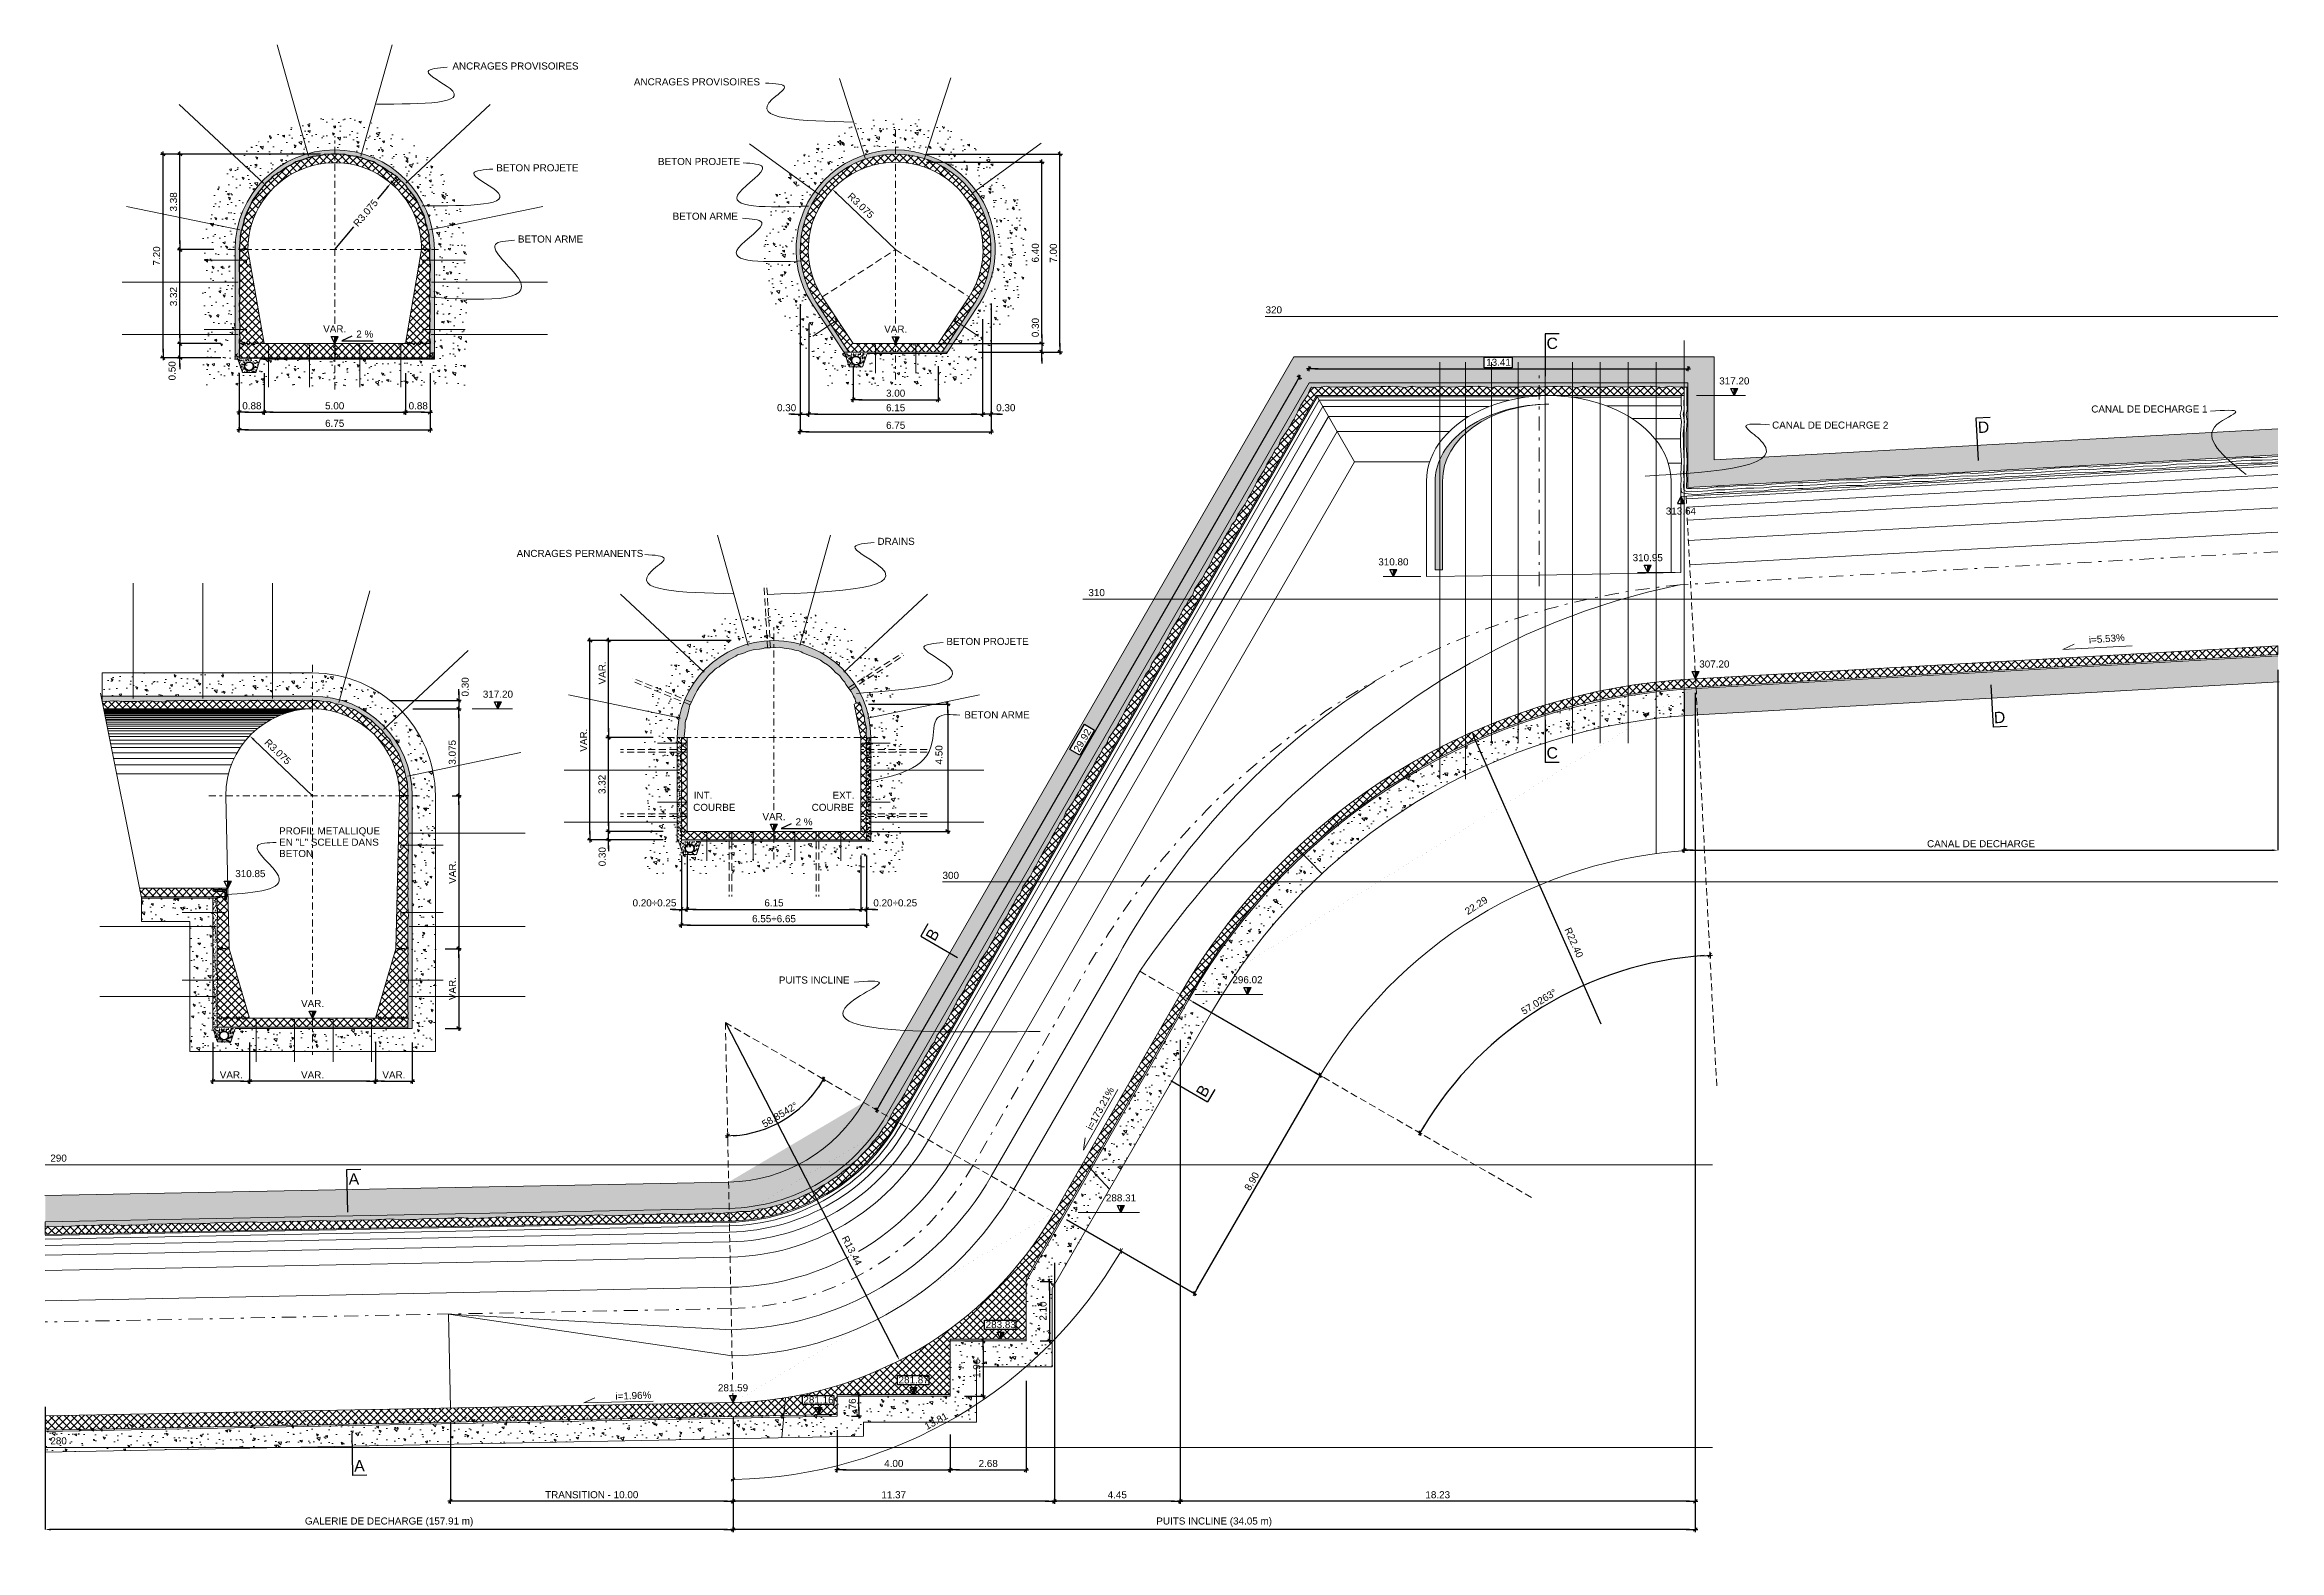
# Model space of a CAD drawing. Header units: millimetres. Extents: x -435 to 63517, y -392 to 109139.
# Drawn here: x 182.7 to 261.8, y 56.2 to 109.4 of the extents above; entities that cross this region are included whole.
import ezdxf
from ezdxf.enums import TextEntityAlignment as Align

# ---------------------------------------------------------------- set-up
doc = ezdxf.new("R2010")
doc.units = ezdxf.units.MM
doc.linetypes.add('TRATTEGGIATA2', pattern=[0.375, 0.25, -0.125])
doc.linetypes.add('TRATTOPUNTO2', pattern=[0.5, 0.25, -0.125, 0, -0.125])
for name, color, linetype, plot in [('Bordi tratteggi', 5, 'Continuous', False), ('linee di sezione', 5, 'Continuous', False), ('no_plot', 5, 'Continuous', False)]:
    doc.layers.add(name, color=color, linetype=linetype, plot=plot)
for name, color, linetype in [('coordinate', 2, 'Continuous'), ('DIME', 6, 'Continuous'), ('LIN010CO', 2, 'Continuous'), ('LIN018CO', 6, 'Continuous'), ('LIN025CO', 7, 'Continuous'), ('LIN035CO', 1, 'Continuous'), ('LIN050CO', 3, 'Continuous'), ('LIN07CO', 4, 'Continuous'), ('sezioni', 7, 'Continuous'), ('TEXT035', 1, 'Continuous'), ('TEXT050', 3, 'Continuous')]:
    doc.layers.add(name, color=color, linetype=linetype)
doc.styles.add('ARIAL', font='arial.ttf')
doc.linetypes.add('ROCK', pattern='A,0.25,-0.18,["<",Standard,S=0.18,R=90,X=0,Y=-0.09],0,["-",Standard,S=0.18,R=45,X=-0.111213,Y=-0.238491],0.25', length=0.68)
doc.dimstyles.new('100', dxfattribs={"dimtxt": 0.25, "dimasz": 0.2, "dimexe": 0, "dimexo": 0.5, "dimgap": 0.1, "dimtad": 1, "dimzin": 4, "dimdsep": 46, "dimtxsty": 'ARIAL', "dimblk1": 'LINE', "dimblk2": 'LINE', "dimsah": 1, "dimcen": 2.5, "dimclrd": 256, "dimclre": 256, "dimclrt": 1, "dimadec": 0, "dimazin": 0, "dimtfac": 1, "dimtmove": 2, "dimatfit": 3, "dimldrblk": 'LINE', "dimfxl": 1, "dimtvp": 1, "dimtolj": 1, "dimtzin": 0, "dimarcsym": 0})
pattern_1 = [(37.5, (-107997.461635, 61882.1302), (-0.00377960149, 0.11560942614), [0, -0.0912, 0, -0.102, 0, -0.0975]), (7.5, (-107997.46164, 61882.1302), (0.10618660232, 0.16932876391), [0, -0.0492, 0, -0.0822, 0, -0.0315]), (327.5, (-107997.53544, 61882.1302), (0.186848511705, 0.00033954321), [0, -0.03, 0, -0.108, 0, -0.141]), (317.5, (-107997.53544, 61882.1302), (0.18036759627, 0.0526605339), [0, -0.015, 0, -0.0708, 0, -0.081])]
pattern_2 = [(135, (806.51284, -709.8698), (-0.13258252, -0.13258252), []), (225, (806.51284, -709.8698), (0.13258252, -0.13258252), [])]
pattern_3 = [(135, (806.51284, -711.93737), (-0.13258252, -0.13258252), []), (225, (806.51284, -711.93737), (0.13258252, -0.13258252), [])]
pattern_4 = [(50, (806.51284, -709.8698), (0.71726018, -0.06275213), [0.075, -0.825]), (355, (806.51284, -709.8698), (-0.13875133, 0.75219213), [0.06, -0.66]), (100.4514, (806.5726, -709.875), (0.5785094, 0.68943954), [0.0637402, -0.7011421]), (46.1842, (806.5128, -709.6698), (1.06724105, -0.165519), [0.1125, -1.2375]), (96.6356, (806.6018, -709.6836), (0.9346627, 0.9741179), [0.0956103, -1.051713]), (351.1842, (806.5128, -709.6698), (0.934662, 0.9741186), [0.09, -0.99]), (21, (806.61284, -709.7198), (0.59690705, -0.4026189), [0.075, -0.825]), (326, (806.61284, -709.7198), (0.24331533, 0.72515005), [0.06, -0.66]), (71.4514, (806.6626, -709.75335), (0.84022263, 0.3225305), [0.0637402, -0.7011421]), (37.5, (806.51284, -709.8698), (0.012159855, 0.332893854), [0, -0.652, 0, -0.67, 0, -0.6625]), (7.5, (806.51284, -709.8698), (0.26306954, 0.39441171), [0, -0.382, 0, -0.637, 0, -0.2525]), (327.5, (806.28984, -709.8698), (0.533822436, -0.02255487), [0, -0.25, 0, -0.78, 0, -1.035]), (317.5, (806.18984, -709.8698), (0.58318617, 0.10010498), [0, -0.325, 0, -0.518, 0, -0.735])]
pattern_5 = [(140, (806.51284, -709.8698), (0.07530256, 0.8607122), [0.09, -0.99]), (85, (806.5128, -709.8698), (-0.90263056, -0.1665016), [0.072, -0.792]), (190.4514, (806.5191, -709.7981), (-0.82732745, 0.69421126), [0.0764882, -0.8413705]), (136.1842, (806.2728, -709.8698), (0.1986228, 1.2806893), [0.135, -1.485]), (186.6356, (806.2894, -709.7631), (-1.1689414, 1.1215952), [0.1147323, -1.2620556]), (81.1842, (806.2728, -709.8698), (-1.1689423, 1.1215943), [0.108, -1.188]), (111, (806.33284, -709.7498), (0.48314267, 0.71628846), [0.09, -0.99]), (56, (806.3328, -709.7498), (-0.87018005, 0.2919784), [0.072, -0.792]), (161.4514, (806.3731, -709.6901), (-0.3870366, 1.00826715), [0.0764882, -0.8413705]), (127.5, (806.51284, -709.8698), (-0.39947262, 0.01459183), [0, -0.7824, 0, -0.804, 0, -0.795]), (97.5, (806.51284, -709.8698), (-0.47329405, 0.31568344), [0, -0.4584, 0, -0.7644, 0, -0.303]), (57.5, (806.51284, -710.1374), (0.02706585, 0.64058692), [0, -0.3, 0, -0.936, 0, -1.242]), (47.5, (806.51284, -710.2574), (-0.12012598, 0.6998234), [0, -0.39, 0, -0.6216, 0, -0.882])]
pattern_6 = [(127.5, (806.51284, -711.93737), (-0.115609426, -0.0037796015), [0, -0.0912, 0, -0.102, 0, -0.0975]), (97.5, (806.51284, -711.93737), (-0.169328764, 0.106186602), [0, -0.0492, 0, -0.0822, 0, -0.0315]), (57.5, (806.51284, -712.01117), (-0.000339543, 0.186848512), [0, -0.03, 0, -0.108, 0, -0.141]), (47.5, (806.51284, -712.01117), (-0.052660534, 0.180367596), [0, -0.015, 0, -0.0708, 0, -0.081])]
pattern_7 = [(315, (-12491.18145, -21629.61118), (0.1325825215, 0.1325825215), []), (45, (-12491.18145, -21629.61118), (-0.1325825215, 0.1325825215), [])]
pattern_8 = [(37.5, (-12491.18145, -21629.61118), (-0.0037796015, 0.11560942614), [0, -0.0912, 0, -0.102, 0, -0.0975]), (7.5, (-12491.18145, -21629.61118), (0.1061866023, 0.1693287639), [0, -0.0492, 0, -0.0822, 0, -0.0315]), (327.5, (-12491.25525, -21629.61118), (0.1868485117, 0.0003395432), [0, -0.03, 0, -0.108, 0, -0.141]), (317.5, (-12491.25525, -21629.61118), (0.1803675963, 0.0526605339), [0, -0.015, 0, -0.0708, 0, -0.081])]
pattern_9 = [(37.5, (-12468.80177, -21612.66032), (-0.00251973432, 0.07707295076), [0, -0.0608, 0, -0.068, 0, -0.065]), (7.5, (-12468.80177, -21612.66032), (0.0707910682, 0.1128858426), [0, -0.0328, 0, -0.0548, 0, -0.021]), (327.5, (-12468.85097, -21612.66032), (0.12456567447, 0.00022636214), [0, -0.02, 0, -0.072, 0, -0.094]), (317.5, (-12468.85097, -21612.66032), (0.1202450642, 0.0351070226), [0, -0.01, 0, -0.0472, 0, -0.054])]
pattern_10 = [(37.5, (-12468.80177, -21612.66032), (-0.0037796015, 0.11560942614), [0, -0.0912, 0, -0.102, 0, -0.0975]), (7.5, (-12468.80177, -21612.66032), (0.1061866023, 0.1693287639), [0, -0.0492, 0, -0.0822, 0, -0.0315]), (327.5, (-12468.87557, -21612.66032), (0.1868485117, 0.0003395432), [0, -0.03, 0, -0.108, 0, -0.141]), (317.5, (-12468.87557, -21612.66032), (0.1803675963, 0.0526605339), [0, -0.015, 0, -0.0708, 0, -0.081])]
pattern_11 = [(45, (888.78118, -700.9303), (-0.13258252, 0.13258252), []), (135, (888.78118, -700.9303), (-0.13258252, -0.13258252), [])]

msp = doc.modelspace()

# ---------------------------------------------------------------- texts
at = {"layer": 'coordinate', "color": 1, "lineweight": 0, "style": 'ARIAL'}
for s, p in [('BETON PROJETE', (198.71233, 104.92792)), ('BETON PROJETE', (204.43349, 105.15043)), ('DRAINS', (212.19946, 91.71669)), ('BETON PROJETE', (214.64023, 88.17745)), ('COURBE', (205.67954, 82.30847)), ('INT.', (205.69991, 82.73601)), ('PROFIL METALLIQUE', (191.02843, 81.47641)), ('EN "L" SCELLE DANS', (191.02843, 81.07641)), ('BETON', (191.02843, 80.67641)), ('PUITS INCLINE', (208.71024, 76.20261))]:
    msp.add_text(s, height=0.25, dxfattribs=at).set_placement(p)
at = {"layer": 'coordinate', "color": 1, "style": 'ARIAL'}
for s, p in [('320', (226.51504, 100.02894)), ('310', (220.24622, 90.02894)), ('300', (215.08533, 80.02894)), ('290', (183.51625, 70.02894)), ('280', (183.51625, 60.02894))]:
    msp.add_text(s, height=0.25, dxfattribs=at).set_placement(p, align=Align.MIDDLE_RIGHT)
for s, p in [('CANAL DE DECHARGE 1', (255.14922, 96.39708)), ('CANAL DE DECHARGE 2', (243.85672, 95.82863))]:
    msp.add_text(s, height=0.25, dxfattribs=at).set_placement(p)
for s, rotation, p in [('i=5.53%', 3.9269102, (256.34256, 88.3207)), ('22.29', 33.0856224, (233.82029, 79.09782)), ('i=173.21%%%', 61.402802, (220.58902, 72.45317)), ('i=1.96%', 2.0989419, (204.2023, 61.52828)), ('13.81', 28.6155995, (214.71838, 60.82813))]:
    msp.add_text(s, height=0.25, rotation=rotation, dxfattribs=at).set_placement(p, align=Align.RIGHT)
at = {"layer": 'coordinate', "color": 1, "lineweight": 0, "style": 'ARIAL'}
for s, p in [('COURBE', (211.3652, 82.30847)), ('EXT.', (211.38557, 82.73601))]:
    msp.add_text(s, height=0.25, dxfattribs=at).set_placement(p, align=Align.RIGHT)
at = {"layer": 'TEXT035', "style": 'ARIAL'}
for s, p in [('ANCRAGES PROVISOIRES', (197.16024, 108.5283)), ('ANCRAGES PROVISOIRES', (203.58145, 107.96851)), ('BETON ARME', (204.95421, 103.21504)), ('BETON ARME', (199.47713, 102.40845)), ('ANCRAGES PERMANENTS', (199.43288, 91.28959)), ('BETON ARME', (215.2756, 85.57964))]:
    msp.add_text(s, height=0.25, dxfattribs=at).set_placement(p)
for p in [(194.36063, 99.04745), (209.90351, 81.79639)]:
    msp.add_text('2 %', height=0.25, dxfattribs=at).set_placement(p, align=Align.RIGHT)

# ---------------------------------------------------------------- blocks, each defined once
blk = doc.blocks.new('LIVELLI1')
at = {"layer": 'LIN018CO'}
blk.add_solid([(0, 0.25), (0, 0), (0.125, 0.25)], dxfattribs=at)
at = {"layer": 'LIN035CO'}
for p, q in [((-0.125, 0.25), (0.125, 0.25)), ((0, 0), (-0.125, 0.25)), ((0, 0), (0, 0.25)), ((0, 0), (0.125, 0.25))]:
    blk.add_line(p, q, dxfattribs=at)
at = {"layer": 'TEXT035', "style": 'ARIAL'}
blk.add_attdef('VALORE', text='', height=0.25, dxfattribs=at).set_placement((0, 0.395), align=Align.CENTER)
blk = doc.blocks.new('LINE')
for p, q in [((-1.6, 0), (0.45, 0)), ((0, 0.45), (0, -0.45))]:
    blk.add_line(p, q)
at = {"color": 3}
blk.add_line((-0.32, -0.32), (0.32, 0.32), dxfattribs=at)
blk = doc.blocks.new('*D7')
at = {"layer": 'Defpoints', "color": 0, "linetype": 'Continuous', "transparency": 16777216}
for p in [(241.139, 86.983), (207.089, 60.784), (207.089, 56.893)]:
    blk.add_point(p, dxfattribs=at)
at = {"layer": 'DIME', "linetype": 'Continuous', "lineweight": -2, "transparency": 16777216}
for p, q in [((241.139, 86.483), (241.139, 56.893)), ((207.089, 60.284), (207.089, 56.893)), ((240.939, 56.893), (207.289, 56.893))]:
    blk.add_line(p, q, dxfattribs=at)
at = {"layer": 'DIME', "linetype": 'Continuous', "lineweight": -2, "transparency": 16777216, "xscale": 0.2, "yscale": 0.2, "zscale": 0.2, "rotation": 180}
blk.add_blockref('LINE', (207.089, 56.893), dxfattribs=at)
at = {"layer": 'DIME', "linetype": 'Continuous', "lineweight": -2, "transparency": 16777216, "xscale": 0.2, "yscale": 0.2, "zscale": 0.2}
blk.add_blockref('LINE', (241.139, 56.893), dxfattribs=at)
at = {"layer": 'DIME', "color": 1, "linetype": 'Continuous', "lineweight": 0, "transparency": 16777216, "insert": (224.114, 57.157), "char_height": 0.25, "attachment_point": 5, "style": 'ARIAL'}
blk.add_mtext('\\A1;PUITS INCLINE (34.05 m)', dxfattribs=at)
blk = doc.blocks.new('*D8')
at = {"layer": 'Defpoints', "color": 0, "linetype": 'Continuous', "transparency": 16777216}
for p in [(182.751, 61.727), (207.089, 59.795), (182.751, 56.893)]:
    blk.add_point(p, dxfattribs=at)
at = {"layer": 'DIME', "linetype": 'Continuous', "lineweight": -2, "transparency": 16777216}
for p, q in [((182.751, 61.227), (182.751, 56.893)), ((207.089, 59.295), (207.089, 56.893)), ((206.889, 56.893), (182.951, 56.893))]:
    blk.add_line(p, q, dxfattribs=at)
at = {"layer": 'DIME', "linetype": 'Continuous', "transparency": 16777216}
blk.add_solid([(182.951, 56.927), (182.951, 56.86), (182.751, 56.893)], dxfattribs=at)
at = {"layer": 'DIME', "linetype": 'Continuous', "lineweight": -2, "transparency": 16777216, "xscale": 0.2, "yscale": 0.2, "zscale": 0.2}
blk.add_blockref('LINE', (207.089, 56.893), dxfattribs=at)
at = {"layer": 'DIME', "color": 1, "linetype": 'Continuous', "lineweight": 0, "transparency": 16777216, "insert": (194.92, 57.157), "char_height": 0.25, "attachment_point": 5, "style": 'ARIAL'}
blk.add_mtext('\\A1;GALERIE DE DECHARGE (157.91 m)', dxfattribs=at)
blk = doc.blocks.new('*D9')
at = {"layer": 'Defpoints', "color": 0, "transparency": 16777216}
for p in [(222.912, 75.813), (227.868, 72.952), (218.46, 68.102)]:
    blk.add_point(p, dxfattribs=at)
at = {"layer": 'LIN018CO', "lineweight": -2, "transparency": 16777216}
for p, q in [((223.345, 75.563), (227.868, 72.952)), ((223.516, 65.414), (227.768, 72.779)), ((218.893, 67.852), (223.416, 65.241))]:
    blk.add_line(p, q, dxfattribs=at)
at = {"layer": 'LIN018CO', "lineweight": -2, "transparency": 16777216, "xscale": 0.2, "yscale": 0.2, "zscale": 0.2}
for p, rotation in [((227.868, 72.952), 59.99999999993786), ((223.416, 65.241), 239.9999999999378)]:
    blk.add_blockref('LINE', p, dxfattribs=dict(at, rotation=rotation))
at = {"layer": 'LIN018CO', "color": 1, "lineweight": 0, "transparency": 16777216, "insert": (225.445, 69.21), "char_height": 0.25, "attachment_point": 5, "rotation": 60, "style": 'ARIAL'}
blk.add_mtext('\\A1;8.90', dxfattribs=at)
blk = doc.blocks.new('*D10')
at = {"layer": 'Defpoints', "color": 0, "transparency": 16777216}
for p in [(261.751, 87.799), (240.749, 86.987), (261.751, 80.916)]:
    blk.add_point(p, dxfattribs=at)
at = {"layer": 'LIN018CO', "lineweight": -2, "transparency": 16777216}
for p, q in [((261.751, 87.299), (261.751, 80.916)), ((240.749, 86.487), (240.749, 80.916)), ((240.949, 80.916), (261.551, 80.916))]:
    blk.add_line(p, q, dxfattribs=at)
at = {"layer": 'LIN018CO', "transparency": 16777216}
blk.add_solid([(261.551, 80.95), (261.551, 80.883), (261.751, 80.916)], dxfattribs=at)
at = {"layer": 'LIN018CO', "lineweight": -2, "transparency": 16777216, "xscale": 0.2, "yscale": 0.2, "zscale": 0.2, "rotation": 180}
blk.add_blockref('LINE', (240.749, 80.916), dxfattribs=at)
at = {"layer": 'LIN018CO', "color": 1, "lineweight": 0, "transparency": 16777216, "insert": (251.25, 81.146), "char_height": 0.25, "attachment_point": 5, "style": 'ARIAL'}
blk.add_mtext('\\A1;CANAL DE DECHARGE', dxfattribs=at)
blk = doc.blocks.new('*D11')
at = {"layer": 'Defpoints', "color": 0, "transparency": 16777216}
for p in [(233.233, 85.092), (237.813, 74.761)]:
    blk.add_point(p, dxfattribs=at)
at = {"layer": 'LIN018CO', "lineweight": -2, "transparency": 16777216}
blk.add_line((237.813, 74.761), (233.314, 84.909), dxfattribs=at)
at = {"layer": 'LIN018CO', "transparency": 16777216}
blk.add_solid([(233.345, 84.922), (233.284, 84.895), (233.233, 85.092)], dxfattribs=at)
at = {"layer": 'LIN018CO', "color": 1, "lineweight": 0, "transparency": 16777216, "insert": (236.843, 77.651), "char_height": 0.25, "attachment_point": 5, "rotation": 293.90686, "style": 'ARIAL'}
blk.add_mtext('\\A1;R22.40', dxfattribs=at)
blk = doc.blocks.new('*D12')
at = {"layer": 'Defpoints', "color": 0, "transparency": 16777216}
for p in [(206.82, 74.822), (212.98, 62.877)]:
    blk.add_point(p, dxfattribs=at)
at = {"layer": 'LIN018CO', "lineweight": -2, "transparency": 16777216}
blk.add_line((206.82, 74.822), (212.889, 63.055), dxfattribs=at)
at = {"layer": 'LIN018CO', "transparency": 16777216}
blk.add_solid([(212.918, 63.07), (212.859, 63.04), (212.98, 62.877)], dxfattribs=at)
at = {"layer": 'LIN018CO', "color": 1, "lineweight": 0, "transparency": 16777216, "insert": (211.294, 66.756), "char_height": 0.25, "attachment_point": 5, "rotation": 297.27963, "style": 'ARIAL'}
blk.add_mtext('\\A1;R13.44', dxfattribs=at)
blk = doc.blocks.new('*D13')
at = {"layer": 'Defpoints', "color": 0, "transparency": 16777216}
for p in [(241.139, 86.983), (222.912, 74.71), (222.912, 57.893)]:
    blk.add_point(p, dxfattribs=at)
at = {"layer": 'LIN018CO', "lineweight": -2, "transparency": 16777216}
for p, q in [((241.139, 86.483), (241.139, 57.893)), ((222.912, 74.21), (222.912, 57.893)), ((240.939, 57.893), (223.112, 57.893))]:
    blk.add_line(p, q, dxfattribs=at)
at = {"layer": 'LIN018CO', "lineweight": -2, "transparency": 16777216, "xscale": 0.2, "yscale": 0.2, "zscale": 0.2, "rotation": 180}
blk.add_blockref('LINE', (222.912, 57.893), dxfattribs=at)
at = {"layer": 'LIN018CO', "lineweight": -2, "transparency": 16777216, "xscale": 0.2, "yscale": 0.2, "zscale": 0.2}
blk.add_blockref('LINE', (241.139, 57.893), dxfattribs=at)
at = {"layer": 'LIN018CO', "color": 1, "lineweight": 0, "transparency": 16777216, "insert": (232.025, 58.121), "char_height": 0.25, "attachment_point": 5, "style": 'ARIAL'}
blk.add_mtext('\\A1;18.23', dxfattribs=at)
blk = doc.blocks.new('*D14')
at = {"layer": 'Defpoints', "color": 0, "transparency": 16777216}
for p in [(222.912, 74.71), (218.46, 66.819), (218.46, 57.893)]:
    blk.add_point(p, dxfattribs=at)
at = {"layer": 'LIN018CO', "lineweight": -2, "transparency": 16777216}
for p, q in [((222.912, 74.21), (222.912, 57.893)), ((218.46, 66.319), (218.46, 57.893)), ((222.712, 57.893), (218.66, 57.893))]:
    blk.add_line(p, q, dxfattribs=at)
at = {"layer": 'LIN018CO', "lineweight": -2, "transparency": 16777216, "xscale": 0.2, "yscale": 0.2, "zscale": 0.2, "rotation": 180}
blk.add_blockref('LINE', (218.46, 57.893), dxfattribs=at)
at = {"layer": 'LIN018CO', "lineweight": -2, "transparency": 16777216, "xscale": 0.2, "yscale": 0.2, "zscale": 0.2}
blk.add_blockref('LINE', (222.912, 57.893), dxfattribs=at)
at = {"layer": 'LIN018CO', "color": 1, "lineweight": 0, "transparency": 16777216, "insert": (220.686, 58.121), "char_height": 0.25, "attachment_point": 5, "style": 'ARIAL'}
blk.add_mtext('\\A1;4.45', dxfattribs=at)
blk = doc.blocks.new('*D15')
at = {"layer": 'Defpoints', "color": 0, "transparency": 16777216}
for p in [(218.46, 66.819), (207.089, 61.385), (207.089, 57.893)]:
    blk.add_point(p, dxfattribs=at)
at = {"layer": 'LIN018CO', "lineweight": -2, "transparency": 16777216}
for p, q in [((218.46, 66.319), (218.46, 57.893)), ((207.089, 60.885), (207.089, 57.893)), ((218.26, 57.893), (207.289, 57.893))]:
    blk.add_line(p, q, dxfattribs=at)
at = {"layer": 'LIN018CO', "lineweight": -2, "transparency": 16777216, "xscale": 0.2, "yscale": 0.2, "zscale": 0.2, "rotation": 180}
blk.add_blockref('LINE', (207.089, 57.893), dxfattribs=at)
at = {"layer": 'LIN018CO', "lineweight": -2, "transparency": 16777216, "xscale": 0.2, "yscale": 0.2, "zscale": 0.2}
blk.add_blockref('LINE', (218.46, 57.893), dxfattribs=at)
at = {"layer": 'LIN018CO', "color": 1, "lineweight": 0, "transparency": 16777216, "insert": (212.775, 58.121), "char_height": 0.25, "attachment_point": 5, "style": 'ARIAL'}
blk.add_mtext('\\A1;11.37', dxfattribs=at)
blk = doc.blocks.new('*D16')
at = {"layer": 'Defpoints', "color": 0, "transparency": 16777216}
for p in [(197.091, 61.185), (207.089, 61.385), (197.091, 57.893)]:
    blk.add_point(p, dxfattribs=at)
at = {"layer": 'LIN018CO', "lineweight": -2, "transparency": 16777216}
for p, q in [((207.089, 60.885), (207.089, 57.893)), ((197.091, 60.685), (197.091, 57.893)), ((206.889, 57.893), (197.291, 57.893))]:
    blk.add_line(p, q, dxfattribs=at)
at = {"layer": 'LIN018CO', "lineweight": -2, "transparency": 16777216, "xscale": 0.2, "yscale": 0.2, "zscale": 0.2, "rotation": 180}
blk.add_blockref('LINE', (197.091, 57.893), dxfattribs=at)
at = {"layer": 'LIN018CO', "lineweight": -2, "transparency": 16777216, "xscale": 0.2, "yscale": 0.2, "zscale": 0.2}
blk.add_blockref('LINE', (207.089, 57.893), dxfattribs=at)
at = {"layer": 'LIN018CO', "color": 1, "lineweight": 0, "transparency": 16777216, "insert": (202.09, 58.123), "char_height": 0.25, "attachment_point": 5, "style": 'ARIAL'}
blk.add_mtext('\\A1;TRANSITION - 10.00', dxfattribs=at)
blk = doc.blocks.new('SEZ4')
at = {"layer": 'LIN07CO'}
for p in [(0, 0), (0.5, -1.5)]:
    blk.add_line(p, (0, -1.5), dxfattribs=at)
at = {"layer": 'TEXT050', "style": 'ARIAL'}
blk.add_attdef('NOME_SEZIONE', text='', height=0.4, dxfattribs=at).set_placement((0.25, -1.162), align=Align.MIDDLE)
blk = doc.blocks.new('SEZ3')
at = {"layer": 'LIN07CO'}
for p, q in [((0, 1.5), (0, 0)), ((0.5, 1.5), (0, 1.5))]:
    blk.add_line(p, q, dxfattribs=at)
at = {"layer": 'TEXT050', "style": 'ARIAL'}
blk.add_attdef('NOME_SEZIONE', text='', height=0.4, dxfattribs=at).set_placement((0.25, 1.167), align=Align.MIDDLE)
blk = doc.blocks.new('*D17')
at = {"layer": 'Defpoints', "color": 0, "linetype": 'Continuous', "transparency": 16777216}
for p in [(189.985, 74.614), (194.44, 74.614), (189.985, 72.747)]:
    blk.add_point(p, dxfattribs=at)
at = {"layer": 'LIN018CO', "linetype": 'Continuous', "lineweight": -2, "transparency": 16777216}
for p, q in [((189.985, 74.114), (189.985, 72.747)), ((194.44, 74.114), (194.44, 72.747)), ((194.24, 72.747), (190.185, 72.747))]:
    blk.add_line(p, q, dxfattribs=at)
at = {"layer": 'LIN018CO', "linetype": 'Continuous', "lineweight": -2, "transparency": 16777216, "xscale": 0.2, "yscale": 0.2, "zscale": 0.2, "rotation": 180}
blk.add_blockref('LINE', (189.985, 72.747), dxfattribs=at)
at = {"layer": 'LIN018CO', "linetype": 'Continuous', "lineweight": -2, "transparency": 16777216, "xscale": 0.2, "yscale": 0.2, "zscale": 0.2}
blk.add_blockref('LINE', (194.44, 72.747), dxfattribs=at)
at = {"layer": 'LIN018CO', "color": 1, "linetype": 'Continuous', "lineweight": 0, "transparency": 16777216, "insert": (192.212, 72.972), "char_height": 0.25, "attachment_point": 5, "style": 'ARIAL'}
blk.add_mtext('\\A1;VAR.', dxfattribs=at)
blk = doc.blocks.new('*D18')
at = {"layer": 'Defpoints', "color": 0, "linetype": 'Continuous', "transparency": 16777216}
for p in [(188.687, 74.614), (189.985, 74.614), (188.687, 72.747)]:
    blk.add_point(p, dxfattribs=at)
at = {"layer": 'LIN018CO', "linetype": 'Continuous', "lineweight": -2, "transparency": 16777216}
for p, q in [((188.687, 74.114), (188.687, 72.747)), ((189.985, 74.114), (189.985, 72.747)), ((189.785, 72.747), (188.887, 72.747))]:
    blk.add_line(p, q, dxfattribs=at)
at = {"layer": 'LIN018CO', "linetype": 'Continuous', "lineweight": -2, "transparency": 16777216, "xscale": 0.2, "yscale": 0.2, "zscale": 0.2, "rotation": 180}
blk.add_blockref('LINE', (188.687, 72.747), dxfattribs=at)
at = {"layer": 'LIN018CO', "linetype": 'Continuous', "lineweight": -2, "transparency": 16777216, "xscale": 0.2, "yscale": 0.2, "zscale": 0.2}
blk.add_blockref('LINE', (189.985, 72.747), dxfattribs=at)
at = {"layer": 'LIN018CO', "color": 1, "linetype": 'Continuous', "lineweight": 0, "transparency": 16777216, "insert": (189.336, 72.972), "char_height": 0.25, "attachment_point": 5, "style": 'ARIAL'}
blk.add_mtext('\\A1;VAR.', dxfattribs=at)
blk = doc.blocks.new('*D19')
at = {"layer": 'Defpoints', "color": 0, "linetype": 'Continuous', "transparency": 16777216}
for p in [(194.44, 74.614), (195.737, 74.614), (195.737, 72.747)]:
    blk.add_point(p, dxfattribs=at)
at = {"layer": 'LIN018CO', "linetype": 'Continuous', "lineweight": -2, "transparency": 16777216}
for p, q in [((194.44, 74.114), (194.44, 72.747)), ((195.737, 74.114), (195.737, 72.747)), ((194.64, 72.747), (195.537, 72.747))]:
    blk.add_line(p, q, dxfattribs=at)
at = {"layer": 'LIN018CO', "linetype": 'Continuous', "lineweight": -2, "transparency": 16777216, "xscale": 0.2, "yscale": 0.2, "zscale": 0.2, "rotation": 180}
blk.add_blockref('LINE', (194.44, 72.747), dxfattribs=at)
at = {"layer": 'LIN018CO', "linetype": 'Continuous', "lineweight": -2, "transparency": 16777216, "xscale": 0.2, "yscale": 0.2, "zscale": 0.2}
blk.add_blockref('LINE', (195.737, 72.747), dxfattribs=at)
at = {"layer": 'LIN018CO', "color": 1, "linetype": 'Continuous', "lineweight": 0, "transparency": 16777216, "insert": (195.089, 72.972), "char_height": 0.25, "attachment_point": 5, "style": 'ARIAL'}
blk.add_mtext('\\A1;VAR.', dxfattribs=at)
blk = doc.blocks.new('*D20')
at = {"layer": 'Defpoints', "color": 0, "linetype": 'Continuous', "transparency": 16777216}
for p in [(189.988, 84.965), (192.212, 82.841)]:
    blk.add_point(p, dxfattribs=at)
at = {"layer": 'LIN018CO', "linetype": 'Continuous', "lineweight": -2, "transparency": 16777216}
blk.add_line((192.212, 82.841), (190.133, 84.827), dxfattribs=at)
at = {"layer": 'LIN018CO', "linetype": 'Continuous', "transparency": 16777216}
blk.add_solid([(190.156, 84.851), (190.11, 84.802), (189.988, 84.965)], dxfattribs=at)
at = {"layer": 'LIN018CO', "color": 1, "linetype": 'Continuous', "lineweight": 0, "transparency": 16777216, "insert": (190.982, 84.4), "char_height": 0.25, "attachment_point": 5, "rotation": 316.33036, "style": 'ARIAL'}
blk.add_mtext('\\A1;R3.075', dxfattribs=at)
blk = doc.blocks.new('*D21')
at = {"layer": 'Defpoints', "color": 0, "transparency": 16777216}
for p in [(194.446, 86.216), (195.257, 85.916), (197.384, 85.916)]:
    blk.add_point(p, dxfattribs=at)
at = {"layer": 'LIN018CO', "lineweight": -2, "transparency": 16777216}
for p, q in [((194.946, 86.216), (197.384, 86.216)), ((197.384, 86.416), (197.384, 86.616)), ((197.384, 86.216), (197.384, 85.916)), ((195.757, 85.916), (197.384, 85.916)), ((197.384, 85.716), (197.384, 85.516))]:
    blk.add_line(p, q, dxfattribs=at)
at = {"layer": 'LIN018CO', "lineweight": -2, "transparency": 16777216, "xscale": 0.2, "yscale": 0.2, "zscale": 0.2}
for p, rotation in [((197.384, 86.216), 270), ((197.384, 85.916), 90)]:
    blk.add_blockref('LINE', p, dxfattribs=dict(at, rotation=rotation))
at = {"layer": 'LIN018CO', "color": 1, "lineweight": 0, "transparency": 16777216, "insert": (197.612, 86.694), "char_height": 0.25, "attachment_point": 5, "rotation": 90, "style": 'ARIAL'}
blk.add_mtext('\\A1;0.30', dxfattribs=at)
blk = doc.blocks.new('*D22')
at = {"layer": 'Defpoints', "color": 0, "transparency": 16777216}
for p in [(195.257, 85.916), (196.657, 82.841), (197.384, 82.841)]:
    blk.add_point(p, dxfattribs=at)
at = {"layer": 'LIN018CO', "lineweight": -2, "transparency": 16777216}
for p, q in [((195.757, 85.916), (197.384, 85.916)), ((197.384, 85.716), (197.384, 83.041)), ((197.157, 82.841), (197.384, 82.841))]:
    blk.add_line(p, q, dxfattribs=at)
at = {"layer": 'LIN018CO', "lineweight": -2, "transparency": 16777216, "xscale": 0.2, "yscale": 0.2, "zscale": 0.2}
for p, rotation in [((197.384, 85.916), 90), ((197.384, 82.841), 270)]:
    blk.add_blockref('LINE', p, dxfattribs=dict(at, rotation=rotation))
at = {"layer": 'LIN018CO', "color": 1, "lineweight": 0, "transparency": 16777216, "insert": (197.156, 84.379), "char_height": 0.25, "attachment_point": 5, "rotation": 90, "style": 'ARIAL'}
blk.add_mtext('\\A1;3.075', dxfattribs=at)
blk = doc.blocks.new('*D23')
at = {"layer": 'Defpoints', "color": 0, "transparency": 16777216}
for p in [(196.763, 82.841), (196.403, 77.433), (197.384, 77.433)]:
    blk.add_point(p, dxfattribs=at)
at = {"layer": 'LIN018CO', "lineweight": -2, "transparency": 16777216}
for p, q in [((197.263, 82.841), (197.384, 82.841)), ((197.384, 82.641), (197.384, 77.633)), ((196.903, 77.433), (197.384, 77.433))]:
    blk.add_line(p, q, dxfattribs=at)
at = {"layer": 'LIN018CO', "lineweight": -2, "transparency": 16777216, "xscale": 0.2, "yscale": 0.2, "zscale": 0.2}
for p, rotation in [((197.384, 82.841), 90), ((197.384, 77.433), 270)]:
    blk.add_blockref('LINE', p, dxfattribs=dict(at, rotation=rotation))
at = {"layer": 'LIN018CO', "color": 1, "lineweight": 0, "transparency": 16777216, "insert": (197.159, 80.137), "char_height": 0.25, "attachment_point": 5, "rotation": 90, "style": 'ARIAL'}
blk.add_mtext('\\A1;VAR.', dxfattribs=at)
blk = doc.blocks.new('*D24')
at = {"layer": 'Defpoints', "color": 0, "transparency": 16777216}
for p in [(196.403, 77.433), (196.403, 74.614), (197.384, 74.614)]:
    blk.add_point(p, dxfattribs=at)
at = {"layer": 'LIN018CO', "lineweight": -2, "transparency": 16777216}
for p, q in [((196.903, 77.433), (197.384, 77.433)), ((197.384, 77.233), (197.384, 74.814)), ((196.903, 74.614), (197.384, 74.614))]:
    blk.add_line(p, q, dxfattribs=at)
at = {"layer": 'LIN018CO', "lineweight": -2, "transparency": 16777216, "xscale": 0.2, "yscale": 0.2, "zscale": 0.2}
for p, rotation in [((197.384, 77.433), 90), ((197.384, 74.614), 270)]:
    blk.add_blockref('LINE', p, dxfattribs=dict(at, rotation=rotation))
at = {"layer": 'LIN018CO', "color": 1, "lineweight": 0, "transparency": 16777216, "insert": (197.159, 76.023), "char_height": 0.25, "attachment_point": 5, "rotation": 90, "style": 'ARIAL'}
blk.add_mtext('\\A1;VAR.', dxfattribs=at)
blk = doc.blocks.new('*D25')
at = {"layer": 'Defpoints', "color": 0, "linetype": 'Continuous', "transparency": 16777216}
for p in [(211.38, 86.084), (211.215, 81.584), (214.685, 81.584)]:
    blk.add_point(p, dxfattribs=at)
at = {"layer": 'DIME', "linetype": 'Continuous', "lineweight": -2, "transparency": 16777216}
for p, q in [((211.88, 86.084), (214.685, 86.084)), ((214.685, 85.884), (214.685, 81.784)), ((211.715, 81.584), (214.685, 81.584))]:
    blk.add_line(p, q, dxfattribs=at)
at = {"layer": 'DIME', "linetype": 'Continuous', "lineweight": -2, "transparency": 16777216, "xscale": 0.2, "yscale": 0.2, "zscale": 0.2}
for p, rotation in [((214.685, 86.084), 90), ((214.685, 81.584), 270)]:
    blk.add_blockref('LINE', p, dxfattribs=dict(at, rotation=rotation))
at = {"layer": 'DIME', "color": 1, "linetype": 'Continuous', "lineweight": 0, "transparency": 16777216, "insert": (214.378, 84.291), "char_height": 0.25, "attachment_point": 5, "rotation": 90, "style": 'ARIAL'}
blk.add_mtext('\\A1;4.50', dxfattribs=at)
blk = doc.blocks.new('*D26')
at = {"layer": 'Defpoints', "color": 0, "linetype": 'Continuous', "transparency": 16777216}
for p in [(205.263, 81.234), (205.463, 81.234), (205.463, 78.825)]:
    blk.add_point(p, dxfattribs=at)
at = {"layer": 'DIME', "linetype": 'Continuous', "lineweight": -2, "transparency": 16777216}
for p, q in [((205.263, 80.734), (205.263, 78.825)), ((205.463, 80.734), (205.463, 78.825)), ((205.063, 78.825), (204.863, 78.825)), ((205.263, 78.825), (205.463, 78.825)), ((205.663, 78.825), (205.863, 78.825))]:
    blk.add_line(p, q, dxfattribs=at)
at = {"layer": 'DIME', "linetype": 'Continuous', "lineweight": -2, "transparency": 16777216, "xscale": 0.2, "yscale": 0.2, "zscale": 0.2}
blk.add_blockref('LINE', (205.263, 78.825), dxfattribs=at)
at = {"layer": 'DIME', "linetype": 'Continuous', "lineweight": -2, "transparency": 16777216, "xscale": 0.2, "yscale": 0.2, "zscale": 0.2, "rotation": 180}
blk.add_blockref('LINE', (205.463, 78.825), dxfattribs=at)
at = {"layer": 'DIME', "color": 1, "linetype": 'Continuous', "lineweight": 0, "transparency": 16777216, "insert": (204.31, 79.053), "char_height": 0.25, "attachment_point": 5, "style": 'ARIAL'}
blk.add_mtext('\\A1;0.20{\\fArial|b0|i0|c0|p32;÷0.25}', dxfattribs=at)
blk = doc.blocks.new('*D27')
at = {"layer": 'Defpoints', "color": 0, "linetype": 'Continuous', "transparency": 16777216}
for p in [(205.263, 81.234), (211.815, 81.234), (211.815, 78.266)]:
    blk.add_point(p, dxfattribs=at)
at = {"layer": 'DIME', "linetype": 'Continuous', "lineweight": -2, "transparency": 16777216}
for p, q in [((205.263, 80.734), (205.263, 78.266)), ((211.815, 80.734), (211.815, 78.266)), ((205.463, 78.266), (211.615, 78.266))]:
    blk.add_line(p, q, dxfattribs=at)
at = {"layer": 'DIME', "linetype": 'Continuous', "lineweight": -2, "transparency": 16777216, "xscale": 0.2, "yscale": 0.2, "zscale": 0.2, "rotation": 180}
blk.add_blockref('LINE', (205.263, 78.266), dxfattribs=at)
at = {"layer": 'DIME', "linetype": 'Continuous', "lineweight": -2, "transparency": 16777216, "xscale": 0.2, "yscale": 0.2, "zscale": 0.2}
blk.add_blockref('LINE', (211.815, 78.266), dxfattribs=at)
at = {"layer": 'DIME', "color": 1, "linetype": 'Continuous', "lineweight": 0, "transparency": 16777216, "insert": (208.539, 78.494), "char_height": 0.25, "attachment_point": 5, "style": 'ARIAL'}
blk.add_mtext('\\A1;6.55{\\fArial|b0|i0|c0|p32;÷6.65}', dxfattribs=at)
blk = doc.blocks.new('*D28')
at = {"layer": 'Defpoints', "color": 0, "linetype": 'Continuous', "transparency": 16777216}
for p in [(205.463, 81.234), (211.613, 81.234), (211.613, 78.825)]:
    blk.add_point(p, dxfattribs=at)
at = {"layer": 'DIME', "linetype": 'Continuous', "lineweight": -2, "transparency": 16777216}
for p, q in [((205.463, 80.734), (205.463, 78.825)), ((211.613, 80.734), (211.613, 78.825)), ((205.663, 78.825), (211.413, 78.825))]:
    blk.add_line(p, q, dxfattribs=at)
at = {"layer": 'DIME', "linetype": 'Continuous', "lineweight": -2, "transparency": 16777216, "xscale": 0.2, "yscale": 0.2, "zscale": 0.2, "rotation": 180}
blk.add_blockref('LINE', (205.463, 78.825), dxfattribs=at)
at = {"layer": 'DIME', "linetype": 'Continuous', "lineweight": -2, "transparency": 16777216, "xscale": 0.2, "yscale": 0.2, "zscale": 0.2}
blk.add_blockref('LINE', (211.613, 78.825), dxfattribs=at)
at = {"layer": 'DIME', "color": 1, "linetype": 'Continuous', "lineweight": 0, "transparency": 16777216, "insert": (208.538, 79.053), "char_height": 0.25, "attachment_point": 5, "style": 'ARIAL'}
blk.add_mtext('\\A1;6.15', dxfattribs=at)
blk = doc.blocks.new('*D29')
at = {"layer": 'Defpoints', "color": 0, "linetype": 'Continuous', "transparency": 16777216}
for p in [(210.607, 104.295), (212.844, 102.16)]:
    blk.add_point(p, dxfattribs=at)
at = {"layer": 'LIN018CO', "linetype": 'Continuous', "lineweight": -2, "transparency": 16777216}
blk.add_line((212.844, 102.16), (210.752, 104.157), dxfattribs=at)
at = {"layer": 'LIN018CO', "linetype": 'Continuous', "transparency": 16777216}
blk.add_solid([(210.775, 104.181), (210.729, 104.133), (210.607, 104.295)], dxfattribs=at)
at = {"layer": 'LIN018CO', "color": 1, "linetype": 'Continuous', "lineweight": 0, "transparency": 16777216, "insert": (211.613, 103.718), "char_height": 0.25, "attachment_point": 5, "rotation": 316.33036, "style": 'ARIAL'}
blk.add_mtext('\\A1;R3.075', dxfattribs=at)
blk = doc.blocks.new('*D30')
at = {"layer": 'Defpoints', "color": 0, "transparency": 16777216}
for p in [(211.344, 98.535), (214.344, 98.535), (214.344, 96.852)]:
    blk.add_point(p, dxfattribs=at)
at = {"layer": 'LIN018CO', "lineweight": -2, "transparency": 16777216}
for p, q in [((211.344, 98.035), (211.344, 96.852)), ((214.344, 98.035), (214.344, 96.852)), ((211.544, 96.852), (214.144, 96.852))]:
    blk.add_line(p, q, dxfattribs=at)
at = {"layer": 'LIN018CO', "lineweight": -2, "transparency": 16777216, "xscale": 0.2, "yscale": 0.2, "zscale": 0.2, "rotation": 180}
blk.add_blockref('LINE', (211.344, 96.852), dxfattribs=at)
at = {"layer": 'LIN018CO', "lineweight": -2, "transparency": 16777216, "xscale": 0.2, "yscale": 0.2, "zscale": 0.2}
blk.add_blockref('LINE', (214.344, 96.852), dxfattribs=at)
at = {"layer": 'LIN018CO', "color": 1, "lineweight": 0, "transparency": 16777216, "insert": (212.844, 97.08), "char_height": 0.25, "attachment_point": 5, "style": 'ARIAL'}
blk.add_mtext('\\A1;3.00', dxfattribs=at)
blk = doc.blocks.new('*D31')
at = {"layer": 'Defpoints', "color": 0, "linetype": 'Continuous', "transparency": 16777216}
for p in [(216.22, 100.758), (215.919, 100.195), (215.919, 96.339)]:
    blk.add_point(p, dxfattribs=at)
at = {"layer": 'DIME', "linetype": 'Continuous', "lineweight": -2, "transparency": 16777216}
for p, q in [((215.919, 99.695), (215.919, 96.339)), ((216.22, 100.258), (216.22, 96.339)), ((215.719, 96.339), (215.519, 96.339)), ((216.22, 96.339), (215.919, 96.339)), ((216.42, 96.339), (216.62, 96.339))]:
    blk.add_line(p, q, dxfattribs=at)
at = {"layer": 'DIME', "linetype": 'Continuous', "lineweight": -2, "transparency": 16777216, "xscale": 0.2, "yscale": 0.2, "zscale": 0.2}
blk.add_blockref('LINE', (215.919, 96.339), dxfattribs=at)
at = {"layer": 'DIME', "linetype": 'Continuous', "lineweight": -2, "transparency": 16777216, "xscale": 0.2, "yscale": 0.2, "zscale": 0.2, "rotation": 180}
blk.add_blockref('LINE', (216.22, 96.339), dxfattribs=at)
at = {"layer": 'DIME', "color": 1, "linetype": 'Continuous', "lineweight": 0, "transparency": 16777216, "insert": (216.741, 96.566), "char_height": 0.25, "attachment_point": 5, "style": 'ARIAL'}
blk.add_mtext('\\A1;0.30', dxfattribs=at)
blk = doc.blocks.new('*D32')
at = {"layer": 'Defpoints', "color": 0, "linetype": 'Continuous', "transparency": 16777216}
for p in [(209.469, 100.727), (209.769, 100.051), (209.769, 96.339)]:
    blk.add_point(p, dxfattribs=at)
at = {"layer": 'DIME', "linetype": 'Continuous', "lineweight": -2, "transparency": 16777216}
for p, q in [((209.469, 100.227), (209.469, 96.339)), ((209.769, 99.551), (209.769, 96.339)), ((209.269, 96.339), (209.069, 96.339)), ((209.469, 96.339), (209.769, 96.339)), ((209.969, 96.339), (210.169, 96.339))]:
    blk.add_line(p, q, dxfattribs=at)
at = {"layer": 'DIME', "linetype": 'Continuous', "lineweight": -2, "transparency": 16777216, "xscale": 0.2, "yscale": 0.2, "zscale": 0.2}
blk.add_blockref('LINE', (209.469, 96.339), dxfattribs=at)
at = {"layer": 'DIME', "linetype": 'Continuous', "lineweight": -2, "transparency": 16777216, "xscale": 0.2, "yscale": 0.2, "zscale": 0.2, "rotation": 180}
blk.add_blockref('LINE', (209.769, 96.339), dxfattribs=at)
at = {"layer": 'DIME', "color": 1, "linetype": 'Continuous', "lineweight": 0, "transparency": 16777216, "insert": (208.986, 96.566), "char_height": 0.25, "attachment_point": 5, "style": 'ARIAL'}
blk.add_mtext('\\A1;0.30', dxfattribs=at)
blk = doc.blocks.new('*D33')
at = {"layer": 'Defpoints', "color": 0, "linetype": 'Continuous', "transparency": 16777216}
for p in [(209.469, 100.727), (216.22, 100.758), (216.22, 95.718)]:
    blk.add_point(p, dxfattribs=at)
at = {"layer": 'DIME', "linetype": 'Continuous', "lineweight": -2, "transparency": 16777216}
for p, q in [((209.469, 100.227), (209.469, 95.718)), ((216.22, 100.258), (216.22, 95.718)), ((209.669, 95.718), (216.02, 95.718))]:
    blk.add_line(p, q, dxfattribs=at)
at = {"layer": 'DIME', "linetype": 'Continuous', "lineweight": -2, "transparency": 16777216, "xscale": 0.2, "yscale": 0.2, "zscale": 0.2, "rotation": 180}
blk.add_blockref('LINE', (209.469, 95.718), dxfattribs=at)
at = {"layer": 'DIME', "linetype": 'Continuous', "lineweight": -2, "transparency": 16777216, "xscale": 0.2, "yscale": 0.2, "zscale": 0.2}
blk.add_blockref('LINE', (216.22, 95.718), dxfattribs=at)
at = {"layer": 'DIME', "color": 1, "linetype": 'Continuous', "lineweight": 0, "transparency": 16777216, "insert": (212.845, 95.945), "char_height": 0.25, "attachment_point": 5, "style": 'ARIAL'}
blk.add_mtext('\\A1;6.75', dxfattribs=at)
blk = doc.blocks.new('*D34')
at = {"layer": 'Defpoints', "color": 0, "linetype": 'Continuous', "transparency": 16777216}
for p in [(209.769, 100.051), (215.919, 100.195), (215.919, 96.339)]:
    blk.add_point(p, dxfattribs=at)
at = {"layer": 'DIME', "linetype": 'Continuous', "lineweight": -2, "transparency": 16777216}
for p, q in [((215.919, 99.695), (215.919, 96.339)), ((209.769, 99.551), (209.769, 96.339)), ((209.969, 96.339), (215.719, 96.339))]:
    blk.add_line(p, q, dxfattribs=at)
at = {"layer": 'DIME', "linetype": 'Continuous', "lineweight": -2, "transparency": 16777216, "xscale": 0.2, "yscale": 0.2, "zscale": 0.2, "rotation": 180}
blk.add_blockref('LINE', (209.769, 96.339), dxfattribs=at)
at = {"layer": 'DIME', "linetype": 'Continuous', "lineweight": -2, "transparency": 16777216, "xscale": 0.2, "yscale": 0.2, "zscale": 0.2}
blk.add_blockref('LINE', (215.919, 96.339), dxfattribs=at)
at = {"layer": 'DIME', "color": 1, "linetype": 'Continuous', "lineweight": 0, "transparency": 16777216, "insert": (212.844, 96.566), "char_height": 0.25, "attachment_point": 5, "style": 'ARIAL'}
blk.add_mtext('\\A1;6.15', dxfattribs=at)
blk = doc.blocks.new('*D35')
at = {"layer": 'Defpoints', "color": 0, "linetype": 'Continuous', "transparency": 16777216}
for p in [(194.981, 104.508), (192.995, 102.16)]:
    blk.add_point(p, dxfattribs=at)
at = {"layer": 'LIN018CO', "linetype": 'Continuous', "lineweight": -2, "transparency": 16777216}
for p, q in [((194.852, 104.355), (194.504, 103.944)), ((192.995, 102.16), (193.675, 102.963))]:
    blk.add_line(p, q, dxfattribs=at)
at = {"layer": 'LIN018CO', "linetype": 'Continuous', "transparency": 16777216}
blk.add_solid([(194.826, 104.377), (194.877, 104.334), (194.981, 104.508)], dxfattribs=at)
at = {"layer": 'LIN018CO', "color": 1, "linetype": 'Continuous', "lineweight": 0, "transparency": 16777216, "insert": (194.089, 103.454), "char_height": 0.25, "attachment_point": 5, "rotation": 49.78381, "style": 'ARIAL'}
blk.add_mtext('\\A1;R3.075', dxfattribs=at)
blk = doc.blocks.new('*D36')
at = {"layer": 'Defpoints', "color": 0, "linetype": 'Continuous', "transparency": 16777216}
for p in [(195.495, 98.285), (196.371, 98.284), (195.495, 96.407)]:
    blk.add_point(p, dxfattribs=at)
at = {"layer": 'DIME', "linetype": 'Continuous', "lineweight": -2, "transparency": 16777216}
for p, q in [((195.495, 97.785), (195.495, 96.407)), ((196.371, 97.784), (196.371, 96.407)), ((196.171, 96.407), (195.695, 96.407))]:
    blk.add_line(p, q, dxfattribs=at)
at = {"layer": 'DIME', "linetype": 'Continuous', "lineweight": -2, "transparency": 16777216, "xscale": 0.2, "yscale": 0.2, "zscale": 0.2, "rotation": 180}
blk.add_blockref('LINE', (195.495, 96.407), dxfattribs=at)
at = {"layer": 'DIME', "linetype": 'Continuous', "lineweight": -2, "transparency": 16777216, "xscale": 0.2, "yscale": 0.2, "zscale": 0.2}
blk.add_blockref('LINE', (196.371, 96.407), dxfattribs=at)
at = {"layer": 'DIME', "color": 1, "linetype": 'Continuous', "lineweight": 0, "transparency": 16777216, "insert": (195.951, 96.635), "char_height": 0.25, "attachment_point": 5, "style": 'ARIAL'}
blk.add_mtext('\\A1;0.88', dxfattribs=at)
blk = doc.blocks.new('*D37')
at = {"layer": 'Defpoints', "color": 0, "linetype": 'Continuous', "transparency": 16777216}
for p in [(189.62, 98.285), (190.495, 98.285), (190.495, 96.407)]:
    blk.add_point(p, dxfattribs=at)
at = {"layer": 'DIME', "linetype": 'Continuous', "lineweight": -2, "transparency": 16777216}
for p, q in [((189.62, 97.785), (189.62, 96.407)), ((190.495, 97.785), (190.495, 96.407)), ((189.82, 96.407), (190.295, 96.407))]:
    blk.add_line(p, q, dxfattribs=at)
at = {"layer": 'DIME', "linetype": 'Continuous', "lineweight": -2, "transparency": 16777216, "xscale": 0.2, "yscale": 0.2, "zscale": 0.2, "rotation": 180}
blk.add_blockref('LINE', (189.62, 96.407), dxfattribs=at)
at = {"layer": 'DIME', "linetype": 'Continuous', "lineweight": -2, "transparency": 16777216, "xscale": 0.2, "yscale": 0.2, "zscale": 0.2}
blk.add_blockref('LINE', (190.495, 96.407), dxfattribs=at)
at = {"layer": 'DIME', "color": 1, "linetype": 'Continuous', "lineweight": 0, "transparency": 16777216, "insert": (190.065, 96.635), "char_height": 0.25, "attachment_point": 5, "style": 'ARIAL'}
blk.add_mtext('\\A1;0.88', dxfattribs=at)
blk = doc.blocks.new('*D38')
at = {"layer": 'Defpoints', "color": 0, "linetype": 'Continuous', "transparency": 16777216}
for p in [(189.62, 98.285), (196.37, 98.135), (196.37, 95.786)]:
    blk.add_point(p, dxfattribs=at)
at = {"layer": 'DIME', "linetype": 'Continuous', "lineweight": -2, "transparency": 16777216}
for p, q in [((189.62, 97.785), (189.62, 95.786)), ((196.37, 97.635), (196.37, 95.786)), ((189.82, 95.786), (196.17, 95.786))]:
    blk.add_line(p, q, dxfattribs=at)
at = {"layer": 'DIME', "linetype": 'Continuous', "lineweight": -2, "transparency": 16777216, "xscale": 0.2, "yscale": 0.2, "zscale": 0.2, "rotation": 180}
blk.add_blockref('LINE', (189.62, 95.786), dxfattribs=at)
at = {"layer": 'DIME', "linetype": 'Continuous', "lineweight": -2, "transparency": 16777216, "xscale": 0.2, "yscale": 0.2, "zscale": 0.2}
blk.add_blockref('LINE', (196.37, 95.786), dxfattribs=at)
at = {"layer": 'DIME', "color": 1, "linetype": 'Continuous', "lineweight": 0, "transparency": 16777216, "insert": (192.995, 96.014), "char_height": 0.25, "attachment_point": 5, "style": 'ARIAL'}
blk.add_mtext('\\A1;6.75', dxfattribs=at)
blk = doc.blocks.new('*D39')
at = {"layer": 'Defpoints', "color": 0, "linetype": 'Continuous', "transparency": 16777216}
for p in [(190.495, 98.285), (195.495, 98.285), (195.495, 96.407)]:
    blk.add_point(p, dxfattribs=at)
at = {"layer": 'DIME', "linetype": 'Continuous', "lineweight": -2, "transparency": 16777216}
for p, q in [((190.495, 97.785), (190.495, 96.407)), ((195.495, 97.785), (195.495, 96.407)), ((190.695, 96.407), (195.295, 96.407))]:
    blk.add_line(p, q, dxfattribs=at)
at = {"layer": 'DIME', "linetype": 'Continuous', "lineweight": -2, "transparency": 16777216, "xscale": 0.2, "yscale": 0.2, "zscale": 0.2, "rotation": 180}
blk.add_blockref('LINE', (190.495, 96.407), dxfattribs=at)
at = {"layer": 'DIME', "linetype": 'Continuous', "lineweight": -2, "transparency": 16777216, "xscale": 0.2, "yscale": 0.2, "zscale": 0.2}
blk.add_blockref('LINE', (195.495, 96.407), dxfattribs=at)
at = {"layer": 'DIME', "color": 1, "linetype": 'Continuous', "lineweight": 0, "transparency": 16777216, "insert": (192.995, 96.635), "char_height": 0.25, "attachment_point": 5, "style": 'ARIAL'}
blk.add_mtext('\\A1;5.00', dxfattribs=at)
blk = doc.blocks.new('*D40')
at = {"layer": 'Defpoints', "color": 0, "linetype": 'Continuous', "transparency": 16777216}
for p in [(211.613, 80.089), (211.815, 80.089), (211.815, 78.825)]:
    blk.add_point(p, dxfattribs=at)
at = {"layer": 'DIME', "linetype": 'Continuous', "lineweight": -2, "transparency": 16777216}
for p, q in [((211.613, 79.589), (211.613, 78.825)), ((211.815, 79.589), (211.815, 78.825)), ((211.413, 78.825), (211.213, 78.825)), ((211.613, 78.825), (211.815, 78.825)), ((212.015, 78.825), (212.215, 78.825))]:
    blk.add_line(p, q, dxfattribs=at)
at = {"layer": 'DIME', "linetype": 'Continuous', "lineweight": -2, "transparency": 16777216, "xscale": 0.2, "yscale": 0.2, "zscale": 0.2}
blk.add_blockref('LINE', (211.613, 78.825), dxfattribs=at)
at = {"layer": 'DIME', "linetype": 'Continuous', "lineweight": -2, "transparency": 16777216, "xscale": 0.2, "yscale": 0.2, "zscale": 0.2, "rotation": 180}
blk.add_blockref('LINE', (211.815, 78.825), dxfattribs=at)
at = {"layer": 'DIME', "color": 1, "linetype": 'Continuous', "lineweight": 0, "transparency": 16777216, "insert": (212.83, 79.053), "char_height": 0.25, "attachment_point": 5, "style": 'ARIAL'}
blk.add_mtext('\\A1;0.20{\\fArial|b0|i0|c0|p32;÷0.25}', dxfattribs=at)
blk = doc.blocks.new('*D41')
at = {"layer": 'Defpoints', "color": 0, "transparency": 16777216}
for p in [(187.518, 98.835), (189.47, 98.835), (189.47, 98.335)]:
    blk.add_point(p, dxfattribs=at)
at = {"layer": 'DIME', "lineweight": -2, "transparency": 16777216}
for p, q in [((187.518, 99.035), (187.518, 99.235)), ((188.97, 98.835), (187.518, 98.835)), ((187.518, 98.335), (187.518, 98.835)), ((188.97, 98.335), (187.518, 98.335)), ((187.518, 98.135), (187.518, 97.935))]:
    blk.add_line(p, q, dxfattribs=at)
at = {"layer": 'DIME', "lineweight": -2, "transparency": 16777216, "xscale": 0.2, "yscale": 0.2, "zscale": 0.2}
for p, rotation in [((187.518, 98.835), 270), ((187.518, 98.335), 90)]:
    blk.add_blockref('LINE', p, dxfattribs=dict(at, rotation=rotation))
at = {"layer": 'DIME', "color": 1, "lineweight": 0, "transparency": 16777216, "insert": (187.241, 97.872), "char_height": 0.25, "attachment_point": 5, "rotation": 90, "style": 'ARIAL'}
blk.add_mtext('\\A1;0.50', dxfattribs=at)
blk = doc.blocks.new('*D42')
at = {"layer": 'Defpoints', "color": 0, "linetype": 'Continuous', "transparency": 16777216}
for p in [(187.518, 102.16), (189.217, 102.16), (189.47, 98.835)]:
    blk.add_point(p, dxfattribs=at)
at = {"layer": 'DIME', "linetype": 'Continuous', "lineweight": -2, "transparency": 16777216}
for p, q in [((188.717, 102.16), (187.518, 102.16)), ((187.518, 99.035), (187.518, 101.96)), ((188.97, 98.835), (187.518, 98.835))]:
    blk.add_line(p, q, dxfattribs=at)
at = {"layer": 'DIME', "linetype": 'Continuous', "lineweight": -2, "transparency": 16777216, "xscale": 0.2, "yscale": 0.2, "zscale": 0.2}
for p, rotation in [((187.518, 102.16), 90), ((187.518, 98.835), 270)]:
    blk.add_blockref('LINE', p, dxfattribs=dict(at, rotation=rotation))
at = {"layer": 'DIME', "color": 1, "linetype": 'Continuous', "lineweight": 0, "transparency": 16777216, "insert": (187.291, 100.497), "char_height": 0.25, "attachment_point": 5, "rotation": 90, "style": 'ARIAL'}
blk.add_mtext('\\A1;3.32', dxfattribs=at)
blk = doc.blocks.new('*D43')
at = {"layer": 'Defpoints', "color": 0, "linetype": 'Continuous', "transparency": 16777216}
for p in [(187.518, 105.535), (192.995, 105.535), (189.217, 102.16)]:
    blk.add_point(p, dxfattribs=at)
at = {"layer": 'DIME', "linetype": 'Continuous', "lineweight": -2, "transparency": 16777216}
for p, q in [((192.495, 105.535), (187.518, 105.535)), ((187.518, 102.36), (187.518, 105.335)), ((188.717, 102.16), (187.518, 102.16))]:
    blk.add_line(p, q, dxfattribs=at)
at = {"layer": 'DIME', "linetype": 'Continuous', "lineweight": -2, "transparency": 16777216, "xscale": 0.2, "yscale": 0.2, "zscale": 0.2}
for p, rotation in [((187.518, 105.535), 90), ((187.518, 102.16), 270)]:
    blk.add_blockref('LINE', p, dxfattribs=dict(at, rotation=rotation))
at = {"layer": 'DIME', "color": 1, "linetype": 'Continuous', "lineweight": 0, "transparency": 16777216, "insert": (187.291, 103.847), "char_height": 0.25, "attachment_point": 5, "rotation": 90, "style": 'ARIAL'}
blk.add_mtext('\\A1;3.38', dxfattribs=at)
blk = doc.blocks.new('*D44')
at = {"layer": 'Defpoints', "color": 0, "linetype": 'Continuous', "transparency": 16777216}
for p in [(186.922, 105.535), (192.995, 105.535), (189.47, 98.335)]:
    blk.add_point(p, dxfattribs=at)
at = {"layer": 'DIME', "linetype": 'Continuous', "lineweight": -2, "transparency": 16777216}
for p, q in [((192.495, 105.535), (186.922, 105.535)), ((186.922, 98.535), (186.922, 105.335)), ((188.97, 98.335), (186.922, 98.335))]:
    blk.add_line(p, q, dxfattribs=at)
at = {"layer": 'DIME', "linetype": 'Continuous', "lineweight": -2, "transparency": 16777216, "xscale": 0.2, "yscale": 0.2, "zscale": 0.2}
for p, rotation in [((186.922, 105.535), 90), ((186.922, 98.335), 270)]:
    blk.add_blockref('LINE', p, dxfattribs=dict(at, rotation=rotation))
at = {"layer": 'DIME', "color": 1, "linetype": 'Continuous', "lineweight": 0, "transparency": 16777216, "insert": (186.695, 101.935), "char_height": 0.25, "attachment_point": 5, "rotation": 90, "style": 'ARIAL'}
blk.add_mtext('\\A1;7.20', dxfattribs=at)
blk = doc.blocks.new('*D45')
at = {"layer": 'Defpoints', "color": 0, "linetype": 'Continuous', "transparency": 16777216}
for p in [(213.441, 105.252), (218.014, 105.252), (213.778, 98.835)]:
    blk.add_point(p, dxfattribs=at)
at = {"layer": 'DIME', "linetype": 'Continuous', "lineweight": -2, "transparency": 16777216}
for p, q in [((213.941, 105.252), (218.014, 105.252)), ((218.014, 99.035), (218.014, 105.052)), ((214.278, 98.835), (218.014, 98.835))]:
    blk.add_line(p, q, dxfattribs=at)
at = {"layer": 'DIME', "linetype": 'Continuous', "lineweight": -2, "transparency": 16777216, "xscale": 0.2, "yscale": 0.2, "zscale": 0.2}
for p, rotation in [((218.014, 105.252), 90), ((218.014, 98.835), 270)]:
    blk.add_blockref('LINE', p, dxfattribs=dict(at, rotation=rotation))
at = {"layer": 'DIME', "color": 1, "linetype": 'Continuous', "lineweight": 0, "transparency": 16777216, "insert": (217.787, 102.044), "char_height": 0.25, "attachment_point": 5, "rotation": 90, "style": 'ARIAL'}
blk.add_mtext('\\A1;6.40', dxfattribs=at)
blk = doc.blocks.new('*D46')
at = {"layer": 'Defpoints', "color": 0, "linetype": 'Continuous', "transparency": 16777216}
for p in [(213.441, 105.535), (218.653, 105.535), (215.772, 98.535)]:
    blk.add_point(p, dxfattribs=at)
at = {"layer": 'DIME', "linetype": 'Continuous', "lineweight": -2, "transparency": 16777216}
for p, q in [((213.941, 105.535), (218.653, 105.535)), ((218.653, 98.735), (218.653, 105.335)), ((216.272, 98.535), (218.653, 98.535))]:
    blk.add_line(p, q, dxfattribs=at)
at = {"layer": 'DIME', "linetype": 'Continuous', "lineweight": -2, "transparency": 16777216, "xscale": 0.2, "yscale": 0.2, "zscale": 0.2}
for p, rotation in [((218.653, 105.535), 90), ((218.653, 98.535), 270)]:
    blk.add_blockref('LINE', p, dxfattribs=dict(at, rotation=rotation))
at = {"layer": 'DIME', "color": 1, "linetype": 'Continuous', "lineweight": 0, "transparency": 16777216, "insert": (218.425, 102.035), "char_height": 0.25, "attachment_point": 5, "rotation": 90, "style": 'ARIAL'}
blk.add_mtext('\\A1;7.00', dxfattribs=at)
blk = doc.blocks.new('*D47')
at = {"layer": 'Defpoints', "color": 0, "transparency": 16777216}
for p in [(213.778, 98.835), (215.272, 98.535), (218.014, 98.535)]:
    blk.add_point(p, dxfattribs=at)
at = {"layer": 'DIME', "lineweight": -2, "transparency": 16777216}
for p, q in [((218.014, 99.035), (218.014, 99.235)), ((214.278, 98.835), (218.014, 98.835)), ((215.772, 98.535), (218.014, 98.535)), ((218.014, 98.835), (218.014, 98.535)), ((218.014, 98.335), (218.014, 98.135))]:
    blk.add_line(p, q, dxfattribs=at)
at = {"layer": 'DIME', "lineweight": -2, "transparency": 16777216, "xscale": 0.2, "yscale": 0.2, "zscale": 0.2}
for p, rotation in [((218.014, 98.835), 270), ((218.014, 98.535), 90)]:
    blk.add_blockref('LINE', p, dxfattribs=dict(at, rotation=rotation))
at = {"layer": 'DIME', "color": 1, "lineweight": 0, "transparency": 16777216, "insert": (217.787, 99.402), "char_height": 0.25, "attachment_point": 5, "rotation": 90, "style": 'ARIAL'}
blk.add_mtext('\\A1;0.30', dxfattribs=at)
blk = doc.blocks.new('*D48')
at = {"layer": 'Defpoints', "color": 0, "transparency": 16777216}
for p in [(202.683, 81.584), (205.12, 81.584), (205.12, 81.284)]:
    blk.add_point(p, dxfattribs=at)
at = {"layer": 'DIME', "lineweight": -2, "transparency": 16777216}
for p, q in [((202.683, 81.784), (202.683, 81.984)), ((204.62, 81.584), (202.683, 81.584)), ((202.683, 81.284), (202.683, 81.584)), ((204.62, 81.284), (202.683, 81.284)), ((202.683, 81.084), (202.683, 80.884))]:
    blk.add_line(p, q, dxfattribs=at)
at = {"layer": 'DIME', "lineweight": -2, "transparency": 16777216, "xscale": 0.2, "yscale": 0.2, "zscale": 0.2}
for p, rotation in [((202.683, 81.584), 270), ((202.683, 81.284), 90)]:
    blk.add_blockref('LINE', p, dxfattribs=dict(at, rotation=rotation))
at = {"layer": 'DIME', "color": 1, "lineweight": 0, "transparency": 16777216, "insert": (202.459, 80.689), "char_height": 0.25, "attachment_point": 5, "rotation": 90, "style": 'ARIAL'}
blk.add_mtext('\\A1;0.30', dxfattribs=at)
blk = doc.blocks.new('*D49')
at = {"layer": 'Defpoints', "color": 0, "linetype": 'Continuous', "transparency": 16777216}
for p in [(202.683, 84.909), (204.76, 84.909), (205.12, 81.584)]:
    blk.add_point(p, dxfattribs=at)
at = {"layer": 'DIME', "linetype": 'Continuous', "lineweight": -2, "transparency": 16777216}
for p, q in [((204.26, 84.909), (202.683, 84.909)), ((202.683, 81.784), (202.683, 84.709)), ((204.62, 81.584), (202.683, 81.584))]:
    blk.add_line(p, q, dxfattribs=at)
at = {"layer": 'DIME', "linetype": 'Continuous', "lineweight": -2, "transparency": 16777216, "xscale": 0.2, "yscale": 0.2, "zscale": 0.2}
for p, rotation in [((202.683, 84.909), 90), ((202.683, 81.584), 270)]:
    blk.add_blockref('LINE', p, dxfattribs=dict(at, rotation=rotation))
at = {"layer": 'DIME', "color": 1, "linetype": 'Continuous', "lineweight": 0, "transparency": 16777216, "insert": (202.455, 83.246), "char_height": 0.25, "attachment_point": 5, "rotation": 90, "style": 'ARIAL'}
blk.add_mtext('\\A1;3.32', dxfattribs=at)
blk = doc.blocks.new('*D50')
at = {"layer": 'Defpoints', "color": 0, "linetype": 'Continuous', "transparency": 16777216}
for p in [(202.683, 88.334), (207.525, 88.334), (204.76, 84.909)]:
    blk.add_point(p, dxfattribs=at)
at = {"layer": 'DIME', "linetype": 'Continuous', "lineweight": -2, "transparency": 16777216}
for p, q in [((207.025, 88.334), (202.683, 88.334)), ((202.683, 85.109), (202.683, 88.134)), ((204.26, 84.909), (202.683, 84.909))]:
    blk.add_line(p, q, dxfattribs=at)
at = {"layer": 'DIME', "linetype": 'Continuous', "lineweight": -2, "transparency": 16777216, "xscale": 0.2, "yscale": 0.2, "zscale": 0.2}
for p, rotation in [((202.683, 88.334), 90), ((202.683, 84.909), 270)]:
    blk.add_blockref('LINE', p, dxfattribs=dict(at, rotation=rotation))
at = {"layer": 'DIME', "color": 1, "linetype": 'Continuous', "lineweight": 0, "transparency": 16777216, "insert": (202.458, 87.188), "char_height": 0.25, "attachment_point": 5, "rotation": 90, "style": 'ARIAL'}
blk.add_mtext('\\A1;VAR.', dxfattribs=at)
blk = doc.blocks.new('*D51')
at = {"layer": 'Defpoints', "color": 0, "linetype": 'Continuous', "transparency": 16777216}
for p in [(202.026, 88.334), (207.525, 88.334), (205.12, 81.284)]:
    blk.add_point(p, dxfattribs=at)
at = {"layer": 'DIME', "linetype": 'Continuous', "lineweight": -2, "transparency": 16777216}
for p, q in [((207.025, 88.334), (202.026, 88.334)), ((202.026, 81.484), (202.026, 88.134)), ((204.62, 81.284), (202.026, 81.284))]:
    blk.add_line(p, q, dxfattribs=at)
at = {"layer": 'DIME', "linetype": 'Continuous', "lineweight": -2, "transparency": 16777216, "xscale": 0.2, "yscale": 0.2, "zscale": 0.2}
for p, rotation in [((202.026, 88.334), 90), ((202.026, 81.284), 270)]:
    blk.add_blockref('LINE', p, dxfattribs=dict(at, rotation=rotation))
at = {"layer": 'DIME', "color": 1, "linetype": 'Continuous', "lineweight": 0, "transparency": 16777216, "insert": (201.801, 84.809), "char_height": 0.25, "attachment_point": 5, "rotation": 90, "style": 'ARIAL'}
blk.add_mtext('\\A1;VAR.', dxfattribs=at)
blk = doc.blocks.new('*D63')
at = {"layer": 'Defpoints', "color": 0, "linetype": 'Continuous', "transparency": 16777216}
for p in [(206.82, 74.822), (206.82, 74.822), (208.243, 71.069), (218.46, 68.102), (207.075, 62.093)]:
    blk.add_point(p, dxfattribs=at)
at = {"layer": 'DIME', "linetype": 'Continuous', "lineweight": -2, "transparency": 16777216}
blk.add_arc((206.82, 74.822), 4.013, 274.00122, 327.14455, dxfattribs=at)
at = {"layer": 'DIME', "linetype": 'Continuous', "lineweight": -2, "transparency": 16777216, "xscale": 0.2, "yscale": 0.2, "zscale": 0.2}
for p, rotation in [((210.296, 72.816), 58.57227267806695), ((206.901, 70.81), 182.5734901602328)]:
    blk.add_blockref('LINE', p, dxfattribs=dict(at, rotation=rotation))
at = {"layer": 'DIME', "color": 1, "linetype": 'Continuous', "lineweight": 0, "transparency": 16777216, "insert": (208.746, 71.563), "char_height": 0.25, "attachment_point": 5, "rotation": 30.57288, "style": 'ARIAL'}
blk.add_mtext('\\A1;58.8542°', dxfattribs=at)
blk = doc.blocks.new('*D64')
at = {"layer": 'Defpoints', "color": 0, "transparency": 16777216}
for p in [(227.471, 97.445), (212.17, 71.734), (212.513, 71.536)]:
    blk.add_point(p, dxfattribs=at)
at = {"layer": 'LIN018CO', "lineweight": -2, "transparency": 16777216}
for p, q in [((227.029, 97.469), (212.27, 71.907)), ((227.038, 97.695), (227.129, 97.643)), ((212.08, 71.786), (212.17, 71.734))]:
    blk.add_line(p, q, dxfattribs=at)
at = {"layer": 'LIN018CO', "lineweight": -2, "transparency": 16777216, "xscale": 0.2, "yscale": 0.2, "zscale": 0.2}
for p, rotation in [((227.129, 97.643), 60.00000000005144), ((212.17, 71.734), 240.0000000000514)]:
    blk.add_blockref('LINE', p, dxfattribs=dict(at, rotation=rotation))
at = {"layer": 'LIN018CO', "color": 1, "lineweight": 0, "transparency": 16777216, "insert": (219.452, 84.802), "char_height": 0.25, "attachment_point": 5, "rotation": 60, "style": 'ARIAL'}
blk.add_mtext('\\A1;29.92', dxfattribs=at)
blk = doc.blocks.new('*D65')
at = {"layer": 'Defpoints', "color": 0, "transparency": 16777216}
for p in [(227.471, 97.445), (240.879, 97.945), (240.879, 97.445)]:
    blk.add_point(p, dxfattribs=at)
at = {"layer": 'LIN018CO', "lineweight": -2, "transparency": 16777216}
blk.add_line((227.671, 97.945), (240.679, 97.945), dxfattribs=at)
at = {"layer": 'LIN018CO', "lineweight": -2, "transparency": 16777216, "xscale": 0.2, "yscale": 0.2, "zscale": 0.2, "rotation": 180}
blk.add_blockref('LINE', (227.471, 97.945), dxfattribs=at)
at = {"layer": 'LIN018CO', "lineweight": -2, "transparency": 16777216, "xscale": 0.2, "yscale": 0.2, "zscale": 0.2}
blk.add_blockref('LINE', (240.879, 97.945), dxfattribs=at)
at = {"layer": 'LIN018CO', "color": 1, "lineweight": 0, "transparency": 16777216, "insert": (234.175, 98.173), "char_height": 0.25, "attachment_point": 5, "style": 'ARIAL'}
blk.add_mtext('\\A1;13.41', dxfattribs=at)
blk = doc.blocks.new('*D66')
at = {"layer": 'Defpoints', "color": 0, "linetype": 'Continuous', "transparency": 16777216}
for p in [(240.813, 93.44), (221.482, 76.639), (237.591, 76.305), (241.897, 72.58), (235.402, 68.602)]:
    blk.add_point(p, dxfattribs=at)
at = {"layer": 'DIME', "linetype": 'Continuous', "lineweight": -2, "transparency": 16777216}
blk.add_arc((242.311, 64.613), 12.608, 93.88259, 149.09114, dxfattribs=at)
at = {"layer": 'DIME', "linetype": 'Continuous', "lineweight": -2, "transparency": 16777216, "xscale": 0.2, "yscale": 0.2, "zscale": 0.2}
for p, rotation in [((241.657, 77.205), 3.428162033115198), ((231.392, 70.918), 239.545569049257)]:
    blk.add_blockref('LINE', p, dxfattribs=dict(at, rotation=rotation))
at = {"layer": 'DIME', "color": 1, "linetype": 'Continuous', "lineweight": 0, "transparency": 16777216, "insert": (235.606, 75.56), "char_height": 0.25, "attachment_point": 5, "rotation": 31.48687, "style": 'ARIAL'}
blk.add_mtext('\\A1;57.0263°', dxfattribs=at)
blk = doc.blocks.new('*D67')
at = {"layer": 'Defpoints', "color": 0, "transparency": 16777216}
for p in [(217.46, 65.67), (217.46, 63.57), (218.288, 63.57)]:
    blk.add_point(p, dxfattribs=at)
at = {"layer": 'LIN018CO', "lineweight": -2, "transparency": 16777216}
for p, q in [((217.96, 65.67), (218.288, 65.67)), ((218.288, 65.47), (218.288, 63.77)), ((217.96, 63.57), (218.288, 63.57))]:
    blk.add_line(p, q, dxfattribs=at)
at = {"layer": 'LIN018CO', "lineweight": -2, "transparency": 16777216, "xscale": 0.2, "yscale": 0.2, "zscale": 0.2}
for p, rotation in [((218.288, 65.67), 90), ((218.288, 63.57), 270)]:
    blk.add_blockref('LINE', p, dxfattribs=dict(at, rotation=rotation))
at = {"layer": 'LIN018CO', "color": 1, "lineweight": 0, "transparency": 16777216, "insert": (218.06, 64.62), "char_height": 0.25, "attachment_point": 5, "rotation": 90, "style": 'ARIAL'}
blk.add_mtext('\\A1;2.10', dxfattribs=at)
blk = doc.blocks.new('*D68')
at = {"layer": 'Defpoints', "color": 0, "transparency": 16777216}
for p in [(214.778, 63.57), (214.778, 61.614), (215.938, 61.614)]:
    blk.add_point(p, dxfattribs=at)
at = {"layer": 'LIN018CO', "lineweight": -2, "transparency": 16777216}
for p, q in [((215.278, 63.57), (215.938, 63.57)), ((215.938, 63.37), (215.938, 61.814)), ((215.278, 61.614), (215.938, 61.614))]:
    blk.add_line(p, q, dxfattribs=at)
at = {"layer": 'LIN018CO', "lineweight": -2, "transparency": 16777216, "xscale": 0.2, "yscale": 0.2, "zscale": 0.2}
for p, rotation in [((215.938, 63.57), 90), ((215.938, 61.614), 270)]:
    blk.add_blockref('LINE', p, dxfattribs=dict(at, rotation=rotation))
at = {"layer": 'LIN018CO', "color": 1, "lineweight": 0, "transparency": 16777216, "insert": (215.711, 62.592), "char_height": 0.25, "attachment_point": 5, "rotation": 90, "style": 'ARIAL'}
blk.add_mtext('\\A1;1.96', dxfattribs=at)
blk = doc.blocks.new('*D69')
at = {"layer": 'Defpoints', "color": 0, "transparency": 16777216}
for p in [(210.778, 61.664), (210.778, 60.907), (211.54, 61.664)]:
    blk.add_point(p, dxfattribs=at)
at = {"layer": 'LIN018CO', "lineweight": -2, "transparency": 16777216}
for p, q in [((211.278, 61.664), (211.54, 61.664)), ((211.278, 60.907), (211.54, 60.907)), ((211.54, 61.107), (211.54, 61.464))]:
    blk.add_line(p, q, dxfattribs=at)
at = {"layer": 'LIN018CO', "lineweight": -2, "transparency": 16777216, "xscale": 0.2, "yscale": 0.2, "zscale": 0.2}
for p, rotation in [((211.54, 61.664), 90), ((211.54, 60.907), 270)]:
    blk.add_blockref('LINE', p, dxfattribs=dict(at, rotation=rotation))
at = {"layer": 'LIN018CO', "color": 1, "lineweight": 0, "transparency": 16777216, "insert": (211.313, 61.286), "char_height": 0.25, "attachment_point": 5, "rotation": 90, "style": 'ARIAL'}
blk.add_mtext('\\A1;.76', dxfattribs=at)
blk = doc.blocks.new('*D70')
at = {"layer": 'Defpoints', "color": 0, "transparency": 16777216}
for p in [(210.778, 60.907), (214.778, 60.754), (214.778, 58.999)]:
    blk.add_point(p, dxfattribs=at)
at = {"layer": 'LIN018CO', "lineweight": -2, "transparency": 16777216}
for p, q in [((210.778, 60.407), (210.778, 58.999)), ((214.778, 60.254), (214.778, 58.999)), ((210.978, 58.999), (214.578, 58.999))]:
    blk.add_line(p, q, dxfattribs=at)
at = {"layer": 'LIN018CO', "lineweight": -2, "transparency": 16777216, "xscale": 0.2, "yscale": 0.2, "zscale": 0.2, "rotation": 180}
blk.add_blockref('LINE', (210.778, 58.999), dxfattribs=at)
at = {"layer": 'LIN018CO', "lineweight": -2, "transparency": 16777216, "xscale": 0.2, "yscale": 0.2, "zscale": 0.2}
blk.add_blockref('LINE', (214.778, 58.999), dxfattribs=at)
at = {"layer": 'LIN018CO', "color": 1, "lineweight": 0, "transparency": 16777216, "insert": (212.778, 59.227), "char_height": 0.25, "attachment_point": 5, "style": 'ARIAL'}
blk.add_mtext('\\A1;4.00', dxfattribs=at)
blk = doc.blocks.new('*D71')
at = {"layer": 'Defpoints', "color": 0, "transparency": 16777216}
for p in [(217.46, 62.655), (214.778, 60.754), (217.46, 58.999)]:
    blk.add_point(p, dxfattribs=at)
at = {"layer": 'LIN018CO', "lineweight": -2, "transparency": 16777216}
for p, q in [((217.46, 62.155), (217.46, 58.999)), ((214.778, 60.254), (214.778, 58.999)), ((214.978, 58.999), (217.26, 58.999))]:
    blk.add_line(p, q, dxfattribs=at)
at = {"layer": 'LIN018CO', "lineweight": -2, "transparency": 16777216, "xscale": 0.2, "yscale": 0.2, "zscale": 0.2, "rotation": 180}
blk.add_blockref('LINE', (214.778, 58.999), dxfattribs=at)
at = {"layer": 'LIN018CO', "lineweight": -2, "transparency": 16777216, "xscale": 0.2, "yscale": 0.2, "zscale": 0.2}
blk.add_blockref('LINE', (217.46, 58.999), dxfattribs=at)
at = {"layer": 'LIN018CO', "color": 1, "lineweight": 0, "transparency": 16777216, "insert": (216.119, 59.227), "char_height": 0.25, "attachment_point": 5, "style": 'ARIAL'}
blk.add_mtext('\\A1;2.68', dxfattribs=at)

# ---------------------------------------------------------------- dimensions: what is measured, and where the dimension line sits
at = {"layer": 'DIME', "linetype": 'Continuous', "lineweight": 0}
for base, p1, p2, picture, middle in [((186.92238, 105.53498), (189.47032, 98.33498), (192.99532, 105.53498), '*D44', (186.69474, 101.93498)), ((187.5182573982, 105.5349751843), (189.2172313154, 102.1599751842), (192.9953243613, 105.5349751843), '*D43', (187.2905288853, 103.8474751842)), ((218.65264, 105.53498), (215.77208, 98.53498), (213.44092, 105.53498), '*D46', (218.42499, 102.03498))]:
    dim = msp.add_linear_dim(base=base, p1=p1, p2=p2, angle=90, dimstyle='100', dxfattribs=at)
    dim.commit()
    dim.dimension.update_dxf_attribs({"geometry": picture, "text_midpoint": middle})
for base, p1, p2, text, picture, middle in [((218.01433, 105.2521), (213.77757, 98.83498), (213.44092, 105.2521), '6.40', '*D45', (217.78669, 102.04354)), ((187.51826, 102.15998), (189.47032, 98.83498), (189.21723, 102.15998), '3.32', '*D42', (187.29053, 100.49748)), ((202.02599, 88.33392), (205.12006, 81.28392), (207.52463, 88.33392), 'VAR.', '*D51', (201.80099, 84.80892)), ((202.68297, 84.90892), (205.12006, 81.58392), (204.76011, 84.90892), '3.32', '*D49', (202.45524, 83.24642))]:
    dim = msp.add_linear_dim(base=base, p1=p1, p2=p2, angle=90, text=text, dimstyle='100', dxfattribs=at)
    dim.commit()
    dim.dimension.update_dxf_attribs({"geometry": picture, "text_midpoint": middle})
for base, p1, p2, picture, middle in [((209.76897, 96.33861), (209.46861, 100.72744), (209.76897, 100.05111), '*D32', (208.98633, 96.56625)), ((215.91897, 96.33861), (216.2204, 100.75817), (215.91897, 100.19452), '*D31', (216.741, 96.56625)), ((190.495324, 96.407352), (189.620323, 98.284975), (190.495324, 98.284975), '*D37', (190.065478, 96.634996)), ((195.49532, 96.40735), (196.37069, 98.28389), (195.49532, 98.28498), '*D36', (195.95148, 96.635))]:
    dim = msp.add_linear_dim(base=base, p1=p1, p2=p2, dimstyle='100', override={"dimzin": 0}, dxfattribs=at)
    dim.commit()
    dim.dimension.update_dxf_attribs({"geometry": picture, "text_midpoint": middle, "dimtype": 160})
for base, p1, p2, picture, middle in [((216.2204, 95.71761), (209.46861, 100.72744), (216.2204, 100.75817), '*D33', (212.84451, 95.94525)), ((215.91897, 96.33861), (209.76897, 100.05111), (215.91897, 100.19452), '*D34', (212.84397, 96.56625)), ((196.37033, 95.78635), (189.62032, 98.28498), (196.37033, 98.13498), '*D38', (192.99532, 96.014)), ((195.49532, 96.40735), (190.49532, 98.28498), (195.49532, 98.28498), '*D39', (192.99532, 96.635)), ((211.6132, 78.82515), (205.4632, 81.23392), (211.6132, 81.23392), '*D28', (208.5382, 79.05279))]:
    dim = msp.add_linear_dim(base=base, p1=p1, p2=p2, dimstyle='100', dxfattribs=at)
    dim.commit()
    dim.dimension.update_dxf_attribs({"geometry": picture, "text_midpoint": middle})
at = {"layer": 'DIME', "lineweight": 0}
for base, p1, p2, picture, middle in [((218.01433, 98.53498), (213.77757, 98.83498), (215.27208, 98.53498), '*D47', (217.78669, 99.40199)), ((187.51826, 98.83498), (189.47032, 98.33498), (189.47032, 98.83498), '*D41', (187.24053, 97.87171)), ((202.68297, 81.58392), (205.12006, 81.28392), (205.12006, 81.58392), '*D48', (202.4594, 80.68929))]:
    dim = msp.add_linear_dim(base=base, p1=p1, p2=p2, angle=90, dimstyle='100', override={"dimzin": 0}, dxfattribs=at)
    dim.commit()
    dim.dimension.update_dxf_attribs({"geometry": picture, "text_midpoint": middle, "dimtype": 160})
at = {"layer": 'DIME', "linetype": 'Continuous', "lineweight": 0}
for base, line1, line2, picture, middle in [((237.59122, 76.30515), ((241.89698, 72.58006), (240.81334, 93.44009)), ((221.48213, 76.63888), (235.40222, 68.60211)), '*D66', (235.60649, 75.55954)), ((208.24332, 71.0695), ((206.82047, 74.82231), (218.45985, 68.10231)), ((206.82047, 74.82231), (207.07506, 62.09292)), '*D63', (208.74608, 71.56276))]:
    dim = msp.add_angular_dim_2l(base=base, line1=line1, line2=line2, dimstyle='100', override={"dimdec": 4, "dimadec": 4}, dxfattribs=at)
    dim.commit()
    dim.dimension.update_dxf_attribs({"geometry": picture, "text_midpoint": middle})
dim = msp.add_linear_dim(base=(202.68297, 88.33392), p1=(204.76011, 84.90892), p2=(207.52463, 88.33392), angle=90, text='VAR.', dimstyle='100', dxfattribs=at)
dim.commit()
dim.dimension.update_dxf_attribs({"geometry": '*D50', "text_midpoint": (202.45797, 87.18798), "dimtype": 160})
for base, p1, p2, text, picture, middle in [((207.08922, 56.89347), (241.13876, 86.98326), (207.08922, 60.78428), 'PUITS INCLINE (<> m)', '*D7', (224.11399, 57.15735)), ((182.75128, 56.89347), (207.08922, 59.795), (182.75128, 61.7268), 'GALERIE DE DECHARGE (157.91 m)', '*D8', (194.92025, 57.15735))]:
    dim = msp.add_linear_dim(base=base, p1=p1, p2=p2, text=text, dimstyle='100', dxfattribs=at)
    dim.commit()
    dim.dimension.update_dxf_attribs({"geometry": picture, "text_midpoint": middle})
dim = msp.add_linear_dim(base=(214.68491, 81.58392), p1=(211.37986, 86.08392), p2=(211.21451, 81.58392), angle=90, dimstyle='100', dxfattribs=at)
dim.commit()
dim.dimension.update_dxf_attribs({"geometry": '*D25', "text_midpoint": (214.37768, 84.29073), "dimtype": 160})
for base, p1, p2, picture, middle in [((205.4632, 78.82515), (205.26284, 81.23392), (205.4632, 81.23392), '*D26', (204.31032, 79.05279)), ((211.81459, 78.82515), (211.6132, 80.08869), (211.81459, 80.08869), '*D40', (212.83009, 79.05279))]:
    dim = msp.add_linear_dim(base=base, p1=p1, p2=p2, text='0.20{\\fArial|b0|i0|c0|p32;÷0.25}', dimstyle='100', override={"dimdec": 4}, dxfattribs=at)
    dim.commit()
    dim.dimension.update_dxf_attribs({"geometry": picture, "text_midpoint": middle, "dimtype": 160})
dim = msp.add_linear_dim(base=(211.81459, 78.26614), p1=(205.26284, 81.23392), p2=(211.81459, 81.23392), text='6.55{\\fArial|b0|i0|c0|p32;÷6.65}', dimstyle='100', override={"dimdec": 4}, dxfattribs=at)
dim.commit()
dim.dimension.update_dxf_attribs({"geometry": '*D27', "text_midpoint": (208.53872, 78.49378)})
at = {"layer": 'LIN018CO', "linetype": 'Continuous', "lineweight": 0}
for center, mpoint, picture, middle in [((192.99532, 102.15998), (194.98077, 104.50809), '*D35', (194.08944, 103.45394)), ((192.21237, 82.84134), (189.98812, 84.96463), '*D20', (190.98187, 84.39974))]:
    dim = msp.add_radius_dim(center=center, mpoint=mpoint, dimstyle='100', override={"dimdec": 3}, dxfattribs=at)
    dim.commit()
    dim.dimension.update_dxf_attribs({"geometry": picture, "text_midpoint": middle, "dimtype": 164})
dim = msp.add_radius_dim(center=(212.84397, 102.15998), mpoint=(210.60733, 104.29509), text='R3.075', dimstyle='100', override={"dimdec": 3}, dxfattribs=at)
dim.commit()
dim.dimension.update_dxf_attribs({"geometry": '*D29', "text_midpoint": (211.61347, 103.71837), "dimtype": 164})
at = {"layer": 'LIN018CO', "lineweight": 0}
for base, p1, p2, picture, middle in [((214.34397, 96.85216), (211.34397, 98.53498), (214.34397, 98.53498), '*D30', (212.84397, 97.07988)), ((222.91186, 57.89347), (241.13876, 86.98326), (222.91186, 74.71044), '*D13', (232.02531, 58.1212)), ((218.45985, 57.89347), (222.91186, 74.71044), (218.45985, 66.81917), '*D14', (220.68586, 58.1206)), ((207.08922, 57.89347), (218.45985, 66.81917), (207.08922, 61.385), '*D15', (212.77454, 58.1212)), ((217.45986, 58.99946), (214.77754, 60.75398), (217.45986, 62.6553), '*D71', (216.1187, 59.22711)), ((214.77754, 58.99946), (210.77754, 60.90721), (214.77754, 60.75398), '*D70', (212.77754, 59.22711))]:
    dim = msp.add_linear_dim(base=base, p1=p1, p2=p2, dimstyle='100', dxfattribs=at)
    dim.commit()
    dim.dimension.update_dxf_attribs({"geometry": picture, "text_midpoint": middle})
for p2, distance, picture, middle in [((240.8791, 97.445), 0.5, '*D65', (234.17524, 98.17273)), ((212.51275, 71.53587), -0.3954, '*D64', (219.4525, 84.80196))]:
    dim = msp.add_aligned_dim(p1=(227.47139, 97.445), p2=p2, distance=distance, dimstyle='100', dxfattribs=at)
    dim.commit()
    dim.dimension.update_dxf_attribs({"geometry": picture, "text_midpoint": middle})
for base, p1, p2, text, picture, middle in [((261.75128, 80.91631), (240.7491, 86.987), (261.75128, 87.79919), 'CANAL DE DECHARGE', '*D10', (251.25019, 81.14557)), ((197.09122, 57.89347), (207.08922, 61.385), (197.09122, 61.18504), 'TRANSITION - <>', '*D16', (202.09022, 58.12282))]:
    dim = msp.add_linear_dim(base=base, p1=p1, p2=p2, text=text, dimstyle='100', dxfattribs=at)
    dim.commit()
    dim.dimension.update_dxf_attribs({"geometry": picture, "text_midpoint": middle})
dim = msp.add_linear_dim(base=(197.38401, 85.91634), p1=(194.4456, 86.21634), p2=(195.25722, 85.91634), angle=90, dimstyle='100', override={"dimzin": 0}, dxfattribs=at)
dim.commit()
dim.dimension.update_dxf_attribs({"geometry": '*D21', "text_midpoint": (197.61174, 86.69429), "dimtype": 160})
dim = msp.add_linear_dim(base=(197.38401, 82.84134), p1=(195.25722, 85.91634), p2=(196.65651, 82.84134), angle=90, dimstyle='100', override={"dimdec": 3}, dxfattribs=at)
dim.commit()
dim.dimension.update_dxf_attribs({"geometry": '*D22', "text_midpoint": (197.15628, 84.37884)})
dim = msp.add_radius_dim(center=(237.81255, 74.7611), mpoint=(233.23321, 85.09162), text='R22.40', dimstyle='100', dxfattribs=at)
dim.commit()
dim.dimension.update_dxf_attribs({"geometry": '*D11', "text_midpoint": (236.84257, 77.6507), "dimtype": 164})
for base, p1, p2, picture, middle in [((197.38401, 77.43289), (196.76317, 82.84134), (196.40341, 77.43289), '*D23', (197.15901, 80.13712)), ((197.38401, 74.61366), (196.40341, 77.43289), (196.40341, 74.61366), '*D24', (197.15901, 76.02327))]:
    dim = msp.add_linear_dim(base=base, p1=p1, p2=p2, angle=90, text='VAR.', dimstyle='100', dxfattribs=at)
    dim.commit()
    dim.dimension.update_dxf_attribs({"geometry": picture, "text_midpoint": middle})
for base, p1, p2, angle, picture, middle in [((227.86787, 72.95207), (218.45985, 68.10231), (222.91186, 75.81342), 60, '*D9', (225.44472, 69.21034)), ((218.2879, 63.57048), (217.45986, 65.67027), (217.45986, 63.57048), 90, '*D67', (218.06026, 64.62037)), ((215.93815, 61.61408), (214.77754, 63.57048), (214.77754, 61.61408), 90, '*D68', (215.71051, 62.59228)), ((211.54043, 61.66408), (210.77754, 60.90721), (210.77754, 61.66408), 90, '*D69', (211.31278, 61.28565))]:
    dim = msp.add_linear_dim(base=base, p1=p1, p2=p2, angle=angle, dimstyle='100', dxfattribs=at)
    dim.commit()
    dim.dimension.update_dxf_attribs({"geometry": picture, "text_midpoint": middle})
at = {"layer": 'LIN018CO', "linetype": 'Continuous', "lineweight": 0}
for base, p1, p2, picture, middle in [((188.68737, 72.74741), (189.98507, 74.61366), (188.68737, 74.61366), '*D18', (189.33622, 72.97241)), ((189.98507, 72.74741), (194.43967, 74.61366), (189.98507, 74.61366), '*D17', (192.21237, 72.97241)), ((195.73737, 72.74741), (194.43967, 74.61366), (195.73737, 74.61366), '*D19', (195.08852, 72.97241))]:
    dim = msp.add_linear_dim(base=base, p1=p1, p2=p2, angle=180, text='VAR.', dimstyle='100', dxfattribs=at)
    dim.commit()
    dim.dimension.update_dxf_attribs({"geometry": picture, "text_midpoint": middle})
at = {"layer": 'LIN018CO', "lineweight": 0}
dim = msp.add_radius_dim(center=(206.82047, 74.82231), mpoint=(212.98047, 62.8771), dimstyle='100', dxfattribs=at)
dim.commit()
dim.dimension.update_dxf_attribs({"geometry": '*D12', "text_midpoint": (211.29442, 66.75597), "dimtype": 164})

# ---------------------------------------------------------------- hatches: boundary and pattern name
h = msp.add_hatch()
h.set_pattern_fill('ANGLE', color=256)
h.set_pattern_definition([(0, (-0.05, -0.05), (0, 6.985), [5.08, -1.905]), (90, (-0.05, -0.05), (-6.985, 4e-16), [5.08, -1.905])])
edge = h.paths.add_edge_path()
edge.add_arc((189.06295, 79.42066), 0.05, 0, 89.999992, ccw=False)
edge.add_line((189.11295, 79.42066), (189.11295, 79.19566))
edge.add_arc((189.13795, 79.19566), 0.025, 180.0000075, 269.9999985)
edge.add_line((189.13795, 79.17066), (189.16295, 79.17066))
edge.add_line((189.16295, 79.17066), (189.16295, 79.52066))
edge.add_line((189.16295, 79.52066), (188.68737, 79.52066))
edge.add_line((188.68737, 79.52066), (188.68737, 79.49566))
edge.add_arc((188.71237, 79.49566), 0.025, 180.000003, 269.999994)
edge.add_line((188.71237, 79.47066), (189.06295, 79.47066))
h = msp.add_hatch()
h.set_pattern_fill('ANSI37', color=256, scale=1.5)
h.paths.add_polyline_path([(212.91064, 62.33927), (214.01948, 62.33927), (214.01948, 62.01533), (212.91064, 62.01533)])
at = {"layer": 'LIN010CO', "linetype": 'Continuous', "lineweight": 0}
h = msp.add_hatch(dxfattribs=at)
h.set_pattern_fill('AR-CONC', color=256, scale=0.12, style=0)
h.set_pattern_definition([(140, (888.7812, -700.9303), (0.07530256, 0.8607122), [0.09, -0.99]), (85, (888.7812, -700.9303), (-0.90263056, -0.1665016), [0.072, -0.792]), (190.4514, (888.78745, -700.8586), (-0.82732745, 0.69421126), [0.0764882, -0.8413705]), (136.1842, (888.5412, -700.9303), (0.1986228, 1.2806893), [0.135, -1.485]), (186.6356, (888.5577, -700.8236), (-1.1689414, 1.1215952), [0.1147323, -1.2620556]), (81.1842, (888.5412, -700.9303), (-1.1689423, 1.1215943), [0.108, -1.188]), (111, (888.6012, -700.8103), (0.48314267, 0.71628846), [0.09, -0.99]), (56, (888.6012, -700.8103), (-0.87018005, 0.2919784), [0.072, -0.792]), (161.4514, (888.6414, -700.7506), (-0.3870366, 1.00826715), [0.0764882, -0.8413705]), (127.5, (888.78118, -700.9303), (-0.399472625, 0.01459183), [0, -0.7824, 0, -0.804, 0, -0.795]), (97.5, (888.78118, -700.9303), (-0.47329405, 0.31568344), [0, -0.4584, 0, -0.7644, 0, -0.303]), (57.5, (888.78118, -701.1979), (0.02706585, 0.64058692), [0, -0.3, 0, -0.936, 0, -1.242]), (47.5, (888.7812, -701.3179), (-0.12012598, 0.6998234), [0, -0.39, 0, -0.6216, 0, -0.882])])
h.paths.add_polyline_path([(194.25586, 106.65687), (193.94675, 105.55415, -0.13750613), (195.57236, 104.56508), (196.40961, 105.34646, 0.13750613)])
h.paths.add_polyline_path([(194.25586, 106.65687, 0.13750613), (191.73479, 106.65687), (192.0439, 105.55415, -0.13750613), (193.94675, 105.55415)])
h.paths.add_polyline_path([(191.73479, 106.65687, 0.13750613), (189.58104, 105.34646), (190.41829, 104.56508, -0.13750613), (192.0439, 105.55415)])
h.paths.add_polyline_path([(190.41829, 104.56508), (189.58104, 105.34646, 0.13750613), (188.42222, 103.1075), (189.54364, 102.87515, -0.13750613)])
h.paths.add_polyline_path([(189.54364, 102.87515), (188.42222, 103.1075, 0.0511206), (188.32509, 102.15998), (188.32509, 101.00474), (189.47032, 101.00474), (189.47032, 102.15998, -0.0511206)])
h.paths.add_polyline_path([(189.47032, 101.00474), (188.32509, 101.00474), (188.32509, 99.15998), (189.47032, 99.15998)])
h.paths.add_polyline_path([(197.66556, 99.15998), (196.52032, 99.15998), (196.52032, 98.28498), (189.47032, 98.28498), (189.47032, 99.15998), (188.32509, 99.15998), (188.32509, 97.33974), (197.66556, 97.33974)])
edge = h.paths.add_edge_path()
edge.add_spline(control_points=[(197.66556, 100.4116), (197.30353, 100.42253), (196.91454, 100.44436), (196.52032, 100.46829)], knot_values=[23.1175312, 23.1175312, 23.1175312, 23.1175312, 26.52939412, 26.52939412, 26.52939412, 26.52939412], degree=3, periodic=0)
edge.add_line((196.52032, 100.46829), (196.52032, 99.15998))
edge.add_line((196.52032, 99.15998), (197.66556, 99.15998))
edge.add_line((197.66556, 99.15998), (197.66556, 100.4116))
edge = h.paths.add_edge_path()
edge.add_line((197.66556, 101.00474), (196.52032, 101.00474))
edge.add_line((196.52032, 101.00474), (196.52032, 100.46829))
edge.add_spline(control_points=[(196.52032, 100.46829), (196.91454, 100.44436), (197.30353, 100.42253), (197.66556, 100.4116)], knot_values=[23.1175312, 23.1175312, 23.1175312, 23.1175312, 26.52939412, 26.52939412, 26.52939412, 26.52939412], degree=3, periodic=0)
edge.add_line((197.66556, 100.4116), (197.66556, 101.00474))
h.paths.add_polyline_path([(197.66556, 102.15998, 0.0511206), (197.56843, 103.1075), (196.44701, 102.87515, -0.0511206), (196.52032, 102.15998), (196.52032, 101.00474), (197.66556, 101.00474)])
edge = h.paths.add_edge_path()
edge.add_spline(control_points=[(197.39804, 103.7179), (197.01659, 103.70616), (196.59173, 103.70449), (196.16448, 103.70338)], knot_values=[18.0417591, 18.0417591, 18.0417591, 18.0417591, 21.51536458, 21.51536458, 21.51536458, 21.51536458], degree=3, periodic=0)
edge.add_arc((192.99532, 102.15998), 3.525, 11.7057879, 25.9664859, ccw=False)
edge.add_line((196.44701, 102.87515), (197.56843, 103.1075))
edge.add_arc((192.99532, 102.15998), 4.67023, 11.7057879, 19.4865808)
edge = h.paths.add_edge_path()
edge.add_line((196.40961, 105.34646), (195.57236, 104.56508))
edge.add_arc((192.99532, 102.15998), 3.525, 25.9664859, 43.0234727, ccw=False)
edge.add_spline(control_points=[(196.16448, 103.70338), (196.59173, 103.70449), (197.01659, 103.70616), (197.39804, 103.7179)], knot_values=[18.0417591, 18.0417591, 18.0417591, 18.0417591, 21.51536458, 21.51536458, 21.51536458, 21.51536458], degree=3, periodic=0)
edge.add_arc((192.99532, 102.15998), 4.67023, 19.4865808, 43.0234727)
h = msp.add_hatch(dxfattribs=at)
h.set_pattern_fill('AR-CONC', color=256, scale=0.12, style=0)
h.set_pattern_definition([(140, (889.10094, -700.5801), (0.07530256, 0.8607122), [0.09, -0.99]), (85, (889.1009, -700.5801), (-0.90263056, -0.1665016), [0.072, -0.792]), (190.4514, (889.1072, -700.5084), (-0.82732745, 0.69421126), [0.0764882, -0.8413705]), (136.1842, (888.8609, -700.5801), (0.1986228, 1.2806893), [0.135, -1.485]), (186.6356, (888.8775, -700.4734), (-1.1689414, 1.1215952), [0.1147323, -1.2620556]), (81.1842, (888.861, -700.5801), (-1.1689423, 1.1215943), [0.108, -1.188]), (111, (888.92094, -700.4601), (0.48314267, 0.71628846), [0.09, -0.99]), (56, (888.9209, -700.4601), (-0.87018005, 0.2919784), [0.072, -0.792]), (161.4514, (888.9612, -700.4004), (-0.3870366, 1.00826715), [0.0764882, -0.8413705]), (127.5, (889.10094, -700.5801), (-0.399472625, 0.01459183), [0, -0.7824, 0, -0.804, 0, -0.795]), (97.5, (889.10094, -700.5801), (-0.47329405, 0.31568344), [0, -0.4584, 0, -0.7644, 0, -0.303]), (57.5, (889.10094, -700.8477), (0.02706585, 0.64058692), [0, -0.3, 0, -0.936, 0, -1.242]), (47.5, (889.10094, -700.9677), (-0.12012598, 0.6998234), [0, -0.39, 0, -0.6216, 0, -0.882])])
h.paths.add_polyline_path([(208.92163, 99.62497), (210.42936, 97.33974), (215.25858, 97.33974), (216.76632, 99.62497, 1.83697169)])
h.paths.add_polyline_path([(215.80721, 100.25083), (214.64214, 98.48498), (211.0458, 98.48498), (209.88073, 100.25083, -1.83385467)], flags=16)
at = {"layer": 'LIN010CO', "lineweight": 0}
h = msp.add_hatch(dxfattribs=at)
h.set_pattern_fill('AR-SAND', color=256, scale=0.04, style=0)
h.set_pattern_definition(pattern_9)
h.paths.add_polyline_path([(189.52865, 99.15283), (189.52828, 99.15998), (189.47032, 99.15998), (189.47032, 98.48498), (189.52032, 98.48498), (189.52242, 98.77557), (189.50993, 98.87235), (189.51806, 98.97396), (189.53597, 99.04557)])
h.paths.add_polyline_path([(189.52799, 99.81371), (189.5229, 99.88746), (189.51612, 99.97225), (189.5224, 100.05075), (189.51944, 100.24311), (189.53634, 100.42894), (189.52287, 100.53128), (189.51963, 100.61557), (189.51491, 100.78253), (189.52583, 100.82806), (189.52276, 100.89104), (189.5266, 100.97154), (189.52562, 101.00474), (189.47032, 101.00474), (189.47032, 99.15998), (189.52828, 99.15998), (189.52203, 99.27868), (189.53428, 99.3828), (189.53428, 99.5146), (189.51585, 99.6559)])
h.paths.add_polyline_path([(189.53208, 101.22447), (189.52896, 101.28997), (189.51173, 101.45263), (189.50965, 101.63359), (189.52002, 101.71647), (189.52683, 101.79147), (189.52848, 101.87552), (189.52477, 101.92929), (189.52652, 102.12637), (189.51532, 102.15998), (189.47032, 102.15998), (189.47032, 101.00474), (189.52562, 101.00474), (189.52277, 101.10162)])
h.paths.add_polyline_path([(189.55292, 102.63918), (189.56018, 102.71419), (189.59086, 102.86536), (189.54364, 102.87515, 0.0511206), (189.47032, 102.15998), (189.51532, 102.15998), (189.51026, 102.17515), (189.54265, 102.41484), (189.55483, 102.55741)])
h.paths.add_polyline_path([(189.72934, 103.36252), (189.83465, 103.60198), (189.86829, 103.66178), (189.90358, 103.74349), (189.95323, 103.83515), (190.01492, 103.97044), (190.12057, 104.12372), (190.24967, 104.29192), (190.32922, 104.38441), (190.39388, 104.47377), (190.44922, 104.5362), (190.41829, 104.56508, 0.13750613), (189.54364, 102.87515), (189.59006, 102.86553), (189.61568, 102.92103), (189.64468, 103.0352), (189.67261, 103.10678), (189.69784, 103.25455)], flags=16)
h.paths.add_polyline_path([(190.93582, 104.95258), (191.03333, 105.00718), (191.12374, 105.0777), (191.2506, 105.15953), (191.48232, 105.28641), (191.57073, 105.3544), (191.79982, 105.41371), (191.98194, 105.49256), (192.05566, 105.51217), (192.0439, 105.55415, 0.13750613), (190.41829, 104.56508), (190.44922, 104.5362), (190.47778, 104.56842), (190.65036, 104.72391), (190.70077, 104.77819), (190.79468, 104.858), (190.88013, 104.90433)], flags=16)
h.paths.add_polyline_path([(192.99532, 105.68498, 0.06843111), (192.0439, 105.55415), (192.05566, 105.51217), (192.20822, 105.55275), (192.4421, 105.58026), (192.53654, 105.59235), (192.60386, 105.6239), (192.84936, 105.6303), (192.99532, 105.63498)])
h.paths.add_polyline_path([(192.99532, 105.68498), (192.99532, 105.63498), (193.14129, 105.6303), (193.38679, 105.6239), (193.45411, 105.59235), (193.54855, 105.58026), (193.78243, 105.55275), (193.93499, 105.51217), (193.94675, 105.55415, 0.06843111)])
h.paths.add_polyline_path([(193.94675, 105.55415), (193.93499, 105.51217), (194.00871, 105.49256), (194.19083, 105.41371), (194.41992, 105.3544), (194.50833, 105.28641), (194.74005, 105.15953), (194.8669, 105.0777), (194.95732, 105.00718), (195.05483, 104.95258), (195.11052, 104.90433), (195.19597, 104.858), (195.28988, 104.77819), (195.34029, 104.72391), (195.51287, 104.56842), (195.54143, 104.5362), (195.57236, 104.56508, 0.13750613)], flags=17)
h.paths.add_polyline_path([(195.57236, 104.56508), (195.54143, 104.5362), (195.59677, 104.47377), (195.66142, 104.38441), (195.74098, 104.29192), (195.84319, 104.15875), (195.87693, 104.19024, 0.03429414)], flags=17)
h.paths.add_polyline_path([(195.87693, 104.19024), (195.84319, 104.15875), (195.87008, 104.12372), (195.97573, 103.97044), (196.03741, 103.83515), (196.08707, 103.74349), (196.12236, 103.66178), (196.156, 103.60198), (196.26131, 103.36252), (196.2928, 103.25455), (196.31804, 103.10678), (196.34597, 103.0352), (196.37497, 102.92103), (196.3991, 102.86877), (196.39979, 102.86536), (196.44701, 102.87515, 0.10272756)], flags=17)
h.paths.add_polyline_path([(196.44701, 102.87515), (196.39979, 102.86536), (196.43047, 102.71419), (196.43772, 102.63918), (196.43582, 102.55741), (196.44799, 102.41484), (196.48039, 102.17515), (196.47533, 102.15998), (196.52032, 102.15998, 0.0511206)])
h.paths.add_polyline_path([(196.52032, 102.15998), (196.47533, 102.15998), (196.46412, 102.12637), (196.46588, 101.92929), (196.46217, 101.87552), (196.46382, 101.79147), (196.47063, 101.71647), (196.481, 101.63359), (196.47892, 101.45263), (196.46169, 101.28997), (196.45857, 101.22447), (196.46788, 101.10162), (196.46503, 101.00474), (196.52032, 101.00474)])
h.paths.add_polyline_path([(196.52032, 101.00474), (196.46503, 101.00474), (196.46405, 100.97154), (196.46789, 100.89104), (196.46481, 100.82806), (196.47574, 100.78253), (196.47102, 100.61557), (196.46778, 100.53128), (196.45431, 100.42894), (196.47121, 100.24311), (196.46825, 100.05075), (196.47453, 99.97225), (196.46775, 99.88746), (196.46266, 99.81371), (196.4748, 99.6559), (196.45637, 99.5146), (196.45637, 99.3828), (196.46862, 99.27868), (196.46237, 99.15998), (196.52032, 99.15998)])
h.paths.add_polyline_path([(196.52032, 99.15998), (196.46237, 99.15998), (196.462, 99.15283), (196.45468, 99.04557), (196.47259, 98.97396), (196.48072, 98.87235), (196.46823, 98.77557), (196.47033, 98.48498), (196.52032, 98.48498)])
h.paths.add_polyline_path([(196.48072, 98.87235), (196.47259, 98.97396), (196.45468, 99.04557), (196.462, 99.15283), (196.46862, 99.27868), (196.45637, 99.3828), (196.45637, 99.5146), (196.4748, 99.6559), (196.46266, 99.81371), (196.46775, 99.88746), (196.47453, 99.97225), (196.46825, 100.05075), (196.47121, 100.24311), (196.45431, 100.42894), (196.46778, 100.53128), (196.47102, 100.61557), (196.47574, 100.78253), (196.46481, 100.82806), (196.46789, 100.89104), (196.46405, 100.97154), (196.46788, 101.10162), (196.45857, 101.22447), (196.46169, 101.28997), (196.47892, 101.45263), (196.481, 101.63359), (196.47063, 101.71647), (196.46382, 101.79147), (196.46217, 101.87552), (196.46588, 101.92929), (196.46412, 102.12637), (196.47533, 102.15998), (196.3703, 102.15998), (196.36434, 102.14211), (196.36621, 101.93228), (196.36246, 101.87797), (196.36427, 101.78598), (196.37156, 101.70578), (196.38129, 101.62796), (196.37934, 101.45846), (196.3623, 101.29759), (196.35875, 101.22307), (196.36813, 101.09931), (196.36435, 100.97063), (196.36813, 100.8911), (196.3646, 100.81868), (196.37577, 100.77213), (196.37144, 100.6189), (196.3684, 100.53971), (196.35408, 100.43095), (196.3715, 100.23935), (196.36855, 100.04753), (196.37458, 99.97225), (196.36838, 99.89486), (196.36276, 99.81331), (196.37467, 99.65855), (196.35673, 99.52107), (196.35673, 99.37696), (196.36868, 99.27545), (196.36254, 99.15884), (196.3542, 99.03666), (196.37393, 98.95779), (196.38057, 98.87478), (196.36854, 98.78162), (196.37069, 98.48498), (196.47033, 98.48498), (196.46823, 98.77557)])
h.paths.add_polyline_path([(196.43772, 102.63918), (196.43047, 102.71419), (196.3991, 102.86877), (196.37497, 102.92103), (196.34597, 103.0352), (196.31804, 103.10678), (196.2928, 103.25455), (196.26131, 103.36252), (196.156, 103.60198), (196.12236, 103.66178), (196.08707, 103.74349), (196.03741, 103.83515), (195.97573, 103.97044), (195.87008, 104.12372), (195.84319, 104.15875), (195.82802, 104.14458), (195.82914, 104.17706), (195.74098, 104.29192), (195.66142, 104.38441), (195.59677, 104.47377), (195.51287, 104.56842), (195.34029, 104.72391), (195.28988, 104.77819), (195.19597, 104.858), (195.11052, 104.90433), (195.05483, 104.95258), (194.95732, 105.00718), (194.8669, 105.0777), (194.74005, 105.15953), (194.50833, 105.28641), (194.41992, 105.3544), (194.19083, 105.41371), (194.00871, 105.49256), (193.78243, 105.55275), (193.54855, 105.58026), (193.45411, 105.59235), (193.38679, 105.6239), (193.14129, 105.6303), (192.99532, 105.63498), (192.99532, 105.53498), (193.1372, 105.53074), (193.36337, 105.52484), (193.42597, 105.4955), (193.53641, 105.48137), (193.76371, 105.45463), (193.97593, 105.39818), (194.15836, 105.3192), (194.37528, 105.26304), (194.4537, 105.20272), (194.68905, 105.07386), (194.80915, 104.99639), (194.90202, 104.92395), (194.99727, 104.87062), (195.05348, 104.82191), (195.13936, 104.77536), (195.22087, 104.70608), (195.2703, 104.65285), (195.44202, 104.49814), (195.51894, 104.41137), (195.58315, 104.32261), (195.66363, 104.22905), (195.78949, 104.06507), (195.88871, 103.92112), (195.94818, 103.7907), (195.99736, 103.69992), (196.03296, 103.61748), (196.06676, 103.55739), (196.16748, 103.32837), (196.19555, 103.23214), (196.22153, 103.08), (196.25092, 103.00471), (196.28066, 102.88761), (196.30376, 102.83756), (196.33179, 102.69944), (196.33798, 102.63553), (196.33609, 102.55432), (196.34893, 102.40392), (196.37855, 102.18473), (196.3703, 102.15998), (196.47533, 102.15998), (196.48039, 102.17515), (196.44799, 102.41484), (196.43582, 102.55741)])
h.paths.add_polyline_path([(192.99532, 105.63498), (192.84936, 105.6303), (192.60386, 105.6239), (192.53654, 105.59235), (192.4421, 105.58026), (192.20822, 105.55275), (191.98194, 105.49256), (191.79982, 105.41371), (191.57073, 105.3544), (191.48232, 105.28641), (191.2506, 105.15953), (191.12374, 105.0777), (191.03333, 105.00718), (190.93582, 104.95258), (190.88013, 104.90433), (190.79468, 104.858), (190.70077, 104.77819), (190.65036, 104.72391), (190.47778, 104.56842), (190.39388, 104.47377), (190.32922, 104.38441), (190.24967, 104.29192), (190.12057, 104.12372), (190.01492, 103.97044), (189.95323, 103.83515), (189.90358, 103.74349), (189.86829, 103.66178), (189.83465, 103.60198), (189.72934, 103.36252), (189.69784, 103.25455), (189.67261, 103.10678), (189.64468, 103.0352), (189.61568, 102.92103), (189.59155, 102.86877), (189.56018, 102.71419), (189.55292, 102.63918), (189.55483, 102.55741), (189.54265, 102.41484), (189.51026, 102.17515), (189.51532, 102.15998), (189.62035, 102.15998), (189.6121, 102.18473), (189.64172, 102.40392), (189.65456, 102.55432), (189.65267, 102.63553), (189.65886, 102.69944), (189.68689, 102.83756), (189.70999, 102.88761), (189.73973, 103.00471), (189.76912, 103.08), (189.7951, 103.23214), (189.82317, 103.32837), (189.92389, 103.55739), (189.95769, 103.61748), (189.99329, 103.69992), (190.04247, 103.7907), (190.10194, 103.92112), (190.20116, 104.06507), (190.32702, 104.22905), (190.40749, 104.32261), (190.47171, 104.41137), (190.54863, 104.49814), (190.72035, 104.65285), (190.76978, 104.70608), (190.85129, 104.77536), (190.93717, 104.82191), (190.99337, 104.87062), (191.08862, 104.92395), (191.1815, 104.99639), (191.3016, 105.07386), (191.53695, 105.20272), (191.61537, 105.26304), (191.83229, 105.3192), (192.01472, 105.39818), (192.22694, 105.45463), (192.45424, 105.48137), (192.56468, 105.4955), (192.62728, 105.52484), (192.85345, 105.53074), (192.99532, 105.53498)])
h.paths.add_polyline_path([(189.60936, 101.62796), (189.61909, 101.70578), (189.62638, 101.78598), (189.62819, 101.87797), (189.62444, 101.93228), (189.62631, 102.14211), (189.62035, 102.15998), (189.51532, 102.15998), (189.52652, 102.12637), (189.52477, 101.92929), (189.52848, 101.87552), (189.52683, 101.79147), (189.52002, 101.71647), (189.50965, 101.63359), (189.51173, 101.45263), (189.52896, 101.28997), (189.53208, 101.22447), (189.52277, 101.10162), (189.5266, 100.97154), (189.52276, 100.89104), (189.52583, 100.82806), (189.51491, 100.78253), (189.51963, 100.61557), (189.52287, 100.53128), (189.53634, 100.42894), (189.51944, 100.24311), (189.5224, 100.05075), (189.51612, 99.97225), (189.5229, 99.88746), (189.52799, 99.81371), (189.51585, 99.6559), (189.53428, 99.5146), (189.53428, 99.3828), (189.52203, 99.27868), (189.52865, 99.15283), (189.53597, 99.04557), (189.51806, 98.97396), (189.50993, 98.87235), (189.52242, 98.77557), (189.52032, 98.48498), (189.61996, 98.48498), (189.6221, 98.78162), (189.61008, 98.87478), (189.61672, 98.95779), (189.63644, 99.03666), (189.62811, 99.15884), (189.62197, 99.27545), (189.63392, 99.37696), (189.63392, 99.52107), (189.61598, 99.65855), (189.62789, 99.81331), (189.62227, 99.89486), (189.61607, 99.97225), (189.6221, 100.04753), (189.61915, 100.23935), (189.63657, 100.43095), (189.62225, 100.53971), (189.61921, 100.6189), (189.61488, 100.77213), (189.62605, 100.81868), (189.62251, 100.8911), (189.6263, 100.97063), (189.62252, 101.09931), (189.6319, 101.22307), (189.62835, 101.29759), (189.61131, 101.45846)])
h = msp.add_hatch(dxfattribs=at)
h.set_pattern_fill('ANSI37', color=256, scale=1.5, angle=270, style=0)
h.set_pattern_definition(pattern_11)
h.paths.add_polyline_path([(189.92032, 102.15998), (189.62035, 102.15998), (189.62631, 102.14211), (189.62444, 101.93228), (189.62819, 101.87797), (189.62638, 101.78598), (189.61909, 101.70578), (189.60936, 101.62796), (189.61131, 101.45846), (189.62835, 101.29759), (189.6319, 101.22307), (189.62252, 101.09931), (189.6263, 100.97063), (189.62251, 100.8911), (189.62605, 100.81868), (189.61488, 100.77213), (189.61921, 100.6189), (189.62225, 100.53971), (189.63657, 100.43095), (189.61915, 100.23935), (189.6221, 100.04753), (189.61607, 99.97225), (189.62227, 99.89486), (189.62789, 99.81331), (189.61598, 99.65855), (189.63392, 99.52107), (189.63392, 99.37696), (189.62197, 99.27545), (189.62811, 99.15884), (189.63644, 99.03666), (189.61672, 98.95779), (189.61008, 98.87478), (189.6221, 98.78162), (189.61996, 98.48498), (189.61895, 98.42265), (189.61726, 98.37202), (189.62032, 98.33498), (192.99532, 98.33498), (192.99532, 98.83498), (189.92032, 98.83498)])
h.paths.add_polyline_path([(196.36854, 98.78162), (196.38057, 98.87478), (196.37393, 98.95779), (196.3542, 99.03666), (196.36254, 99.15884), (196.36868, 99.27545), (196.35673, 99.37696), (196.35673, 99.52107), (196.37467, 99.65855), (196.36276, 99.81331), (196.36838, 99.89486), (196.37458, 99.97225), (196.36855, 100.04753), (196.3715, 100.23935), (196.35408, 100.43095), (196.3684, 100.53971), (196.37144, 100.6189), (196.37577, 100.77213), (196.3646, 100.81868), (196.36813, 100.8911), (196.36435, 100.97063), (196.36813, 101.09931), (196.35875, 101.22307), (196.3623, 101.29759), (196.37934, 101.45846), (196.38129, 101.62796), (196.37156, 101.70578), (196.36427, 101.78598), (196.36246, 101.87797), (196.36621, 101.93228), (196.36434, 102.14211), (196.3703, 102.15998), (196.07032, 102.15998), (196.07032, 98.83498), (192.99532, 98.83498), (192.99532, 98.33498), (196.37033, 98.33498)])
h.paths.add_polyline_path([(192.99532, 105.23498), (192.99532, 105.53498), (192.85345, 105.53074), (192.62728, 105.52484), (192.56468, 105.4955), (192.45424, 105.48137), (192.22694, 105.45463), (192.01472, 105.39818), (191.83229, 105.3192), (191.61537, 105.26304), (191.53695, 105.20272), (191.3016, 105.07386), (191.1815, 104.99639), (191.08862, 104.92395), (190.99337, 104.87062), (190.93717, 104.82191), (190.85129, 104.77536), (190.76978, 104.70608), (190.72035, 104.65285), (190.54863, 104.49814), (190.47171, 104.41137), (190.40749, 104.32261), (190.32702, 104.22905), (190.20116, 104.06507), (190.10194, 103.92112), (190.04247, 103.7907), (189.99329, 103.69992), (189.95769, 103.61748), (189.92389, 103.55739), (189.82317, 103.32837), (189.7951, 103.23214), (189.76912, 103.08), (189.73973, 103.00471), (189.70999, 102.88761), (189.68689, 102.83756), (189.65886, 102.69944), (189.65267, 102.63553), (189.65456, 102.55432), (189.64172, 102.40392), (189.6121, 102.18473), (189.62035, 102.15998), (189.92032, 102.15998, -0.41421356)])
h = msp.add_hatch(dxfattribs=at)
h.set_pattern_fill('ANSI37', color=256, scale=1.5, angle=270, style=0)
h.set_pattern_definition(pattern_11)
h.paths.add_polyline_path([(194.4537, 105.20272), (194.37528, 105.26304), (194.15836, 105.3192), (193.97593, 105.39818), (193.76371, 105.45463), (193.53641, 105.48137), (193.42597, 105.4955), (193.36337, 105.52484), (193.1372, 105.53074), (192.99532, 105.53498), (192.99532, 105.23498, -0.17064794), (194.91947, 104.55857), (195.13017, 104.37313, -0.20359643), (196.07032, 102.15998), (196.3703, 102.15998), (196.37855, 102.18473), (196.34893, 102.40392), (196.33609, 102.55432), (196.33798, 102.63553), (196.33179, 102.69944), (196.30376, 102.83756), (196.28066, 102.88761), (196.25092, 103.00471), (196.22153, 103.08), (196.19555, 103.23214), (196.16748, 103.32837), (196.06676, 103.55739), (196.03296, 103.61748), (195.99736, 103.69992), (195.94818, 103.7907), (195.88871, 103.92112), (195.78949, 104.06507), (195.66363, 104.22905), (195.58315, 104.32261), (195.51894, 104.41137), (195.44202, 104.49814), (195.2703, 104.65285), (195.22087, 104.70608), (195.13936, 104.77536), (195.05348, 104.82191), (194.99727, 104.87062), (194.90202, 104.92395), (194.80915, 104.99639), (194.68905, 105.07386)])
h.paths.add_polyline_path([(194.8753, 104.45914), (195.14012, 104.74103), (195.2787, 104.61084), (195.01388, 104.32895)], flags=25)
h = msp.add_hatch(dxfattribs=at)
h.set_pattern_fill('AR-SAND', color=256, scale=0.06, style=0)
h.set_pattern_definition([(127.5, (806.51284, -709.86979), (-0.115609426, -0.0037796015), [0, -0.0912, 0, -0.102, 0, -0.0975]), (97.5, (806.51284, -709.8698), (-0.169328764, 0.106186602), [0, -0.0492, 0, -0.0822, 0, -0.0315]), (57.5, (806.51284, -709.94359), (-0.000339543, 0.186848512), [0, -0.03, 0, -0.108, 0, -0.141]), (47.5, (806.51284, -709.9436), (-0.052660534, 0.180367596), [0, -0.015, 0, -0.0708, 0, -0.081])])
h.paths.add_polyline_path([(212.84397, 105.68498, 0.08035018), (211.73274, 105.50524), (211.7791, 105.36258, -0.08042345), (212.84397, 105.53498)])
h.paths.add_polyline_path([(211.7791, 105.36258), (211.73274, 105.50524, 0.1577431), (209.98382, 104.22035), (210.10517, 104.13218, -0.1577146)])
edge = h.paths.add_edge_path()
edge.add_spline(control_points=[(209.34322, 101.74722), (209.39325, 101.7487), (209.44346, 101.75022), (209.49375, 101.75178)], knot_values=[20.68163803, 20.68163803, 20.68163803, 20.68163803, 21.11460095, 21.11460095, 21.11460095, 21.11460095], degree=3, periodic=0)
edge.add_arc((212.84397, 102.15998), 3.375, 144.2423378, 186.9467177, ccw=False)
edge.add_line((210.10517, 104.13218), (209.98382, 104.22035))
edge.add_arc((212.84397, 102.15998), 3.525, 144.2320255, 186.7243561)
edge = h.paths.add_edge_path()
edge.add_spline(control_points=[(209.49375, 101.75178), (209.44346, 101.75022), (209.39325, 101.7487), (209.34322, 101.74722)], knot_values=[20.68163803, 20.68163803, 20.68163803, 20.68163803, 21.11460095, 21.11460095, 21.11460095, 21.11460095], degree=3, periodic=0)
edge.add_arc((212.84397, 102.15998), 3.525, 186.7243561, 212.7927763)
edge.add_line((209.88073, 100.25083), (211.01281, 98.53498))
edge.add_line((211.01281, 98.53498), (211.19252, 98.53498))
edge.add_line((211.19252, 98.53498), (210.00639, 100.33275))
edge.add_arc((212.84397, 102.15998), 3.375, 186.9467177, 212.7790807, ccw=False)
h.paths.add_polyline_path([(215.80721, 100.25083, 0.31062691), (215.68734, 104.24345), (215.56599, 104.15528, -0.31061072), (215.68155, 100.33275), (214.49543, 98.53498), (214.67513, 98.53498)])
h.paths.add_polyline_path([(213.91127, 105.51951), (213.86491, 105.37685, -0.15905442), (215.56599, 104.15528), (215.68734, 104.24345, 0.15902591)])
h.paths.add_polyline_path([(212.84397, 105.68498), (212.84397, 105.53498, -0.07698043), (213.86491, 105.37685), (213.91127, 105.51951, 0.07705366)])
h = msp.add_hatch(dxfattribs=at)
h.set_pattern_fill('ANSI37', color=256, scale=1.5, angle=270, style=0)
h.set_pattern_definition([(315, (-12378.64878, -21614.13495), (0.1325825215, 0.1325825215), []), (45, (-12378.64878, -21614.13495), (-0.1325825215, 0.1325825215), [])])
h.paths.add_polyline_path([(215.44372, 100.48589), (214.34397, 98.83498), (212.84397, 98.83498), (212.84397, 98.53498), (214.49543, 98.53498), (215.68155, 100.33275, 0.5936331), (212.84397, 105.53498), (212.84397, 105.2521, -0.5936331)])
h.paths.add_polyline_path([(212.84397, 105.2521), (212.84397, 105.53498, 0.5936331), (210.00639, 100.33275), (211.19252, 98.53498), (212.84397, 98.53498), (212.84397, 98.83498), (211.34397, 98.83498), (210.24422, 100.48589, -0.5936331)])
h = msp.add_hatch(dxfattribs=at)
h.set_pattern_fill('ANSI37', color=256, scale=1.5, angle=270, style=0)
h.set_pattern_definition([(315, (-12468.80177, -21612.66032), (0.1325825215, 0.1325825215), []), (45, (-12468.80177, -21612.66032), (-0.1325825215, 0.1325825215), [])])
h.paths.add_polyline_path([(195.27703, 104.64679), (195.2703, 104.65285), (195.22087, 104.70608), (195.15776, 104.75971), (194.94001, 104.54196, -0.01860556), (195.11171, 104.39079)])
h = msp.add_hatch(dxfattribs=at)
h.set_pattern_fill('ANSI37', color=256, scale=1.5, angle=270, style=0)
h.set_pattern_definition(pattern_11)
h.paths.add_polyline_path([(196.07032, 102.15998, -0.04682222), (196.01663, 101.58784), (195.49532, 98.83498), (196.07032, 98.83498)])
h.paths.add_polyline_path([(189.97402, 101.58784, -0.04682222), (189.92032, 102.15998), (189.92032, 98.83498), (190.49532, 98.83498)])
h = msp.add_hatch(dxfattribs=at)
h.set_pattern_fill('ANSI37', color=256, scale=1.5, angle=270, style=0)
h.set_pattern_definition(pattern_11)
h.paths.add_polyline_path([(189.92032, 102.15998, 0.04682222), (189.97402, 101.58784), (190.49532, 98.83498)])
h = msp.add_hatch(dxfattribs=at)
h.set_pattern_fill('ANSI37', color=256, scale=1.5, angle=270, style=0)
h.set_pattern_definition(pattern_11)
h.paths.add_polyline_path([(196.01663, 101.58784, 0.04682222), (196.07032, 102.15998), (195.49532, 98.83498)])
h = msp.add_hatch(dxfattribs=at)
h.set_pattern_fill('AR-SAND', color=256, scale=0.06, style=0)
h.set_pattern_definition(pattern_10)
h.paths.add_polyline_path([(189.61895, 98.42265), (189.61996, 98.48498), (189.62017, 98.51362), (189.52053, 98.51362), (189.52033, 98.48569), (189.52272, 98.4294), (189.52272, 98.36864), (189.52779, 98.31801), (189.5261, 98.28498), (189.62032, 98.28498), (189.62032, 98.33498), (189.61726, 98.37202)])
h.paths.add_polyline_path([(189.52272, 98.4294), (189.52033, 98.48569), (189.52053, 98.51362), (189.47032, 98.51362), (189.47032, 98.28498), (189.5261, 98.28498), (189.52779, 98.31801), (189.52272, 98.36864)])
h = msp.add_hatch(dxfattribs=at)
h.set_pattern_fill('AR-SAND', color=256, scale=0.06, style=0)
h.set_pattern_definition(pattern_10)
h.paths.add_polyline_path([(190.3578, 98.28498), (189.57032, 98.28498), (189.72773, 97.81313), (190.2004, 97.81313)])
h.paths.add_polyline_path([(190.12406, 98.03298, -1), (189.80406, 98.03298, -1)], flags=16)
h = msp.add_hatch(dxfattribs=at)
h.set_pattern_fill('AR-SAND', color=256, scale=0.04, style=0)
h.set_pattern_definition(pattern_9)
h.paths.add_polyline_path([(196.37033, 98.33498), (192.99532, 98.33498), (192.99532, 98.28498), (196.37069, 98.28498)])
h.paths.add_polyline_path([(192.99532, 98.33498), (189.62032, 98.33498), (189.61996, 98.28498), (192.99532, 98.28498)])
h = msp.add_hatch(dxfattribs=at)
h.set_pattern_fill('AR-SAND', color=256, scale=0.04, style=0)
h.set_pattern_definition(pattern_9)
h.paths.add_polyline_path([(196.3717, 98.42265), (196.37069, 98.48498), (196.37048, 98.51362), (196.47012, 98.51362), (196.47032, 98.48569), (196.46793, 98.4294), (196.46793, 98.36864), (196.46286, 98.31801), (196.46455, 98.28498), (196.37033, 98.28498), (196.37033, 98.33498), (196.37339, 98.37202)])
h.paths.add_polyline_path([(196.46793, 98.4294), (196.47032, 98.48569), (196.47012, 98.51362), (196.52032, 98.51362), (196.52032, 98.28498), (196.46455, 98.28498), (196.46286, 98.31801), (196.46793, 98.36864)])
at = {"layer": 'LIN010CO'}
h = msp.add_hatch(dxfattribs=at)
h.set_pattern_fill('AR-SAND', color=256, scale=0.06, style=0)
h.set_pattern_definition([(37.5, (-12485.29885, -21612.36012), (-0.0037796015, 0.11560942614), [0, -0.0912, 0, -0.102, 0, -0.0975]), (7.5, (-12485.29885, -21612.36012), (0.1061866023, 0.1693287639), [0, -0.0492, 0, -0.0822, 0, -0.0315]), (327.5, (-12485.37265, -21612.36012), (0.1868485117, 0.0003395432), [0, -0.03, 0, -0.108, 0, -0.141]), (317.5, (-12485.37265, -21612.36012), (0.1803675963, 0.0526605339), [0, -0.015, 0, -0.0708, 0, -0.081])])
h.paths.add_polyline_path([(211.83328, 98.48498), (211.0458, 98.48498), (211.2032, 98.01313), (211.67588, 98.01313)])
h.paths.add_polyline_path([(211.59954, 98.23298, -1), (211.27954, 98.23298, -1)], flags=16)
at = {"layer": 'LIN010CO', "linetype": 'Continuous', "lineweight": 0}
h = msp.add_hatch(dxfattribs=at)
h.set_pattern_fill('AR-CONC', color=256, scale=0.1, angle=-90, style=0)
h.set_pattern_definition(pattern_4)
h.paths.add_polyline_path([(219.36323, 84.27639), (219.00943, 84.48426), (219.53178, 85.37333), (219.88558, 85.16546)])
h.paths.add_polyline_path([(227.47139, 97.445), (240.8791, 97.445), (240.8791, 94.24998), (240.89408, 94.25115), (240.90904, 94.25232), (240.92398, 94.25349), (240.9389, 94.25467), (240.9538, 94.25586), (240.96868, 94.25705), (240.98354, 94.25824), (240.99838, 94.25944), (241.0132, 94.26065), (241.028, 94.26186), (241.04278, 94.26307), (241.05754, 94.26429), (241.07227, 94.26551), (241.08699, 94.26674), (241.10168, 94.26797), (241.11635, 94.26921), (241.131, 94.27046), (241.14563, 94.27171), (241.16024, 94.27296), (241.17482, 94.27422), (241.18938, 94.27549), (241.20392, 94.27676), (241.21843, 94.27803), (241.23292, 94.27931), (241.24739, 94.2806), (241.26184, 94.28189), (241.27626, 94.28319), (241.29065, 94.28449), (241.30502, 94.2858), (241.31937, 94.28712), (241.33369, 94.28844), (241.34799, 94.28977), (241.36226, 94.2911), (241.37651, 94.29244), (241.39073, 94.29378), (241.40493, 94.29513), (241.4191, 94.29649), (241.43324, 94.29785), (241.44736, 94.29922), (241.46145, 94.30059), (241.47552, 94.30198), (241.48956, 94.30336), (241.50357, 94.30476), (241.51755, 94.30616), (241.53151, 94.30756), (241.54544, 94.30898), (241.55934, 94.3104), (241.57322, 94.31182), (241.58706, 94.31326), (241.60088, 94.31469), (241.61467, 94.31614), (241.62843, 94.31759), (241.64216, 94.31905), (241.65586, 94.32052), (241.66953, 94.32199), (241.68318, 94.32347), (241.69679, 94.32496), (241.71037, 94.32646), (241.72393, 94.32796), (241.73745, 94.32946), (241.75094, 94.33098), (241.7644, 94.3325), (241.77783, 94.33403), (241.79123, 94.33557), (241.8046, 94.33712), (241.81794, 94.33867), (241.83125, 94.34023), (241.84452, 94.34179), (241.85776, 94.34337), (241.87097, 94.34495), (241.88415, 94.34654), (241.89729, 94.34814), (241.9104, 94.34974), (241.92348, 94.35136), (241.93653, 94.35298), (241.94954, 94.3546), (241.96252, 94.35624), (241.97546, 94.35789), (241.98837, 94.35954), (242.00125, 94.3612), (242.01409, 94.36287), (242.0269, 94.36454), (242.03967, 94.36623), (242.05241, 94.36792), (242.06511, 94.36962), (242.07778, 94.37133), (242.09041, 94.37305), (242.10301, 94.37477), (242.11557, 94.37651), (242.12809, 94.37825), (242.14058, 94.38), (242.15303, 94.38176), (242.16544, 94.38353), (242.17782, 94.38531), (242.19016, 94.3871), (242.20246, 94.38889), (242.21473, 94.39069), (242.22696, 94.39251), (242.23915, 94.39433), (242.2513, 94.39616), (242.26341, 94.398), (242.27549, 94.39985), (242.28752, 94.4017), (242.29952, 94.40357), (242.31148, 94.40544), (242.3234, 94.40733), (242.33528, 94.40922), (242.34712, 94.41113), (242.35892, 94.41304), (242.37068, 94.41496), (242.3824, 94.41689), (242.39408, 94.41883), (242.40572, 94.42079), (242.41732, 94.42275), (242.42888, 94.42472), (242.44039, 94.42669), (242.45187, 94.42868), (242.4633, 94.43068), (242.47469, 94.43269), (242.48604, 94.43471), (242.49735, 94.43674), (242.50861, 94.43878), (242.51984, 94.44083), (242.53102, 94.44288), (242.54215, 94.44495), (242.55325, 94.44703), (242.5643, 94.44912), (242.5753, 94.45122), (242.58627, 94.45333), (242.59719, 94.45545), (242.60806, 94.45758), (242.61889, 94.45972), (242.62968, 94.46187), (242.64042, 94.46403), (242.65112, 94.4662), (242.66177, 94.46838), (242.67238, 94.47058), (242.68294, 94.47278), (242.69345, 94.47499), (242.70392, 94.47722), (242.71435, 94.47946), (242.72472, 94.4817), (242.73506, 94.48396), (242.74534, 94.48623), (242.75558, 94.48851), (242.76577, 94.4908), (242.77591, 94.4931), (242.78601, 94.49541), (242.79606, 94.49774), (242.80606, 94.50007), (242.81601, 94.50242), (242.82591, 94.50478), (242.83577, 94.50715), (242.84558, 94.50953), (242.85533, 94.51192), (242.86504, 94.51432), (242.8747, 94.51674), (242.88432, 94.51916), (242.89388, 94.5216), (242.90339, 94.52405), (242.91285, 94.52651), (242.92226, 94.52899), (242.93162, 94.53147), (242.94094, 94.53397), (242.9502, 94.53648), (242.95941, 94.539), (242.96856, 94.54153), (242.97767, 94.54408), (242.98673, 94.54663), (242.99573, 94.5492), (243.00468, 94.55178), (243.01358, 94.55438), (243.02243, 94.55698), (243.03122, 94.5596), (243.03997, 94.56223), (243.04866, 94.56487), (243.05729, 94.56753), (243.06588, 94.5702), (243.07441, 94.57288), (243.08288, 94.57557), (243.09131, 94.57828), (243.09967, 94.58099), (243.10799, 94.58372), (243.11625, 94.58647), (243.12445, 94.58922), (243.1326, 94.59199), (243.1407, 94.59478), (243.14874, 94.59757), (243.15672, 94.60038), (243.16465, 94.6032), (243.17253, 94.60604), (243.18035, 94.60888), (243.18811, 94.61174), (243.19581, 94.61462), (243.20346, 94.6175), (243.21105, 94.6204), (243.21859, 94.62332), (243.22606, 94.62625), (243.23349, 94.62919), (243.24085, 94.63214), (243.24815, 94.63511), (243.2554, 94.63809), (243.26259, 94.64108), (243.26972, 94.64409), (243.27679, 94.64712), (243.28381, 94.65015), (243.29076, 94.6532), (243.29766, 94.65627), (243.3045, 94.65934), (243.31127, 94.66243), (243.31799, 94.66554), (243.32465, 94.66866), (243.33125, 94.67179), (243.33778, 94.67494), (243.34426, 94.6781), (243.35068, 94.68128), (243.35703, 94.68447), (243.36333, 94.68768), (243.36956, 94.6909), (243.37573, 94.69413), (243.38184, 94.69738), (243.38789, 94.70064), (243.39388, 94.70392), (243.3998, 94.70721), (243.40566, 94.71052), (243.41146, 94.71384), (243.4172, 94.71717), (243.42287, 94.72052), (243.42848, 94.72389), (243.43403, 94.72727), (243.43951, 94.73066), (243.44493, 94.73407), (243.45029, 94.7375), (243.45558, 94.74094), (243.46081, 94.74439), (243.46597, 94.74787), (243.47107, 94.75135), (243.4761, 94.75485), (243.48107, 94.75837), (243.48598, 94.7619), (243.49081, 94.76545), (243.49559, 94.76901), (243.50029, 94.77259), (243.50493, 94.77618), (243.50951, 94.77979), (243.51401, 94.78341), (243.51845, 94.78705), (243.52283, 94.79071), (243.52713, 94.79438), (243.53137, 94.79807), (243.53554, 94.80177), (243.53965, 94.80549), (243.54369, 94.80922), (243.54765, 94.81297), (243.55155, 94.81674), (243.55539, 94.82052), (241.80623, 94.72393), (241.80623, 98.37212), (226.93611, 98.37212), (213.17834, 74.54296), (213.18215, 74.54275), (213.18596, 74.54254), (213.18978, 74.54233), (213.19359, 74.54212), (213.19741, 74.54191), (213.20124, 74.5417), (213.20506, 74.54149), (213.20889, 74.54128), (213.21272, 74.54107), (213.21655, 74.54086), (213.22039, 74.54065), (213.22422, 74.54045), (213.22806, 74.54024), (213.2319, 74.54004), (213.23575, 74.53983), (213.23959, 74.53963), (213.24344, 74.53942), (213.24729, 74.53922), (213.25115, 74.53901), (213.255, 74.53881), (213.25886, 74.53861), (213.26272, 74.53841), (213.26659, 74.53821), (213.27045, 74.53801), (213.27432, 74.53781), (213.27819, 74.53761), (213.28206, 74.53741), (213.28594, 74.53721), (213.28981, 74.53701), (213.29369, 74.53681), (213.29758, 74.53662), (213.30146, 74.53642), (213.30535, 74.53622), (213.30924, 74.53603), (213.31313, 74.53583), (213.31702, 74.53564), (213.32092, 74.53544), (213.32482, 74.53525), (213.32872, 74.53506), (213.33262, 74.53486), (213.33653, 74.53467), (213.34043, 74.53448), (213.34435, 74.53429), (213.34826, 74.5341), (213.35217, 74.53391), (213.35609, 74.53372), (213.36001, 74.53353), (213.36393, 74.53334), (213.36786, 74.53315), (213.37178, 74.53297), (213.37571, 74.53278), (213.37964, 74.53259), (213.38358, 74.53241), (213.38751, 74.53222), (213.39145, 74.53204), (213.39539, 74.53185), (213.39933, 74.53167), (213.40328, 74.53148), (213.40722, 74.5313), (213.41117, 74.53112), (213.41513, 74.53094), (213.41908, 74.53075), (213.42304, 74.53057), (213.42699, 74.53039), (213.43096, 74.53021), (213.43492, 74.53003), (213.43888, 74.52985), (213.44285, 74.52968), (213.44682, 74.5295), (213.45079, 74.52932), (213.45477, 74.52914), (213.45875, 74.52897), (213.46273, 74.52879), (213.46671, 74.52861), (213.47069, 74.52844), (213.47468, 74.52826), (213.47866, 74.52809), (213.48265, 74.52791), (213.48665, 74.52774), (213.49064, 74.52757), (213.49464, 74.5274), (213.49864, 74.52722), (213.50264, 74.52705), (213.50664, 74.52688), (213.51065, 74.52671), (213.51466, 74.52654), (213.51867, 74.52637), (213.52268, 74.5262), (213.5267, 74.52603), (213.53071, 74.52587), (213.53473, 74.5257), (213.53875, 74.52553), (213.54278, 74.52537), (213.5468, 74.5252), (213.55083, 74.52503), (213.55486, 74.52487), (213.5589, 74.5247), (213.56293, 74.52454), (213.56697, 74.52438), (213.57101, 74.52421), (213.57505, 74.52405), (213.57909, 74.52389), (213.58314, 74.52373), (213.58719, 74.52356), (213.59124, 74.5234), (213.59529, 74.52324), (213.59934, 74.52308), (213.6034, 74.52292), (213.60746, 74.52276), (213.61152, 74.5226), (213.61558, 74.52245), (213.61965, 74.52229), (213.62372, 74.52213), (213.62779, 74.52198), (213.63186, 74.52182), (213.63593, 74.52166), (213.64001, 74.52151), (213.64409, 74.52135), (213.64817, 74.5212), (213.65225, 74.52104), (213.65633, 74.52089), (213.66042, 74.52074), (213.66451, 74.52059), (213.6686, 74.52043), (213.67269, 74.52028), (213.67679, 74.52013), (213.68089, 74.51998), (213.68499, 74.51983), (213.68909, 74.51968), (213.69319, 74.51953), (213.6973, 74.51938), (213.70141, 74.51923), (213.70552, 74.51908), (213.70963, 74.51894), (213.71375, 74.51879), (213.71786, 74.51864), (213.72198, 74.5185), (213.7261, 74.51835), (213.73023, 74.51821), (213.73435, 74.51806), (213.73848, 74.51792), (213.74261, 74.51777), (213.74674, 74.51763), (213.75087, 74.51749), (213.75501, 74.51734), (213.75915, 74.5172), (213.76329, 74.51706), (213.76743, 74.51692), (213.77157, 74.51678), (213.77572, 74.51664), (213.77987, 74.5165), (213.78402, 74.51636), (213.78817, 74.51622), (213.79232, 74.51608), (213.79648, 74.51594), (213.80064, 74.5158), (213.8048, 74.51567), (213.80896, 74.51553), (213.81313, 74.51539), (213.81729, 74.51526), (213.82146, 74.51512), (213.82563, 74.51499), (213.8298, 74.51485), (213.83398, 74.51472), (213.83816, 74.51459), (213.84234, 74.51445), (213.84652, 74.51432), (213.8507, 74.51419), (213.85488, 74.51406), (213.85907, 74.51392), (213.86326, 74.51379), (213.86745, 74.51366), (213.87165, 74.51353), (213.87584, 74.5134), (213.88004, 74.51327), (213.88424, 74.51314), (213.88844, 74.51302), (213.89264, 74.51289), (213.89685, 74.51276), (213.90105, 74.51263), (213.90526, 74.51251), (213.90947, 74.51238), (213.91369, 74.51225), (213.9179, 74.51213), (213.92212, 74.512), (213.92634, 74.51188), (213.93056, 74.51175), (213.93478, 74.51163), (213.93901, 74.51151), (213.94324, 74.51138), (213.94747, 74.51126), (213.9517, 74.51114), (213.95593, 74.51102), (213.96017, 74.5109), (213.9644, 74.51078), (213.96864, 74.51066), (213.97288, 74.51054), (213.97713, 74.51042), (213.98137, 74.5103), (213.98562, 74.51018), (213.98987, 74.51006), (213.99412, 74.50994), (213.99837, 74.50983), (214.00263, 74.50971), (214.00688, 74.50959), (214.01114, 74.50948), (214.0154, 74.50936), (214.01966, 74.50924), (214.02393, 74.50913), (214.0282, 74.50902), (214.03246, 74.5089), (214.03673, 74.50879), (214.04101, 74.50867), (214.04528, 74.50856), (214.04956, 74.50845), (214.05384, 74.50834), (214.05812, 74.50823), (214.0624, 74.50811), (214.06668, 74.508), (214.07097, 74.50789), (214.07525, 74.50778), (214.07954, 74.50767), (214.08383, 74.50757), (214.08813, 74.50746), (214.09242, 74.50735), (214.09672, 74.50724), (214.10102, 74.50713), (214.10532, 74.50703), (214.10962, 74.50692), (214.11393, 74.50681), (214.11823, 74.50671), (214.12254, 74.5066), (214.12685, 74.5065), (214.13117, 74.50639), (214.13548, 74.50629), (214.1398, 74.50618), (214.14411, 74.50608), (214.14843, 74.50598), (214.15275, 74.50588), (214.15708, 74.50577), (214.1614, 74.50567), (214.16573, 74.50557), (214.17006, 74.50547), (214.17439, 74.50537), (214.17872, 74.50527), (214.18306, 74.50517), (214.18739, 74.50507), (214.19173, 74.50497), (214.19607, 74.50487), (214.20042, 74.50477), (214.20476, 74.50468), (214.2091, 74.50458), (214.21345, 74.50448), (214.2178, 74.50438), (214.22215, 74.50429), (214.22651, 74.50419)])
h.paths.add_polyline_path([(234.65969, 98.34989), (234.65969, 97.97524), (233.6672, 97.97524), (233.6672, 98.34989)])
at = {"layer": 'LIN010CO', "lineweight": 0}
h = msp.add_hatch(dxfattribs=at)
h.set_pattern_fill('ANSI37', color=256, scale=1.5, style=0)
h.set_pattern_definition(pattern_2)
edge = h.paths.add_edge_path()
edge.add_line((240.73895, 96.995), (236.45929, 96.995))
edge.add_line((236.45929, 96.995), (227.73119, 96.995))
edge.add_line((227.73119, 96.995), (212.90246, 71.31087))
edge.add_arc((206.82047, 74.82231), 7.02287, -88.8542372, -30, ccw=False)
edge.add_line((206.9609, 67.80084), (182.75128, 67.32639))
edge.add_line((182.75128, 67.32639), (182.75128, 67.62632))
edge.add_line((182.75128, 67.62632), (183.08637, 67.60183))
edge.add_line((183.08637, 67.60183), (183.34681, 67.61562))
edge.add_line((183.34681, 67.61562), (183.50051, 67.61424))
edge.add_line((183.50051, 67.61424), (183.81654, 67.63778))
edge.add_line((183.81654, 67.63778), (184.06336, 67.65662))
edge.add_line((184.06336, 67.65662), (184.5067, 67.63971))
edge.add_line((184.5067, 67.63971), (184.69343, 67.66451))
edge.add_line((184.69343, 67.66451), (184.80397, 67.66668))
edge.add_line((184.80397, 67.66668), (184.80397, 67.66668))
edge.add_line((184.80397, 67.66668), (185.10067, 67.68272))
edge.add_line((185.10067, 67.68272), (185.54758, 67.65006))
edge.add_line((185.54758, 67.65006), (185.80802, 67.66386))
edge.add_line((185.80802, 67.66386), (185.96172, 67.66248))
edge.add_line((185.96172, 67.66248), (186.27775, 67.68602))
edge.add_line((186.27775, 67.68602), (186.52458, 67.70485))
edge.add_line((186.52458, 67.70485), (186.96792, 67.68794))
edge.add_line((186.96792, 67.68794), (187.15464, 67.71274))
edge.add_line((187.15464, 67.71274), (187.26518, 67.71491))
edge.add_line((187.26518, 67.71491), (187.26518, 67.71491))
edge.add_line((187.26518, 67.71491), (187.56188, 67.73096))
edge.add_line((187.56188, 67.73096), (188.00879, 67.69829))
edge.add_line((188.00879, 67.69829), (188.26923, 67.71209))
edge.add_line((188.26923, 67.71209), (188.42293, 67.71071))
edge.add_line((188.42293, 67.71071), (188.73896, 67.73425))
edge.add_line((188.73896, 67.73425), (188.98579, 67.75309))
edge.add_line((188.98579, 67.75309), (189.42913, 67.73618))
edge.add_line((189.42913, 67.73618), (189.61585, 67.76098))
edge.add_line((189.61585, 67.76098), (189.72639, 67.76314))
edge.add_line((189.72639, 67.76314), (189.72639, 67.76314))
edge.add_line((189.72639, 67.76314), (190.02309, 67.77919))
edge.add_line((190.02309, 67.77919), (190.47, 67.74653))
edge.add_line((190.47, 67.74653), (190.73044, 67.76033))
edge.add_line((190.73044, 67.76033), (190.88414, 67.75895))
edge.add_line((190.88414, 67.75895), (191.20017, 67.78249))
edge.add_line((191.20017, 67.78249), (191.447, 67.80132))
edge.add_line((191.447, 67.80132), (191.89034, 67.78441))
edge.add_line((191.89034, 67.78441), (192.07706, 67.80921))
edge.add_line((192.07706, 67.80921), (192.18761, 67.81138))
edge.add_line((192.18761, 67.81138), (192.18761, 67.81138))
edge.add_line((192.18761, 67.81138), (192.4843, 67.82742))
edge.add_line((192.4843, 67.82742), (192.93121, 67.79476))
edge.add_line((192.93121, 67.79476), (193.19165, 67.80856))
edge.add_line((193.19165, 67.80856), (193.34535, 67.80718))
edge.add_line((193.34535, 67.80718), (193.66138, 67.83072))
edge.add_line((193.66138, 67.83072), (193.90821, 67.84955))
edge.add_line((193.90821, 67.84955), (194.35155, 67.83264))
edge.add_line((194.35155, 67.83264), (194.53827, 67.85745))
edge.add_line((194.53827, 67.85745), (194.64882, 67.85961))
edge.add_line((194.64882, 67.85961), (194.64882, 67.85961))
edge.add_line((194.64882, 67.85961), (194.94551, 67.87566))
edge.add_line((194.94551, 67.87566), (195.39242, 67.843))
edge.add_line((195.39242, 67.843), (195.65286, 67.85679))
edge.add_line((195.65286, 67.85679), (195.80656, 67.85541))
edge.add_line((195.80656, 67.85541), (196.12259, 67.87895))
edge.add_line((196.12259, 67.87895), (196.36942, 67.89779))
edge.add_line((196.36942, 67.89779), (196.81276, 67.88088))
edge.add_line((196.81276, 67.88088), (196.99948, 67.90568))
edge.add_line((196.99948, 67.90568), (197.11003, 67.90785))
edge.add_line((197.11003, 67.90785), (197.11003, 67.90785))
edge.add_line((197.11003, 67.90785), (197.40672, 67.92389))
edge.add_line((197.40672, 67.92389), (197.85364, 67.89123))
edge.add_line((197.85364, 67.89123), (198.11407, 67.90503))
edge.add_line((198.11407, 67.90503), (198.26778, 67.90365))
edge.add_line((198.26778, 67.90365), (198.5838, 67.92719))
edge.add_line((198.5838, 67.92719), (198.83063, 67.94602))
edge.add_line((198.83063, 67.94602), (199.27397, 67.92911))
edge.add_line((199.27397, 67.92911), (199.46069, 67.95391))
edge.add_line((199.46069, 67.95391), (199.57124, 67.95608))
edge.add_line((199.57124, 67.95608), (199.57124, 67.95608))
edge.add_line((199.57124, 67.95608), (199.86793, 67.97213))
edge.add_line((199.86793, 67.97213), (200.31485, 67.93946))
edge.add_line((200.31485, 67.93946), (200.57528, 67.95326))
edge.add_line((200.57528, 67.95326), (200.72899, 67.95188))
edge.add_line((200.72899, 67.95188), (201.04501, 67.97542))
edge.add_line((201.04501, 67.97542), (201.29184, 67.99426))
edge.add_line((201.29184, 67.99426), (201.73518, 67.97735))
edge.add_line((201.73518, 67.97735), (201.92191, 68.00215))
edge.add_line((201.92191, 68.00215), (202.03245, 68.00431))
edge.add_line((202.03245, 68.00431), (202.03245, 68.00431))
edge.add_line((202.03245, 68.00431), (202.32915, 68.02036))
edge.add_line((202.32915, 68.02036), (202.77606, 67.9877))
edge.add_line((202.77606, 67.9877), (203.0365, 68.0015))
edge.add_line((203.0365, 68.0015), (203.1902, 68.00012))
edge.add_line((203.1902, 68.00012), (203.50622, 68.02366))
edge.add_line((203.50622, 68.02366), (203.75305, 68.04249))
edge.add_line((203.75305, 68.04249), (204.19639, 68.02558))
edge.add_line((204.19639, 68.02558), (204.38312, 68.05038))
edge.add_line((204.38312, 68.05038), (204.49366, 68.05255))
edge.add_line((204.49366, 68.05255), (204.49366, 68.05255))
edge.add_line((204.49366, 68.05255), (204.79036, 68.06859))
edge.add_line((204.79036, 68.06859), (205.23727, 68.03593))
edge.add_line((205.23727, 68.03593), (205.49771, 68.04973))
edge.add_line((205.49771, 68.04973), (205.65141, 68.04835))
edge.add_line((205.65141, 68.04835), (205.96743, 68.07189))
edge.add_line((205.96743, 68.07189), (206.21426, 68.09072))
edge.add_line((206.21426, 68.09072), (206.6576, 68.07381))
edge.add_line((206.6576, 68.07381), (206.84433, 68.09862))
edge.add_line((206.84433, 68.09862), (206.95493, 68.10078))
edge.add_line((206.95493, 68.10078), (206.95493, 68.10078))
edge.add_line((206.95493, 68.10078), (207.00647, 68.09519))
edge.add_line((207.00647, 68.09519), (207.33457, 68.14157))
edge.add_line((207.33457, 68.14157), (207.68918, 68.14157))
edge.add_line((207.68918, 68.14157), (207.99566, 68.21796))
edge.add_line((207.99566, 68.21796), (208.24421, 68.24447))
edge.add_line((208.24421, 68.24447), (208.54911, 68.33393))
edge.add_line((208.54911, 68.33393), (208.86726, 68.41345))
edge.add_line((208.86726, 68.41345), (209.03088, 68.49364))
edge.add_line((209.03088, 68.49364), (209.30594, 68.56653))
edge.add_line((209.30594, 68.56653), (209.64398, 68.72889))
edge.add_line((209.64398, 68.72889), (210.0251, 68.89787))
edge.add_line((210.0251, 68.89787), (210.27775, 69.07076))
edge.add_line((210.27775, 69.07076), (210.46003, 69.16022))
edge.add_line((210.46003, 69.16022), (210.59922, 69.27288))
edge.add_line((210.59922, 69.27288), (210.83868, 69.42932))
edge.add_line((210.83868, 69.42932), (211.02427, 69.58836))
edge.add_line((211.02427, 69.58836), (211.2198, 69.72752))
edge.add_line((211.2198, 69.72752), (211.32916, 69.84681))
edge.add_line((211.32916, 69.84681), (211.49903, 69.98024))
edge.add_line((211.49903, 69.98024), (211.63159, 70.14922))
edge.add_line((211.63159, 70.14922), (211.89009, 70.40104))
edge.add_line((211.89009, 70.40104), (212.03591, 70.59984))
edge.add_line((212.03591, 70.59984), (212.23475, 70.81521))
edge.add_line((212.23475, 70.81521), (212.40046, 71.09021))
edge.add_line((212.40046, 71.09021), (212.50982, 71.20287))
edge.add_line((212.50982, 71.20287), (212.64265, 71.46087))
edge.add_line((212.64265, 71.46087), (212.78227, 71.72316))
edge.add_line((212.78227, 71.72316), (213.04123, 72.08886))
edge.add_line((213.04123, 72.08886), (213.16403, 72.31894))
edge.add_line((213.16403, 72.31894), (213.24465, 72.44981))
edge.add_line((213.24465, 72.44981), (213.38785, 72.73251))
edge.add_line((213.38785, 72.73251), (213.4993, 72.95355))
edge.add_line((213.4993, 72.95355), (213.74293, 73.32434))
edge.add_line((213.74293, 73.32434), (213.81821, 73.497))
edge.add_line((213.81821, 73.497), (213.87349, 73.59275))
edge.add_line((213.87349, 73.59275), (213.87349, 73.59275))
edge.add_line((213.87349, 73.59275), (213.91138, 73.65838))
edge.add_line((213.91138, 73.65838), (213.96744, 73.7464))
edge.add_line((213.96744, 73.7464), (213.98811, 73.77413))
edge.add_line((213.98811, 73.77413), (214.10102, 73.99745))
edge.add_line((214.10102, 73.99745), (214.22084, 74.13007))
edge.add_line((214.22084, 74.13007), (214.30277, 74.35674))
edge.add_line((214.30277, 74.35674), (214.56172, 74.72244))
edge.add_line((214.56172, 74.72244), (214.68453, 74.95253))
edge.add_line((214.68453, 74.95253), (214.76515, 75.08339))
edge.add_line((214.76515, 75.08339), (214.90835, 75.3661))
edge.add_line((214.90835, 75.3661), (215.0198, 75.58713))
edge.add_line((215.0198, 75.58713), (215.26343, 75.95792))
edge.add_line((215.26343, 75.95792), (215.33871, 76.13058))
edge.add_line((215.33871, 76.13058), (215.39399, 76.22634))
edge.add_line((215.39399, 76.22634), (215.39399, 76.22634))
edge.add_line((215.39399, 76.22634), (215.43188, 76.29197))
edge.add_line((215.43188, 76.29197), (215.48794, 76.37998))
edge.add_line((215.48794, 76.37998), (215.50861, 76.40771))
edge.add_line((215.50861, 76.40771), (215.62152, 76.63104))
edge.add_line((215.62152, 76.63104), (215.74134, 76.76366))
edge.add_line((215.74134, 76.76366), (215.82327, 76.99032))
edge.add_line((215.82327, 76.99032), (216.08222, 77.35603))
edge.add_line((216.08222, 77.35603), (216.20503, 77.58611))
edge.add_line((216.20503, 77.58611), (216.28565, 77.71697))
edge.add_line((216.28565, 77.71697), (216.42884, 77.99968))
edge.add_line((216.42884, 77.99968), (216.5403, 78.22071))
edge.add_line((216.5403, 78.22071), (216.78393, 78.5915))
edge.add_line((216.78393, 78.5915), (216.85921, 78.76417))
edge.add_line((216.85921, 78.76417), (216.91449, 78.85992))
edge.add_line((216.91449, 78.85992), (216.91449, 78.85992))
edge.add_line((216.91449, 78.85992), (216.95238, 78.92555))
edge.add_line((216.95238, 78.92555), (217.00844, 79.01357))
edge.add_line((217.00844, 79.01357), (217.02911, 79.04129))
edge.add_line((217.02911, 79.04129), (217.14201, 79.26462))
edge.add_line((217.14201, 79.26462), (217.26184, 79.39724))
edge.add_line((217.26184, 79.39724), (217.34377, 79.62391))
edge.add_line((217.34377, 79.62391), (217.60272, 79.98961))
edge.add_line((217.60272, 79.98961), (217.72553, 80.21969))
edge.add_line((217.72553, 80.21969), (217.80615, 80.35056))
edge.add_line((217.80615, 80.35056), (217.94934, 80.63326))
edge.add_line((217.94934, 80.63326), (218.0608, 80.8543))
edge.add_line((218.0608, 80.8543), (218.30443, 81.22508))
edge.add_line((218.30443, 81.22508), (218.37971, 81.39775))
edge.add_line((218.37971, 81.39775), (218.43499, 81.4935))
edge.add_line((218.43499, 81.4935), (218.43499, 81.4935))
edge.add_line((218.43499, 81.4935), (218.47288, 81.55913))
edge.add_line((218.47288, 81.55913), (218.52893, 81.64715))
edge.add_line((218.52893, 81.64715), (218.54961, 81.67487))
edge.add_line((218.54961, 81.67487), (218.66251, 81.8982))
edge.add_line((218.66251, 81.8982), (218.78234, 82.03082))
edge.add_line((218.78234, 82.03082), (218.86427, 82.25749))
edge.add_line((218.86427, 82.25749), (219.12322, 82.62319))
edge.add_line((219.12322, 82.62319), (219.24603, 82.85327))
edge.add_line((219.24603, 82.85327), (219.32665, 82.98414))
edge.add_line((219.32665, 82.98414), (219.46984, 83.26684))
edge.add_line((219.46984, 83.26684), (219.5813, 83.48788))
edge.add_line((219.5813, 83.48788), (219.82493, 83.85867))
edge.add_line((219.82493, 83.85867), (219.90021, 84.03133))
edge.add_line((219.90021, 84.03133), (219.95549, 84.12709))
edge.add_line((219.95549, 84.12709), (219.95549, 84.12709))
edge.add_line((219.95549, 84.12709), (219.99338, 84.19271))
edge.add_line((219.99338, 84.19271), (220.04943, 84.28073))
edge.add_line((220.04943, 84.28073), (220.07011, 84.30846))
edge.add_line((220.07011, 84.30846), (220.18301, 84.53179))
edge.add_line((220.18301, 84.53179), (220.30284, 84.66441))
edge.add_line((220.30284, 84.66441), (220.38477, 84.89107))
edge.add_line((220.38477, 84.89107), (220.64372, 85.25677))
edge.add_line((220.64372, 85.25677), (220.76653, 85.48686))
edge.add_line((220.76653, 85.48686), (220.84715, 85.61772))
edge.add_line((220.84715, 85.61772), (220.99034, 85.90043))
edge.add_line((220.99034, 85.90043), (221.1018, 86.12146))
edge.add_line((221.1018, 86.12146), (221.34543, 86.49225))
edge.add_line((221.34543, 86.49225), (221.42071, 86.66491))
edge.add_line((221.42071, 86.66491), (221.47599, 86.76067))
edge.add_line((221.47599, 86.76067), (221.47599, 86.76067))
edge.add_line((221.47599, 86.76067), (221.51388, 86.8263))
edge.add_line((221.51388, 86.8263), (221.56993, 86.91431))
edge.add_line((221.56993, 86.91431), (221.59061, 86.94204))
edge.add_line((221.59061, 86.94204), (221.70351, 87.16537))
edge.add_line((221.70351, 87.16537), (221.82334, 87.29799))
edge.add_line((221.82334, 87.29799), (221.90527, 87.52465))
edge.add_line((221.90527, 87.52465), (222.16422, 87.89036))
edge.add_line((222.16422, 87.89036), (222.28702, 88.12044))
edge.add_line((222.28702, 88.12044), (222.36765, 88.2513))
edge.add_line((222.36765, 88.2513), (222.51084, 88.53401))
edge.add_line((222.51084, 88.53401), (222.6223, 88.75505))
edge.add_line((222.6223, 88.75505), (222.86593, 89.12583))
edge.add_line((222.86593, 89.12583), (222.94121, 89.2985))
edge.add_line((222.94121, 89.2985), (222.99649, 89.39425))
edge.add_line((222.99649, 89.39425), (222.99649, 89.39425))
edge.add_line((222.99649, 89.39425), (223.03438, 89.45988))
edge.add_line((223.03438, 89.45988), (223.09043, 89.5479))
edge.add_line((223.09043, 89.5479), (223.11111, 89.57562))
edge.add_line((223.11111, 89.57562), (223.22401, 89.79895))
edge.add_line((223.22401, 89.79895), (223.34384, 89.93157))
edge.add_line((223.34384, 89.93157), (223.42577, 90.15824))
edge.add_line((223.42577, 90.15824), (223.68472, 90.52394))
edge.add_line((223.68472, 90.52394), (223.80752, 90.75402))
edge.add_line((223.80752, 90.75402), (223.88815, 90.88489))
edge.add_line((223.88815, 90.88489), (224.03134, 91.16759))
edge.add_line((224.03134, 91.16759), (224.1428, 91.38863))
edge.add_line((224.1428, 91.38863), (224.38643, 91.75941))
edge.add_line((224.38643, 91.75941), (224.46171, 91.93208))
edge.add_line((224.46171, 91.93208), (224.51699, 92.02783))
edge.add_line((224.51699, 92.02783), (224.51699, 92.02783))
edge.add_line((224.51699, 92.02783), (224.55488, 92.09346))
edge.add_line((224.55488, 92.09346), (224.61093, 92.18148))
edge.add_line((224.61093, 92.18148), (224.63161, 92.2092))
edge.add_line((224.63161, 92.2092), (224.74451, 92.43253))
edge.add_line((224.74451, 92.43253), (224.86434, 92.56515))
edge.add_line((224.86434, 92.56515), (224.94626, 92.79182))
edge.add_line((224.94626, 92.79182), (225.20522, 93.15752))
edge.add_line((225.20522, 93.15752), (225.32802, 93.3876))
edge.add_line((225.32802, 93.3876), (225.40865, 93.51847))
edge.add_line((225.40865, 93.51847), (225.55184, 93.80117))
edge.add_line((225.55184, 93.80117), (225.6633, 94.02221))
edge.add_line((225.6633, 94.02221), (225.90692, 94.393))
edge.add_line((225.90692, 94.393), (225.98221, 94.56566))
edge.add_line((225.98221, 94.56566), (226.03749, 94.66142))
edge.add_line((226.03749, 94.66142), (226.03749, 94.66142))
edge.add_line((226.03749, 94.66142), (226.07538, 94.72705))
edge.add_line((226.07538, 94.72705), (226.13143, 94.81506))
edge.add_line((226.13143, 94.81506), (226.15211, 94.84279))
edge.add_line((226.15211, 94.84279), (226.26501, 95.06612))
edge.add_line((226.26501, 95.06612), (226.38484, 95.19874))
edge.add_line((226.38484, 95.19874), (226.46676, 95.4254))
edge.add_line((226.46676, 95.4254), (226.72572, 95.7911))
edge.add_line((226.72572, 95.7911), (226.84852, 96.02119))
edge.add_line((226.84852, 96.02119), (226.92915, 96.15205))
edge.add_line((226.92915, 96.15205), (227.07234, 96.43476))
edge.add_line((227.07234, 96.43476), (227.1838, 96.65579))
edge.add_line((227.1838, 96.65579), (227.42742, 97.02658))
edge.add_line((227.42742, 97.02658), (227.50271, 97.19925))
edge.add_line((227.50271, 97.19925), (227.55799, 97.295))
edge.add_line((227.55799, 97.295), (227.55799, 97.295))
edge.add_line((227.55799, 97.295), (227.83884, 97.28477))
edge.add_line((227.83884, 97.28477), (228.0761, 97.32715))
edge.add_line((228.0761, 97.32715), (228.25086, 97.28969))
edge.add_line((228.25086, 97.28969), (228.50073, 97.30357))
edge.add_line((228.50073, 97.30357), (228.53507, 97.29953))
edge.add_line((228.53507, 97.29953), (228.63932, 97.295))
edge.add_line((228.63932, 97.295), (228.71511, 97.295))
edge.add_line((228.71511, 97.295), (228.71511, 97.295))
edge.add_line((228.71511, 97.295), (228.82567, 97.295))
edge.add_line((228.82567, 97.295), (229.01284, 97.31613))
edge.add_line((229.01284, 97.31613), (229.45577, 97.29054))
edge.add_line((229.45577, 97.29054), (229.70292, 97.30454))
edge.add_line((229.70292, 97.30454), (230.01935, 97.32188))
edge.add_line((230.01935, 97.32188), (230.17299, 97.31749))
edge.add_line((230.17299, 97.31749), (230.43365, 97.32618))
edge.add_line((230.43365, 97.32618), (230.87984, 97.28477))
edge.add_line((230.87984, 97.28477), (231.1171, 97.32715))
edge.add_line((231.1171, 97.32715), (231.29186, 97.28969))
edge.add_line((231.29186, 97.28969), (231.54172, 97.30357))
edge.add_line((231.54172, 97.30357), (231.57607, 97.29953))
edge.add_line((231.57607, 97.29953), (231.68032, 97.295))
edge.add_line((231.68032, 97.295), (231.7561, 97.295))
edge.add_line((231.7561, 97.295), (231.7561, 97.295))
edge.add_line((231.7561, 97.295), (231.86667, 97.295))
edge.add_line((231.86667, 97.295), (232.05384, 97.31613))
edge.add_line((232.05384, 97.31613), (232.49677, 97.29054))
edge.add_line((232.49677, 97.29054), (232.74392, 97.30454))
edge.add_line((232.74392, 97.30454), (233.06035, 97.32188))
edge.add_line((233.06035, 97.32188), (233.21399, 97.31749))
edge.add_line((233.21399, 97.31749), (233.47465, 97.32618))
edge.add_line((233.47465, 97.32618), (233.92084, 97.28477))
edge.add_line((233.92084, 97.28477), (234.1581, 97.32715))
edge.add_line((234.1581, 97.32715), (234.33286, 97.28969))
edge.add_line((234.33286, 97.28969), (234.58272, 97.30357))
edge.add_line((234.58272, 97.30357), (234.61707, 97.29953))
edge.add_line((234.61707, 97.29953), (234.72132, 97.295))
edge.add_line((234.72132, 97.295), (234.7971, 97.295))
edge.add_line((234.7971, 97.295), (234.7971, 97.295))
edge.add_line((234.7971, 97.295), (234.90767, 97.295))
edge.add_line((234.90767, 97.295), (235.09484, 97.31613))
edge.add_line((235.09484, 97.31613), (235.53777, 97.29054))
edge.add_line((235.53777, 97.29054), (235.78492, 97.30454))
edge.add_line((235.78492, 97.30454), (236.10134, 97.32188))
edge.add_line((236.10134, 97.32188), (236.25499, 97.31749))
edge.add_line((236.25499, 97.31749), (236.51565, 97.32618))
edge.add_line((236.51565, 97.32618), (236.96183, 97.28477))
edge.add_line((236.96183, 97.28477), (237.1991, 97.32715))
edge.add_line((237.1991, 97.32715), (237.37386, 97.28969))
edge.add_line((237.37386, 97.28969), (237.62372, 97.30357))
edge.add_line((237.62372, 97.30357), (237.65807, 97.29953))
edge.add_line((237.65807, 97.29953), (237.76232, 97.295))
edge.add_line((237.76232, 97.295), (237.8381, 97.295))
edge.add_line((237.8381, 97.295), (237.8381, 97.295))
edge.add_line((237.8381, 97.295), (237.94867, 97.295))
edge.add_line((237.94867, 97.295), (238.13584, 97.31613))
edge.add_line((238.13584, 97.31613), (238.57877, 97.29054))
edge.add_line((238.57877, 97.29054), (238.82592, 97.30454))
edge.add_line((238.82592, 97.30454), (239.14234, 97.32188))
edge.add_line((239.14234, 97.32188), (239.29599, 97.31749))
edge.add_line((239.29599, 97.31749), (239.55665, 97.32618))
edge.add_line((239.55665, 97.32618), (240.00283, 97.28477))
edge.add_line((240.00283, 97.28477), (240.2401, 97.32715))
edge.add_line((240.2401, 97.32715), (240.41486, 97.28969))
edge.add_line((240.41486, 97.28969), (240.66472, 97.30357))
edge.add_line((240.66472, 97.30357), (240.69907, 97.29953))
edge.add_line((240.69907, 97.29953), (240.7439, 97.29758))
edge.add_line((240.7439, 97.29758), (240.73895, 97.1837))
edge.add_line((240.73895, 97.1837), (240.73895, 96.995))
at = {"layer": 'LIN010CO', "linetype": 'Continuous', "lineweight": 0}
h = msp.add_hatch(dxfattribs=at)
h.set_pattern_fill('AR-SAND', color=256, scale=0.06, style=0)
h.set_pattern_definition(pattern_1)
h.paths.add_polyline_path([(231.68032, 97.295), (231.7561, 97.295), (231.86667, 97.295), (232.05384, 97.31613), (232.49677, 97.29054), (232.74392, 97.30454), (233.06035, 97.32188), (233.21399, 97.31749), (233.47465, 97.32618), (233.92084, 97.28477), (234.1581, 97.32715), (234.33286, 97.28969), (234.58272, 97.30357), (234.61707, 97.29953), (234.72132, 97.295), (234.7971, 97.295), (234.90767, 97.295), (235.09484, 97.31613), (235.53777, 97.29054), (235.6091, 97.29458), (235.6091, 97.445), (227.47139, 97.445), (223.05466, 89.795), (223.22044, 89.795), (223.34384, 89.93157), (223.42577, 90.15824), (223.68472, 90.52394), (223.80752, 90.75402), (223.88815, 90.88489), (224.03134, 91.16759), (224.1428, 91.38863), (224.38643, 91.75941), (224.46171, 91.93208), (224.51699, 92.02783), (224.55488, 92.09346), (224.61093, 92.18148), (224.63161, 92.2092), (224.74451, 92.43253), (224.86434, 92.56515), (224.94626, 92.79182), (225.20522, 93.15752), (225.32802, 93.3876), (225.40865, 93.51847), (225.55184, 93.80117), (225.6633, 94.02221), (225.90692, 94.393), (225.98221, 94.56566), (226.03749, 94.66142), (226.07538, 94.72705), (226.13143, 94.81506), (226.15211, 94.84279), (226.26501, 95.06612), (226.38484, 95.19874), (226.46676, 95.4254), (226.72572, 95.7911), (226.84852, 96.02119), (226.92915, 96.15205), (227.07234, 96.43476), (227.1838, 96.65579), (227.42742, 97.02658), (227.50271, 97.19925), (227.55799, 97.295), (227.83884, 97.28477), (228.0761, 97.32715), (228.25086, 97.28969), (228.50073, 97.30357), (228.53507, 97.29953), (228.63932, 97.295), (228.71511, 97.295), (228.82567, 97.295), (229.01284, 97.31613), (229.45577, 97.29054), (229.70292, 97.30454), (230.01935, 97.32188), (230.17299, 97.31749), (230.43365, 97.32618), (230.87984, 97.28477), (231.1171, 97.32715), (231.29186, 97.28969), (231.54172, 97.30357), (231.57607, 97.29953)])
h = msp.add_hatch(dxfattribs=at)
h.set_pattern_fill('AR-SAND', color=256, scale=0.06, style=0)
h.set_pattern_definition([(37.5, (-107997.461635, 61882.1302), (-0.00377960149, 0.11560942614), [0, -0.0912, 0, -0.102, 0, -0.0975]), (7.5, (-107997.46164, 61882.1302), (0.10618660232, 0.16932876391), [0, -0.0492, 0, -0.0822, 0, -0.0315]), (327.5, (-107997.53544, 61882.1302), (0.186848511705, 0.00033954321), [0, -0.03, 0, -0.108, 0, -0.141]), (317.5, (-107997.53544, 61882.1302), (0.18036759627, 0.0526605339), [0, -0.015, 0, -0.0708, 0, -0.081])])
h.paths.add_polyline_path([(240.7439, 97.29758), (240.80332, 97.295), (240.8791, 97.295), (240.8791, 97.445), (235.6091, 97.445), (235.6091, 97.29458), (235.78492, 97.30454), (236.10134, 97.32188), (236.25499, 97.31749), (236.51565, 97.32618), (236.96183, 97.28477), (237.1991, 97.32715), (237.37386, 97.28969), (237.62372, 97.30357), (237.65807, 97.29953), (237.76232, 97.295), (237.8381, 97.295), (237.94867, 97.295), (238.13584, 97.31613), (238.57877, 97.29054), (238.82592, 97.30454), (239.14234, 97.32188), (239.29599, 97.31749), (239.55665, 97.32618), (240.00283, 97.28477), (240.2401, 97.32715), (240.41486, 97.28969), (240.66472, 97.30357), (240.69907, 97.29953)])
at = {"layer": 'LIN010CO', "lineweight": 0}
h = msp.add_hatch(color=256, dxfattribs=at)
edge = h.paths.add_edge_path()
edge.add_line((232.19257, 90.8374), (232.19257, 93.97066))
edge.add_ellipse((235.9541, 93.97066), major_axis=(-3.76153, 0), ratio=0.72301635, start_angle=275.2624536, end_angle=360, ccw=False)
edge.add_line((235.6091, 96.67884), (235.6091, 96.68007))
edge.add_spline(control_points=[(235.6091, 96.68007), (235.32386, 96.66324), (235.0413, 96.62573), (234.28068, 96.46532), (233.8235, 96.29855), (233.03583, 95.86606), (232.70594, 95.60067), (232.21536, 95.01837), (232.05453, 94.70267), (231.94943, 94.24619), (231.93372, 94.10841), (231.93372, 93.97066)], knot_values=[4.79640249, 4.79640249, 4.79640249, 4.79640249, 5.00531165, 5.00531165, 5.37805544, 5.37805544, 5.75079924, 5.75079924, 6.12354304, 6.12354304, 6.28318531, 6.28318531, 6.28318531, 6.28318531], degree=3, periodic=0)
edge.add_line((231.93372, 93.97066), (231.93372, 90.8374))
edge.add_line((231.93372, 90.8374), (232.19257, 90.8374))
at = {"layer": 'LIN010CO', "linetype": 'Continuous', "lineweight": 0}
h = msp.add_hatch(dxfattribs=at)
h.set_pattern_fill('AR-CONC', color=256, scale=0.12, style=0)
h.set_pattern_definition(pattern_5)
edge = h.paths.add_edge_path()
edge.add_spline(control_points=[(259.92676, 94.79864), (259.58889, 95.11553), (259.36076, 95.42106), (259.42131, 95.69669)], knot_values=[2.06502108, 2.06502108, 2.06502108, 2.06502108, 3.10933165, 3.10933165, 3.10933165, 3.10933165], degree=3, periodic=0)
edge.add_line((259.42131, 95.69669), (243.55539, 94.82052))
edge.add_spline(control_points=[(243.55539, 94.82052), (243.23132, 94.49703), (242.158, 94.34938), (240.8791, 94.24998)], knot_values=[2.59184192, 2.59184192, 2.59184192, 2.59184192, 4.7903171, 4.7903171, 4.7903171, 4.7903171], degree=3, periodic=0)
edge.add_line((240.8791, 94.24998), (240.8791, 93.74419))
edge.add_line((240.8791, 93.74419), (259.92676, 94.79864))
edge = h.paths.add_edge_path()
edge.add_line((261.75128, 95.82536), (259.42131, 95.69669))
edge.add_spline(control_points=[(259.42131, 95.69669), (259.36076, 95.42106), (259.58889, 95.11553), (259.92676, 94.79864)], knot_values=[2.06502108, 2.06502108, 2.06502108, 2.06502108, 3.10933165, 3.10933165, 3.10933165, 3.10933165], degree=3, periodic=0)
edge.add_line((259.92676, 94.79864), (261.75128, 94.89965))
edge.add_line((261.75128, 94.89965), (261.75128, 95.82536))
h = msp.add_hatch(dxfattribs=at)
h.set_pattern_fill('AR-CONC', color=256, scale=0.12, style=0)
h.set_pattern_definition([(140, (866.4015, -717.88115), (0.07530256, 0.8607122), [0.09, -0.99]), (85, (866.4015, -717.88115), (-0.90263056, -0.1665016), [0.072, -0.792]), (190.4514, (866.4078, -717.8094), (-0.82732745, 0.69421126), [0.0764882, -0.8413705]), (136.1842, (866.1615, -717.8812), (0.1986228, 1.2806893), [0.135, -1.485]), (186.6356, (866.178, -717.7744), (-1.1689414, 1.1215952), [0.1147323, -1.2620556]), (81.1842, (866.1615, -717.8812), (-1.1689423, 1.1215943), [0.108, -1.188]), (111, (866.2215, -717.76115), (0.48314267, 0.71628846), [0.09, -0.99]), (56, (866.2215, -717.76115), (-0.87018005, 0.2919784), [0.072, -0.792]), (161.4514, (866.26176, -717.7015), (-0.3870366, 1.00826715), [0.0764882, -0.8413705]), (127.5, (866.4015, -717.88115), (-0.399472625, 0.01459183), [0, -0.7824, 0, -0.804, 0, -0.795]), (97.5, (866.4015, -717.88115), (-0.47329405, 0.31568344), [0, -0.4584, 0, -0.7644, 0, -0.303]), (57.5, (866.4015, -718.14875), (0.02706585, 0.64058692), [0, -0.3, 0, -0.936, 0, -1.242]), (47.5, (866.4015, -718.26875), (-0.12012598, 0.6998234), [0, -0.39, 0, -0.6216, 0, -0.882])])
h.paths.add_polyline_path([(203.96797, 84.90892), (203.96797, 80.08869), (213.10843, 80.08869), (213.10843, 84.90892, 1)])
h.paths.add_polyline_path([(211.9632, 84.90892), (211.9632, 81.23392), (205.1132, 81.23392), (205.1132, 84.90892, -1)], flags=16)
at = {"layer": 'LIN010CO', "lineweight": 0}
h = msp.add_hatch(dxfattribs=at)
h.set_pattern_fill('AR-SAND', color=256, scale=0.06, style=0)
h.set_pattern_definition(pattern_1)
h.paths.add_polyline_path([(220.76653, 85.48686), (220.84715, 85.61772), (220.99034, 85.90043), (221.1018, 86.12146), (221.34543, 86.49225), (221.42071, 86.66491), (221.47599, 86.76067), (221.51388, 86.8263), (221.56993, 86.91431), (221.59061, 86.94204), (221.70351, 87.16537), (221.82334, 87.29799), (221.90527, 87.52465), (222.16422, 87.89036), (222.28702, 88.12044), (222.36765, 88.2513), (222.51084, 88.53401), (222.6223, 88.75505), (222.86593, 89.12583), (222.94121, 89.2985), (222.99649, 89.39425), (223.03438, 89.45988), (223.09043, 89.5479), (223.11111, 89.57562), (223.22202, 89.795), (223.05466, 89.795), (217.28115, 79.795), (217.46492, 79.795), (217.60272, 79.98961), (217.72553, 80.21969), (217.80615, 80.35056), (217.94934, 80.63326), (218.0608, 80.8543), (218.30443, 81.22508), (218.37971, 81.39775), (218.43499, 81.4935), (218.47288, 81.55913), (218.52893, 81.64715), (218.54961, 81.67487), (218.66251, 81.8982), (218.78234, 82.03082), (218.86427, 82.25749), (219.12322, 82.62319), (219.24603, 82.85327), (219.32665, 82.98414), (219.46984, 83.26684), (219.5813, 83.48788), (219.82493, 83.85867), (219.90021, 84.03133), (219.95549, 84.12709), (219.99338, 84.19271), (220.04943, 84.28073), (220.07011, 84.30846), (220.18301, 84.53179), (220.30284, 84.66441), (220.38477, 84.89107), (220.64372, 85.25677)])
h = msp.add_hatch(dxfattribs=at)
h.set_pattern_fill('ANSI37', color=256, scale=1.5, style=0)
h.set_pattern_definition(pattern_2)
edge = h.paths.add_edge_path()
edge.add_arc((242.31083, 64.61342), 22.1, 92.9737311, 150.0012226, ccw=False)
edge.add_line((241.16433, 86.68366), (261.75128, 87.84315))
edge.add_line((261.75128, 87.84315), (261.75128, 88.14362))
edge.add_line((261.75128, 88.14362), (241.14876, 86.98326))
edge.add_arc((242.31083, 64.61342), 22.4, 92.9737311, 150)
edge.add_line((222.91186, 75.81342), (218.45985, 68.10231))
edge.add_arc((206.82047, 74.82231), 13.44, -88.8542372, -30, ccw=False)
edge.add_line((207.08922, 61.385), (182.75128, 60.90803))
edge.add_line((182.75128, 60.90803), (182.75128, 60.40797))
edge.add_line((182.75128, 60.40797), (210.77754, 60.95722))
edge.add_line((210.77754, 60.95722), (210.77754, 61.66408))
edge.add_line((210.77754, 61.66408), (214.77754, 61.66408))
edge.add_line((214.77754, 61.66408), (214.77754, 63.62048))
edge.add_line((214.77754, 63.62048), (217.45986, 63.62048))
edge.add_line((217.45986, 63.62048), (217.45986, 65.77027))
edge.add_line((217.45986, 65.77027), (223.17167, 75.66342))
edge.add_line((223.17167, 75.66342), (223.17144, 75.66301))
h.paths.add_polyline_path([(209.54375, 61.63241), (209.54375, 61.30847), (210.65259, 61.30847), (210.65259, 61.63241)], flags=0)
h.paths.add_polyline_path([(212.91064, 62.33927), (212.91064, 62.01533), (214.01948, 62.01533), (214.01948, 62.33927)], flags=0)
h.paths.add_polyline_path([(215.99332, 64.29566), (215.99332, 63.97173), (217.10216, 63.97173), (217.10216, 64.29566)], flags=0)
at = {"layer": 'LIN010CO'}
h = msp.add_hatch(dxfattribs=at)
h.set_pattern_fill('AR-SAND', color=256, scale=0.06, style=0)
h.set_pattern_definition(pattern_8)
h.paths.add_polyline_path([(208.5382, 88.33392), (208.5382, 88.08732), (208.60618, 88.09113), (208.71921, 88.09445), (208.90015, 88.06836), (209.15725, 88.02429), (209.27624, 87.99641), (209.41328, 87.97006), (209.49843, 87.93776), (209.55877, 87.90227), (209.6952, 87.84154), (209.79143, 87.80619), (209.91308, 87.76012), (210.06302, 87.69871), (210.18563, 87.63907), (210.29322, 87.5597), (210.42998, 87.47166), (210.54825, 87.38255), (210.6348, 87.29934), (210.7168, 87.20505), (210.79442, 87.14841), (210.8703, 87.0813), (210.93447, 86.97687), (210.9955, 86.90852), (211.04335, 86.86477), (211.08092, 86.77822), (211.16013, 86.67262), (211.2225, 86.59272), (211.27396, 86.53036), (211.31374, 86.44604), (211.35595, 86.36161), (211.39349, 86.31043), (211.40986, 86.26913), (211.42653, 86.18166), (211.46081, 86.11739), (211.55366, 86.15578), (211.57046, 86.12429), (211.63006, 86.00763), (211.64698, 85.90419), (211.68221, 85.7946), (211.71835, 85.6919), (211.74531, 85.61947), (211.7435, 85.52737), (211.76742, 85.41181), (211.79549, 85.29766), (211.81159, 85.2077), (211.79599, 85.1661), (211.80014, 85.0395), (211.8143, 84.90892), (211.9632, 84.90892, 0.41421356)])
h.paths.add_polyline_path([(208.5382, 88.33392, 0.41421356), (205.1132, 84.90892), (205.36935, 84.90892), (205.36947, 84.92265), (205.35939, 84.95289), (205.38346, 85.13095), (205.39764, 85.29706), (205.39578, 85.37714), (205.39981, 85.41878), (205.42113, 85.52386), (205.44218, 85.56945), (205.47341, 85.69244), (205.50572, 85.7752), (205.53319, 85.9361), (205.55438, 86.00876), (205.64589, 86.21683), (205.68002, 86.27749), (205.71626, 86.3614), (205.76448, 86.45042), (205.81948, 86.57106), (205.90581, 86.6963), (206.02516, 86.85179), (206.10748, 86.94751), (206.17082, 87.03505), (206.23372, 87.106), (206.40371, 87.25917), (206.45117, 87.31027), (206.50781, 87.3584), (206.59453, 87.40542), (206.65179, 87.45503), (206.74249, 87.50582), (206.84032, 87.58211), (206.94684, 87.65083), (207.18947, 87.78368), (207.24785, 87.82858), (207.44035, 87.87842), (207.62339, 87.95767), (207.8074, 88.00661), (208.02149, 88.0318), (208.16404, 88.05003), (208.21717, 88.07494), (208.40453, 88.07982), (208.5382, 88.08732)])
at = {"layer": 'LIN010CO', "linetype": 'Continuous', "lineweight": 0}
h = msp.add_hatch(dxfattribs=at)
h.set_pattern_fill('AR-CONC', color=256, scale=0.12, style=0)
h.set_pattern_definition(pattern_5)
h.paths.add_polyline_path([(261.75128, 86.86448), (261.75128, 87.79307), (241.16714, 86.63374, 0.0047487), (240.7491, 86.60804), (240.7491, 85.67848, -0.00555167), (241.21723, 85.70797)])
h = msp.add_hatch(dxfattribs=at)
h.set_pattern_fill('AR-CONC', color=256, scale=0.12, style=0)
h.set_pattern_definition([(140, (806.51284, -711.9374), (0.07530256, 0.8607122), [0.09, -0.99]), (85, (806.5128, -711.9374), (-0.90263056, -0.1665016), [0.072, -0.792]), (190.4514, (806.5191, -711.8656), (-0.82732745, 0.69421126), [0.0764882, -0.8413705]), (136.1842, (806.2728, -711.9374), (0.1986228, 1.2806893), [0.135, -1.485]), (186.6356, (806.2894, -711.8306), (-1.1689414, 1.1215952), [0.1147323, -1.2620556]), (81.1842, (806.2728, -711.9374), (-1.1689423, 1.1215943), [0.108, -1.188]), (111, (806.33284, -711.8174), (0.48314267, 0.71628846), [0.09, -0.99]), (56, (806.3328, -711.8174), (-0.87018005, 0.2919784), [0.072, -0.792]), (161.4514, (806.3731, -711.7577), (-0.3870366, 1.00826715), [0.0764882, -0.8413705]), (127.5, (806.51284, -711.93737), (-0.39947262, 0.01459183), [0, -0.7824, 0, -0.804, 0, -0.795]), (97.5, (806.51284, -711.93737), (-0.47329405, 0.31568344), [0, -0.4584, 0, -0.7644, 0, -0.303]), (57.5, (806.51284, -712.20497), (0.02706585, 0.64058692), [0, -0.3, 0, -0.936, 0, -1.242]), (47.5, (806.51284, -712.32497), (-0.12012598, 0.6998234), [0, -0.39, 0, -0.6216, 0, -0.882])])
h.paths.add_polyline_path([(192.21237, 87.18649), (186.68281, 87.18649), (186.11785, 87.18649), (184.76342, 87.18649), (184.76342, 86.36634), (192.21237, 86.36634)])
h.paths.add_polyline_path([(196.55752, 82.84134, 0.41421356), (192.21237, 87.18649), (192.21237, 86.36634, -0.41421356), (195.73737, 82.84134), (195.73737, 74.61366), (192.21237, 74.61366), (192.21237, 73.79352), (196.55752, 73.79352)])
h.paths.add_polyline_path([(187.86723, 73.79352), (192.21237, 73.79352), (192.21237, 74.61366), (188.68737, 74.61366), (188.68737, 79.22066), (186.15772, 79.22066), (186.15772, 78.40052), (187.86723, 78.40052)])
at = {"layer": 'LIN010CO', "lineweight": 0}
h = msp.add_hatch(dxfattribs=at)
h.set_pattern_fill('AR-SAND', color=256, scale=0.06, style=0)
h.set_pattern_definition(pattern_6)
h.paths.add_polyline_path([(192.21237, 86.36634), (184.76342, 86.36634), (184.76342, 86.21634), (184.77425, 86.16197), (184.88119, 86.18032), (185.17475, 86.1955), (185.56447, 86.18032), (185.9542, 86.17526), (186.10604, 86.18538), (186.2427, 86.18538), (186.37429, 86.1955), (186.5565, 86.19044), (186.77414, 86.18032), (186.98029, 86.15931), (187.07195, 86.21129), (187.16898, 86.20547), (187.25072, 86.20213), (187.34644, 86.21064), (187.40584, 86.20404), (187.45444, 86.20535), (187.53595, 86.21622), (187.64046, 86.22667), (187.7161, 86.21722), (187.83073, 86.2143), (187.94012, 86.2171), (188.03785, 86.22294), (188.11645, 86.21566), (188.17952, 86.21352), (188.29331, 86.21736), (188.378, 86.21479), (188.48668, 86.21841), (188.58406, 86.22191), (188.98744, 86.21634), (189.1908, 86.21634), (189.3582, 86.21634), (189.46321, 86.20547), (189.54495, 86.20213), (189.64067, 86.21064), (189.70007, 86.20404), (189.74867, 86.20535), (189.83018, 86.21622), (189.93469, 86.22667), (190.01033, 86.21722), (190.12496, 86.2143), (190.23435, 86.2171), (190.33208, 86.22294), (190.41068, 86.21566), (190.47375, 86.21352), (190.58754, 86.21736), (190.67223, 86.21479), (190.78091, 86.21841), (190.87829, 86.22191), (191.28167, 86.21634), (191.48503, 86.21634), (191.65243, 86.21634), (191.75744, 86.20547), (191.83918, 86.20213), (191.9349, 86.21064), (191.9943, 86.20404), (192.0429, 86.20535), (192.12441, 86.21622), (192.21237, 86.21634)])
h.paths.add_polyline_path([(192.21237, 86.36634), (192.21237, 86.21634), (192.39982, 86.21622), (192.60497, 86.17862), (192.83747, 86.16152), (193.02552, 86.09658), (193.21699, 86.06923), (193.42213, 85.97352), (193.69566, 85.89148), (193.92132, 85.73765), (194.28374, 85.5223), (194.43418, 85.36847), (194.67499, 85.1521), (194.79124, 84.99144), (194.95193, 84.82736), (195.07578, 84.60103), (195.26041, 84.31389), (195.39034, 83.94472), (195.44505, 83.82507), (195.48304, 83.62564), (195.5651, 83.29064), (195.57885, 82.96511), (195.58737, 82.84134), (195.73737, 82.84134, 0.41421356)])
h = msp.add_hatch(dxfattribs=at)
h.set_pattern_fill('ANSI37', color=256, scale=1.5, style=0)
h.set_pattern_definition(pattern_3)
h.paths.add_polyline_path([(186.98029, 86.15931), (186.77414, 86.18032), (186.5565, 86.19044), (186.37429, 86.1955), (186.2427, 86.18538), (186.10604, 86.18538), (185.9542, 86.17526), (185.56447, 86.18032), (185.17475, 86.1955), (184.88119, 86.18032), (184.77425, 86.16197), (184.82321, 85.91634), (186.98223, 85.91634)])
h = msp.add_hatch(dxfattribs=at)
h.set_pattern_fill('ANSI37', color=256, scale=1.5, style=0)
h.set_pattern_definition(pattern_3)
h.paths.add_polyline_path([(186.98029, 86.15931), (187.07195, 86.21129), (187.16898, 86.20547), (187.25072, 86.20213), (187.34644, 86.21064), (187.40584, 86.20404), (187.45444, 86.20535), (187.53595, 86.21622), (187.64046, 86.22667), (187.7161, 86.21722), (187.83254, 86.21425), (187.84255, 86.2146), (187.94012, 86.2171), (188.03785, 86.22294), (188.11645, 86.21566), (188.17952, 86.21352), (188.29331, 86.21736), (188.378, 86.21479), (188.48668, 86.21841), (188.58406, 86.22191), (188.98744, 86.21634), (189.1908, 86.21634), (189.3582, 86.21634), (189.46321, 86.20547), (189.54495, 86.20213), (189.64067, 86.21064), (189.70007, 86.20404), (189.74867, 86.20535), (189.83018, 86.21622), (189.93469, 86.22667), (190.01033, 86.21722), (190.12677, 86.21425), (190.13678, 86.2146), (190.23435, 86.2171), (190.33208, 86.22294), (190.41068, 86.21566), (190.47375, 86.21352), (190.58754, 86.21736), (190.67223, 86.21479), (190.78091, 86.21841), (190.87829, 86.22191), (191.28167, 86.21634), (191.48503, 86.21634), (191.65243, 86.21634), (191.75744, 86.20547), (191.83918, 86.20213), (191.9349, 86.21064), (191.9943, 86.20404), (192.0429, 86.20535), (192.12441, 86.21622), (192.21237, 86.21634), (192.21237, 85.91634), (186.98223, 85.91634)])
h.paths.add_polyline_path([(192.21237, 86.21634), (192.39982, 86.21622), (192.60497, 86.17862), (192.83747, 86.16152), (193.02552, 86.09658), (193.21699, 86.06923), (193.42213, 85.97352), (193.69566, 85.89148), (193.92132, 85.73765), (194.28374, 85.5223), (194.43418, 85.36847), (194.67499, 85.1521), (194.79124, 84.99144), (194.95193, 84.82736), (195.07578, 84.60103), (195.26041, 84.31389), (195.39034, 83.94472), (195.44505, 83.82507), (195.48304, 83.62564), (195.5651, 83.29064), (195.57885, 82.96511), (195.58737, 82.84134), (195.28737, 82.84134, 0.41421356), (192.21237, 85.91634)])
h.paths.add_polyline_path([(195.28734, 82.84134), (195.58737, 82.84134), (195.58737, 82.63798), (195.5818, 82.2346), (195.5853, 82.13722), (195.58892, 82.02854), (195.58636, 81.94385), (195.59019, 81.83006), (195.58806, 81.76699), (195.58078, 81.68839), (195.58661, 81.59066), (195.58911, 81.49309), (195.58946, 81.48308), (195.5865, 81.36664), (195.57704, 81.291), (195.5875, 81.18649), (195.59836, 81.10498), (195.59967, 81.05638), (195.59308, 80.99698), (195.60158, 80.90126), (195.59825, 80.81952), (195.58737, 80.71451), (195.58737, 80.54711), (195.58737, 80.34375), (195.5818, 79.94037), (195.5853, 79.84299), (195.58892, 79.73431), (195.58636, 79.64962), (195.59019, 79.53583), (195.58806, 79.47276), (195.58078, 79.39416), (195.58661, 79.29643), (195.58911, 79.19886), (195.58946, 79.18885), (195.5865, 79.07241), (195.57704, 78.99677), (195.5875, 78.89226), (195.59836, 78.81075), (195.59967, 78.76215), (195.59308, 78.70275), (195.60158, 78.60703), (195.59825, 78.52529), (195.58737, 78.42027), (195.58737, 78.25288), (195.58737, 78.04951), (195.5818, 77.64614), (195.5853, 77.54876), (195.58892, 77.44007), (195.58636, 77.35539), (195.59019, 77.2416), (195.58806, 77.17853), (195.58078, 77.09993), (195.58661, 77.0022), (195.58911, 76.90463), (195.58946, 76.89462), (195.5865, 76.77817), (195.57704, 76.70254), (195.5875, 76.59803), (195.59836, 76.51652), (195.59967, 76.46792), (195.59308, 76.40852), (195.60158, 76.3128), (195.59825, 76.23106), (195.58737, 76.12604), (195.58737, 75.95865), (195.58737, 75.75528), (195.5818, 75.35191), (195.5853, 75.25452), (195.58892, 75.14584), (195.58636, 75.06116), (195.59019, 74.94737), (195.58806, 74.8843), (195.58078, 74.8057), (195.58661, 74.70797), (195.58737, 74.66366), (192.21237, 74.66366), (192.21237, 74.97555), (194.43967, 74.97555), (195.16242, 77.43289)])
h.paths.add_polyline_path([(188.83737, 76.12604), (188.84825, 76.23106), (188.85158, 76.3128), (188.84308, 76.40852), (188.84967, 76.46792), (188.84836, 76.51652), (188.8375, 76.59803), (188.82704, 76.70254), (188.8365, 76.77817), (188.83946, 76.89462), (188.83911, 76.90463), (188.83661, 77.0022), (188.83078, 77.09993), (188.83806, 77.17853), (188.84019, 77.2416), (188.83636, 77.35539), (188.83892, 77.44007), (188.8353, 77.54876), (188.8318, 77.64614), (188.83737, 78.04951), (188.83737, 78.25288), (188.83737, 78.42027), (188.84825, 78.52529), (188.85158, 78.60703), (188.84308, 78.70275), (188.84967, 78.76215), (188.84836, 78.81075), (188.8375, 78.89226), (188.82704, 78.99677), (188.8365, 79.07241), (188.83946, 79.11211), (188.83737, 79.15565), (188.83737, 79.22066), (188.83737, 79.27066), (186.14775, 79.27066), (186.08796, 79.57066), (189.21295, 79.57066), (189.26232, 77.43289), (189.98507, 74.97555), (192.21237, 74.97555), (192.21237, 74.66366), (188.83737, 74.66366), (188.83661, 74.70797), (188.83078, 74.8057), (188.83806, 74.8843), (188.84019, 74.94737), (188.83636, 75.06116), (188.83892, 75.14584), (188.8353, 75.25452), (188.8318, 75.35191), (188.83737, 75.75528), (188.83737, 75.95865)])
at = {"layer": 'LIN010CO', "linetype": 'Continuous', "lineweight": 0}
h = msp.add_hatch(dxfattribs=at)
h.set_pattern_fill('AR-CONC', color=256, scale=0.12, style=0)
h.set_pattern_definition(pattern_5)
h.paths.add_polyline_path([(240.7491, 85.67848), (240.7491, 86.60804, 0.17133188), (227.28677, 80.75282), (227.92988, 80.08481, -0.17034034)])
at = {"layer": 'LIN010CO', "lineweight": 0}
h = msp.add_hatch(dxfattribs=at)
h.set_pattern_fill('ANSI37', color=256, scale=1.5, angle=270, style=0)
h.set_pattern_definition(pattern_7)
h.paths.add_polyline_path([(211.57046, 86.12429), (211.55366, 86.15578), (211.37986, 86.08392, -0.0053317), (211.40427, 86.02305), (211.58463, 86.09656)])
h.paths.add_polyline_path([(211.63006, 86.00763), (211.58463, 86.09656), (211.40427, 86.02305, -0.09295536), (211.6132, 84.90892), (211.8143, 84.90892), (211.80014, 85.0395), (211.79599, 85.1661), (211.81159, 85.2077), (211.79549, 85.29766), (211.76742, 85.41181), (211.7435, 85.52737), (211.74531, 85.61947), (211.71835, 85.6919), (211.68221, 85.7946), (211.64698, 85.90419)])
h = msp.add_hatch(dxfattribs=at)
h.set_pattern_fill('ANSI37', color=256, scale=1.5, angle=270, style=0)
h.set_pattern_definition(pattern_7)
h.paths.add_polyline_path([(211.37986, 86.08392), (211.6132, 84.90892, 0.09833579)])
at = {"layer": 'LIN010CO'}
h = msp.add_hatch(dxfattribs=at)
h.set_pattern_fill('AR-SAND', color=256, scale=0.06, style=0)
h.set_pattern_definition(pattern_8)
h.paths.add_polyline_path([(205.25413, 84.21326), (205.25231, 84.37124), (205.26141, 84.44399), (205.26917, 84.52941), (205.27113, 84.62938), (205.26735, 84.68422), (205.26933, 84.90685), (205.26864, 84.90892), (205.16323, 84.90892), (205.16918, 84.89105), (205.16732, 84.68122), (205.17106, 84.62691), (205.16926, 84.53492), (205.16197, 84.45472), (205.15224, 84.3769), (205.15419, 84.2074), (205.17122, 84.04653), (205.17477, 83.97201), (205.16539, 83.84825), (205.16918, 83.71957), (205.16539, 83.64004), (205.16893, 83.56762), (205.15775, 83.52107), (205.16209, 83.36784), (205.16513, 83.28865), (205.17944, 83.17989), (205.16202, 82.98829), (205.16497, 82.79647), (205.15895, 82.72119), (205.16514, 82.6438), (205.17077, 82.56225), (205.15886, 82.40749), (205.17679, 82.27001), (205.17679, 82.1259), (205.16485, 82.02439), (205.17099, 81.90778), (205.17932, 81.7856), (205.1596, 81.70673), (205.15296, 81.62373), (205.16498, 81.53056), (205.16284, 81.23392), (205.26284, 81.23392), (205.26503, 81.53663), (205.25347, 81.62616), (205.25862, 81.6905), (205.28016, 81.77666), (205.27081, 81.91381), (205.26516, 82.02116), (205.27679, 82.12004), (205.27679, 82.27651), (205.25936, 82.41015), (205.27103, 82.56186), (205.26487, 82.65123), (205.25927, 82.72119), (205.26504, 82.79325), (205.26209, 82.98452), (205.28004, 83.18191), (205.26488, 83.29712), (205.26203, 83.37117), (205.25809, 83.51064), (205.2695, 83.5582), (205.26551, 83.6401), (205.26925, 83.71866), (205.26551, 83.84594), (205.27495, 83.97061), (205.27097, 84.05418)])
h.paths.add_polyline_path([(205.16498, 81.53056), (205.15296, 81.62373), (205.1596, 81.70673), (205.17932, 81.7856), (205.17099, 81.90778), (205.16485, 82.02439), (205.17679, 82.1259), (205.17679, 82.27001), (205.15886, 82.40749), (205.17077, 82.56225), (205.16514, 82.6438), (205.15895, 82.72119), (205.16497, 82.79647), (205.16444, 82.8313), (205.1132, 82.8313), (205.1132, 81.23392), (205.16284, 81.23392)])
h.paths.add_polyline_path([(205.17944, 83.17989), (205.16513, 83.28865), (205.16209, 83.36784), (205.15775, 83.52107), (205.16893, 83.56762), (205.16539, 83.64004), (205.16918, 83.71957), (205.16539, 83.84825), (205.17477, 83.97201), (205.17122, 84.04653), (205.15419, 84.2074), (205.15224, 84.3769), (205.16197, 84.45472), (205.16926, 84.53492), (205.17106, 84.62691), (205.16732, 84.68122), (205.16918, 84.89105), (205.16323, 84.90892), (205.1132, 84.90892), (205.1132, 82.8313), (205.16444, 82.8313), (205.16202, 82.98829)])
at = {"layer": 'LIN010CO', "lineweight": 0}
h = msp.add_hatch(dxfattribs=at)
h.set_pattern_fill('ANSI37', color=256, scale=1.5, angle=270, style=0)
h.set_pattern_definition(pattern_7)
h.paths.add_polyline_path([(208.5382, 81.58392), (205.4632, 81.58392), (205.4632, 84.90892), (205.26935, 84.90892), (205.26735, 84.68422), (205.27113, 84.62938), (205.26917, 84.52941), (205.26141, 84.44399), (205.25231, 84.37124), (205.25413, 84.21326), (205.27097, 84.05418), (205.27495, 83.97061), (205.26551, 83.84594), (205.26925, 83.71866), (205.26551, 83.6401), (205.2695, 83.5582), (205.25809, 83.51064), (205.26203, 83.37117), (205.26488, 83.29712), (205.28004, 83.18191), (205.26209, 82.98452), (205.26504, 82.79325), (205.25927, 82.72119), (205.26487, 82.65123), (205.27103, 82.56186), (205.25936, 82.41015), (205.27679, 82.27651), (205.27679, 82.12004), (205.26516, 82.02116), (205.27081, 81.91381), (205.28016, 81.77666), (205.25862, 81.6905), (205.25347, 81.62616), (205.26503, 81.53663), (205.2632, 81.28392), (208.5382, 81.28392)])
h.paths.add_polyline_path([(211.80939, 81.41816), (211.8206, 81.5228), (211.80765, 81.74449), (211.80004, 81.98783), (211.80199, 82.16724), (211.81642, 82.31512), (211.80353, 82.36665), (211.82248, 82.74355), (211.80588, 82.85233), (211.79609, 83.09364), (211.81334, 83.18565), (211.81694, 83.31871), (211.80377, 83.52748), (211.80763, 83.70477), (211.82035, 83.82835), (211.79966, 83.96185), (211.81519, 84.12096), (211.82071, 84.26923), (211.81334, 84.42216), (211.79794, 84.58573), (211.81143, 84.72633), (211.8169, 84.88497), (211.8143, 84.90892), (211.6132, 84.90892), (211.6132, 81.58392), (208.5382, 81.58392), (208.5382, 81.28392), (211.81318, 81.28392)])
at = {"layer": 'LIN010CO'}
h = msp.add_hatch(dxfattribs=at)
h.set_pattern_fill('AR-SAND', color=256, scale=0.06, style=0)
h.set_pattern_definition(pattern_8)
h.paths.add_polyline_path([(211.9632, 84.90892), (211.91489, 84.90892), (211.91708, 84.88865), (211.91126, 84.71982), (211.89839, 84.58564), (211.91311, 84.42926), (211.9208, 84.26977), (211.91501, 84.11424), (211.90042, 83.96469), (211.92114, 83.83093), (211.91319, 83.75368), (211.9632, 83.75368)])
h.paths.add_polyline_path([(211.9208, 84.26977), (211.91311, 84.42926), (211.89839, 84.58564), (211.91126, 84.71982), (211.91708, 84.88865), (211.91489, 84.90892), (211.8143, 84.90892), (211.8169, 84.88497), (211.81143, 84.72633), (211.79794, 84.58573), (211.81334, 84.42216), (211.82071, 84.26923), (211.81519, 84.12096), (211.79966, 83.96185), (211.82035, 83.82835), (211.80763, 83.70477), (211.80377, 83.52748), (211.81694, 83.31871), (211.81334, 83.18565), (211.79609, 83.09364), (211.80588, 82.85233), (211.82248, 82.74355), (211.80353, 82.36665), (211.81642, 82.31512), (211.80199, 82.16724), (211.80004, 81.98783), (211.80765, 81.74449), (211.8206, 81.5228), (211.80939, 81.41816), (211.81459, 81.23392), (211.91463, 81.23392), (211.90954, 81.41423), (211.92091, 81.52038), (211.90756, 81.74897), (211.90006, 81.98885), (211.90193, 82.16184), (211.91762, 82.32261), (211.90415, 82.37648), (211.92286, 82.74863), (211.90557, 82.86193), (211.89647, 83.08636), (211.91309, 83.17502), (211.91702, 83.32051), (211.90384, 83.52955), (211.90751, 83.69855), (211.92114, 83.83093), (211.90042, 83.96469), (211.91501, 84.11424)])
h.paths.add_polyline_path([(211.9632, 83.75368), (211.91319, 83.75368), (211.90751, 83.69855), (211.90384, 83.52955), (211.91702, 83.32051), (211.91309, 83.17502), (211.89647, 83.08636), (211.90557, 82.86193), (211.91025, 82.8313), (211.9632, 82.8313)])
h.paths.add_polyline_path([(211.9632, 82.8313), (211.91025, 82.8313), (211.92286, 82.74863), (211.90415, 82.37648), (211.91762, 82.32261), (211.90193, 82.16184), (211.90006, 81.98885), (211.90756, 81.74897), (211.92091, 81.52038), (211.90954, 81.41423), (211.91463, 81.23392), (211.9632, 81.23392)])
at = {"layer": 'LIN010CO', "lineweight": 0}
h = msp.add_hatch(dxfattribs=at)
h.set_pattern_fill('AR-SAND', color=256, scale=0.06, style=0)
h.set_pattern_definition(pattern_6)
h.paths.add_polyline_path([(195.73737, 82.84134), (195.58737, 82.84134), (195.58737, 82.63798), (195.5818, 82.2346), (195.5853, 82.13722), (195.58892, 82.02854), (195.58636, 81.94385), (195.59019, 81.83006), (195.58806, 81.76699), (195.58078, 81.68839), (195.58661, 81.59066), (195.58911, 81.49309), (195.58946, 81.48308), (195.5865, 81.36664), (195.57704, 81.291), (195.5875, 81.18649), (195.59836, 81.10498), (195.59967, 81.05638), (195.59308, 80.99698), (195.60158, 80.90126), (195.59825, 80.81952), (195.58737, 80.71451), (195.58737, 80.54711), (195.58737, 80.34375), (195.5818, 79.94037), (195.5853, 79.84299), (195.58892, 79.73431), (195.58636, 79.64962), (195.59019, 79.53583), (195.58806, 79.47276), (195.58078, 79.39416), (195.58661, 79.29643), (195.58911, 79.19886), (195.58946, 79.18885), (195.5865, 79.07241), (195.57704, 78.99677), (195.5875, 78.89226), (195.59836, 78.81075), (195.59967, 78.76215), (195.59308, 78.70275), (195.60158, 78.60703), (195.59825, 78.52529), (195.58737, 78.42027), (195.58737, 78.25288), (195.58737, 78.04951), (195.5818, 77.64614), (195.5853, 77.54876), (195.58892, 77.44007), (195.58636, 77.35539), (195.59019, 77.2416), (195.58806, 77.17853), (195.58078, 77.09993), (195.58661, 77.0022), (195.58911, 76.90463), (195.58946, 76.89462), (195.5865, 76.77817), (195.57704, 76.70254), (195.5875, 76.59803), (195.59836, 76.51652), (195.59967, 76.46792), (195.59308, 76.40852), (195.60158, 76.3128), (195.59825, 76.23106), (195.58737, 76.12604), (195.58737, 75.95865), (195.58737, 75.75528), (195.5818, 75.35191), (195.5853, 75.25452), (195.58892, 75.14584), (195.58636, 75.06116), (195.59019, 74.94737), (195.58806, 74.8843), (195.58078, 74.8057), (195.58661, 74.70797), (195.58737, 74.66366), (195.58737, 74.61366), (195.73737, 74.61366)])
at = {"layer": 'LIN010CO'}
h = msp.add_hatch(dxfattribs=at)
h.set_pattern_fill('AR-SAND', color=256, scale=0.06, style=0)
h.set_pattern_definition([(37.5, (-12491.18145, -21629.61118), (-0.0037796015, 0.11560942614), [0, -0.0912, 0, -0.102, 0, -0.0975]), (7.5, (-12491.18145, -21629.61118), (0.1061866023, 0.1693287639), [0, -0.0492, 0, -0.0822, 0, -0.0315]), (327.5, (-12491.25525, -21629.61118), (0.1868485117, 0.0003395432), [0, -0.03, 0, -0.108, 0, -0.141]), (317.5, (-12491.25525, -21629.61118), (0.1803675963, 0.0526605339), [0, -0.015, 0, -0.0708, 0, -0.081])])
h.paths.add_polyline_path([(205.95068, 81.23392), (205.1632, 81.23392), (205.3206, 80.76208), (205.79328, 80.76208)])
h.paths.add_polyline_path([(205.71694, 80.98192, -1), (205.39694, 80.98192, -1)], flags=16)
h = msp.add_hatch(dxfattribs=at)
h.set_pattern_fill('AR-SAND', color=256, scale=0.04, style=0)
h.set_pattern_definition([(37.5, (-12491.18145, -21629.61118), (-0.00251973432, 0.07707295076), [0, -0.0608, 0, -0.068, 0, -0.065]), (7.5, (-12491.18145, -21629.61118), (0.0707910682, 0.1128858426), [0, -0.0328, 0, -0.0548, 0, -0.021]), (327.5, (-12491.23065, -21629.61118), (0.12456567447, 0.00022636214), [0, -0.02, 0, -0.072, 0, -0.094]), (317.5, (-12491.23065, -21629.61118), (0.1202450642, 0.0351070226), [0, -0.01, 0, -0.0472, 0, -0.054])])
h.paths.add_polyline_path([(211.81318, 81.28392), (208.5382, 81.28392), (208.5382, 81.23392), (211.81459, 81.23392)])
h.paths.add_polyline_path([(208.5382, 81.28392), (205.2632, 81.28392), (205.26284, 81.23392), (208.5382, 81.23392)])
at = {"layer": 'LIN010CO', "linetype": 'Continuous', "lineweight": 0}
h = msp.add_hatch(dxfattribs=at)
h.set_pattern_fill('AR-CONC', color=256, scale=0.12, style=0)
h.set_pattern_definition(pattern_5)
h.paths.add_polyline_path([(227.92988, 80.08481), (227.28677, 80.75282, 0.01597923), (226.28666, 79.76031), (227.09598, 79.26552, -0.01383865)])
h.paths.add_polyline_path([(226.28666, 79.76031, 0.02234077), (224.99903, 78.27006), (225.70657, 77.67001, -0.02505592), (227.09598, 79.26552)])
at = {"layer": 'LIN010CO', "lineweight": 0}
h = msp.add_hatch(dxfattribs=at)
h.set_pattern_fill('AR-SAND', color=256, scale=0.06, style=0)
h.set_pattern_definition(pattern_6)
h.paths.add_polyline_path([(188.83737, 76.12604), (188.84825, 76.23106), (188.85158, 76.3128), (188.84308, 76.40852), (188.84967, 76.46792), (188.84836, 76.51652), (188.8375, 76.59803), (188.82704, 76.70254), (188.8365, 76.77817), (188.83946, 76.89462), (188.83911, 76.90463), (188.83661, 77.0022), (188.83078, 77.09993), (188.83806, 77.17853), (188.84019, 77.2416), (188.83636, 77.35539), (188.83892, 77.44007), (188.8353, 77.54876), (188.8318, 77.64614), (188.83737, 78.04951), (188.83737, 78.25288), (188.83737, 78.42027), (188.84825, 78.52529), (188.85158, 78.60703), (188.84308, 78.70275), (188.84967, 78.76215), (188.84836, 78.81075), (188.8375, 78.89226), (188.82704, 78.99677), (188.8365, 79.07241), (188.83946, 79.11211), (188.83737, 79.15565), (188.83737, 79.22066), (188.68737, 79.22066), (188.68737, 74.61366), (188.83737, 74.61366), (188.83737, 74.66366), (188.83661, 74.70797), (188.83078, 74.8057), (188.83806, 74.8843), (188.84019, 74.94737), (188.83636, 75.06116), (188.83892, 75.14584), (188.8353, 75.25452), (188.8318, 75.35191), (188.83737, 75.75528), (188.83737, 75.95865)])
h = msp.add_hatch(dxfattribs=at)
h.set_pattern_fill('AR-SAND', color=256, scale=0.06, style=0)
h.set_pattern_definition(pattern_1)
edge = h.paths.add_edge_path()
edge.add_line((215.62152, 76.63104), (215.74134, 76.76366))
edge.add_line((215.74134, 76.76366), (215.82327, 76.99032))
edge.add_line((215.82327, 76.99032), (216.08222, 77.35603))
edge.add_line((216.08222, 77.35603), (216.20503, 77.58611))
edge.add_line((216.20503, 77.58611), (216.28565, 77.71697))
edge.add_line((216.28565, 77.71697), (216.42884, 77.99968))
edge.add_line((216.42884, 77.99968), (216.5403, 78.22071))
edge.add_line((216.5403, 78.22071), (216.78393, 78.5915))
edge.add_line((216.78393, 78.5915), (216.85921, 78.76417))
edge.add_line((216.85921, 78.76417), (216.91449, 78.85992))
edge.add_line((216.91449, 78.85992), (216.95238, 78.92555))
edge.add_line((216.95238, 78.92555), (217.00844, 79.01357))
edge.add_line((217.00844, 79.01357), (217.02911, 79.04129))
edge.add_line((217.02911, 79.04129), (217.14201, 79.26462))
edge.add_line((217.14201, 79.26462), (217.26184, 79.39724))
edge.add_line((217.26184, 79.39724), (217.34377, 79.62391))
edge.add_line((217.34377, 79.62391), (217.46492, 79.795))
edge.add_line((217.46492, 79.795), (217.28115, 79.795))
edge.add_line((217.28115, 79.795), (214.22651, 74.50419))
edge.add_spline(control_points=[(214.22651, 74.50419), (214.2854, 74.5029), (214.34479, 74.50171), (214.40466, 74.50063)], knot_values=[6.22648872, 6.22648872, 6.22648872, 6.22648872, 6.32949509, 6.32949509, 6.32949509, 6.32949509], degree=3, periodic=0)
edge.add_line((214.40466, 74.50063), (214.56172, 74.72244))
edge.add_line((214.56172, 74.72244), (214.68453, 74.95253))
edge.add_line((214.68453, 74.95253), (214.76515, 75.08339))
edge.add_line((214.76515, 75.08339), (214.90835, 75.3661))
edge.add_line((214.90835, 75.3661), (215.0198, 75.58713))
edge.add_line((215.0198, 75.58713), (215.26343, 75.95792))
edge.add_line((215.26343, 75.95792), (215.33871, 76.13058))
edge.add_line((215.33871, 76.13058), (215.39399, 76.22634))
edge.add_line((215.39399, 76.22634), (215.43188, 76.29197))
edge.add_line((215.43188, 76.29197), (215.48794, 76.37998))
edge.add_line((215.48794, 76.37998), (215.50861, 76.40771))
edge.add_line((215.50861, 76.40771), (215.62152, 76.63104))
edge = h.paths.add_edge_path()
edge.add_line((213.16403, 72.31894), (213.24465, 72.44981))
edge.add_line((213.24465, 72.44981), (213.38785, 72.73251))
edge.add_line((213.38785, 72.73251), (213.4993, 72.95355))
edge.add_line((213.4993, 72.95355), (213.74293, 73.32434))
edge.add_line((213.74293, 73.32434), (213.81821, 73.497))
edge.add_line((213.81821, 73.497), (213.87349, 73.59275))
edge.add_line((213.87349, 73.59275), (213.91138, 73.65838))
edge.add_line((213.91138, 73.65838), (213.96744, 73.7464))
edge.add_line((213.96744, 73.7464), (213.98811, 73.77413))
edge.add_line((213.98811, 73.77413), (214.10102, 73.99745))
edge.add_line((214.10102, 73.99745), (214.22084, 74.13007))
edge.add_line((214.22084, 74.13007), (214.30277, 74.35674))
edge.add_line((214.30277, 74.35674), (214.40466, 74.50063))
edge.add_spline(control_points=[(214.40466, 74.50063), (214.34479, 74.50171), (214.2854, 74.5029), (214.22651, 74.50419)], knot_values=[6.22648872, 6.22648872, 6.22648872, 6.22648872, 6.32949509, 6.32949509, 6.32949509, 6.32949509], degree=3, periodic=0)
edge.add_line((214.22651, 74.50419), (212.51275, 71.53587))
edge.add_line((212.51275, 71.53587), (212.64265, 71.46087))
edge.add_line((212.64265, 71.46087), (212.78227, 71.72316))
edge.add_line((212.78227, 71.72316), (213.04123, 72.08886))
edge.add_line((213.04123, 72.08886), (213.16403, 72.31894))
at = {"layer": 'LIN010CO', "linetype": 'Continuous', "lineweight": 0}
h = msp.add_hatch(dxfattribs=at)
h.set_pattern_fill('AR-CONC', color=256, scale=0.12, style=0)
h.set_pattern_definition(pattern_5)
h.paths.add_polyline_path([(225.70657, 77.67001), (224.99903, 78.27006, 0.03609424), (223.21497, 75.63842), (223.19716, 75.60756), (224.12079, 75.35112, -0.03328591)])
h.paths.add_polyline_path([(224.69549, 76.14431), (225.89135, 76.14431), (225.89135, 76.52724), (224.69549, 76.52724)], flags=9)
h = msp.add_hatch(dxfattribs=at)
h.set_pattern_fill('AR-CONC', color=256, scale=0.12, style=0)
h.set_pattern_definition(pattern_5)
h.paths.add_polyline_path([(222.94318, 75.16765), (222.65066, 74.661), (223.42822, 74.15353), (223.81775, 74.82822)])
h = msp.add_hatch(dxfattribs=at)
h.set_pattern_fill('AR-CONC', color=256, scale=0.12, style=0)
h.set_pattern_definition(pattern_5)
h.paths.add_polyline_path([(223.08141, 75.40708), (222.94318, 75.16765), (223.81775, 74.82822), (223.9143, 74.99544)])
h = msp.add_hatch(dxfattribs=at)
h.set_pattern_fill('AR-CONC', color=256, scale=0.1, angle=-90, style=0)
h.set_pattern_definition(pattern_4)
edge = h.paths.add_edge_path()
edge.add_line((212.51275, 71.53587), (214.22651, 74.50419))
edge.add_spline(control_points=[(214.22651, 74.50419), (213.85497, 74.51235), (213.50338, 74.5248), (213.17834, 74.54296)], knot_values=[5.57663811, 5.57663811, 5.57663811, 5.57663811, 6.22648872, 6.22648872, 6.22648872, 6.22648872], degree=3, periodic=0)
edge.add_line((213.17834, 74.54296), (211.70983, 71.99944))
edge.add_arc((206.82047, 74.82231), 5.64575, -88.9024261, -30, ccw=False)
edge.add_line((206.92862, 69.1776), (182.75128, 68.70378))
edge.add_line((182.75128, 68.70378), (182.75128, 67.77648))
edge.add_line((182.75128, 67.77648), (206.95193, 68.25075))
edge.add_arc((206.82047, 74.82231), 6.57287, -88.8539757, -30)
at = {"layer": 'LIN010CO'}
h = msp.add_hatch(dxfattribs=at)
h.set_pattern_fill('AR-SAND', color=256, scale=0.06, style=0)
h.set_pattern_definition([(37.5, (-12507.65728, -21636.23144), (-0.0037796015, 0.11560942614), [0, -0.0912, 0, -0.102, 0, -0.0975]), (7.5, (-12507.65728, -21636.23144), (0.1061866023, 0.1693287639), [0, -0.0492, 0, -0.0822, 0, -0.0315]), (327.5, (-12507.73108, -21636.23144), (0.1868485117, 0.0003395432), [0, -0.03, 0, -0.108, 0, -0.141]), (317.5, (-12507.73108, -21636.23144), (0.1803675963, 0.0526605339), [0, -0.015, 0, -0.0708, 0, -0.081])])
h.paths.add_polyline_path([(189.47485, 74.61366), (188.68737, 74.61366), (188.84477, 74.14182), (189.31745, 74.14182)])
h.paths.add_polyline_path([(189.24111, 74.36166, -1), (188.92111, 74.36166, -1)], flags=16)
at = {"layer": 'LIN010CO', "linetype": 'Continuous', "lineweight": 0}
h = msp.add_hatch(dxfattribs=at)
h.set_pattern_fill('AR-CONC', color=256, scale=0.12, style=0)
h.set_pattern_definition(pattern_5)
h.paths.add_polyline_path([(223.42822, 74.15353), (222.65066, 74.661), (222.0046, 73.54198), (222.77827, 73.02777)])
h = msp.add_hatch(dxfattribs=at)
h.set_pattern_fill('AR-CONC', color=256, scale=0.12, style=0)
h.set_pattern_definition(pattern_5)
h.paths.add_polyline_path([(222.77827, 73.02777), (222.0046, 73.54198), (220.80211, 71.45922), (221.54173, 70.88602)])
at = {"layer": 'LIN010CO', "lineweight": 0}
h = msp.add_hatch(dxfattribs=at)
h.set_pattern_fill('AR-SAND', color=256, scale=0.06, style=0)
h.set_pattern_definition(pattern_1)
h.paths.add_polyline_path([(211.49903, 69.98024), (211.63159, 70.14922), (211.89009, 70.40104), (212.03591, 70.59984), (212.23475, 70.81521), (212.40046, 71.09021), (212.50982, 71.20287), (212.64265, 71.46087), (212.51275, 71.53587, -0.08702412), (211.05471, 69.795), (211.28166, 69.795), (211.32916, 69.84681)])
h.paths.add_polyline_path([(211.02427, 69.58836), (211.2198, 69.72752), (211.28166, 69.795), (211.05471, 69.795, -0.17165129), (206.9519, 68.25075), (206.9549, 68.10079), (207.00647, 68.09519), (207.33457, 68.14157), (207.68918, 68.14157), (207.99566, 68.21796), (208.24421, 68.24447), (208.54911, 68.33393), (208.86726, 68.41345), (209.03088, 68.49364), (209.30594, 68.56653), (209.64398, 68.72889), (210.0251, 68.89787), (210.27775, 69.07076), (210.46003, 69.16022), (210.59922, 69.27288), (210.83868, 69.42932)])
at = {"layer": 'LIN010CO', "linetype": 'Continuous', "lineweight": 0}
h = msp.add_hatch(dxfattribs=at)
h.set_pattern_fill('AR-CONC', color=256, scale=0.12, style=0)
h.set_pattern_definition(pattern_5)
h.paths.add_polyline_path([(221.54173, 70.88602), (220.80211, 71.45922), (219.75314, 69.64235), (220.41337, 68.93165)])
h = msp.add_hatch(dxfattribs=at)
h.set_pattern_fill('AR-CONC', color=256, scale=0.12, style=0)
h.set_pattern_definition(pattern_5)
h.paths.add_polyline_path([(220.41337, 68.93165), (219.75314, 69.64235), (218.33556, 67.18703), (219.10974, 66.6737)])
at = {"layer": 'LIN010CO', "lineweight": 0}
h = msp.add_hatch(dxfattribs=at)
h.set_pattern_fill('AR-SAND', color=256, scale=0.06, style=0)
h.set_pattern_definition(pattern_1)
h.paths.add_polyline_path([(198.11407, 67.90503), (198.26778, 67.90365), (198.5838, 67.92719), (198.83063, 67.94602), (199.27397, 67.92911), (199.46069, 67.95391), (199.57124, 67.95608), (199.86793, 67.97213), (200.31485, 67.93946), (200.57528, 67.95326), (200.72899, 67.95188), (201.04501, 67.97542), (201.29184, 67.99426), (201.73518, 67.97735), (201.92191, 68.00215), (202.03245, 68.00431), (202.22904, 68.01495), (202.22904, 68.15819), (192.12187, 67.96012), (192.12187, 67.81009), (192.18761, 67.81138), (192.4843, 67.82742), (192.93121, 67.79476), (193.19165, 67.80856), (193.34535, 67.80718), (193.66138, 67.83072), (193.90821, 67.84955), (194.35155, 67.83264), (194.53827, 67.85745), (194.64882, 67.85961), (194.94551, 67.87566), (195.39242, 67.843), (195.65286, 67.85679), (195.80656, 67.85541), (196.12259, 67.87895), (196.36942, 67.89779), (196.81276, 67.88088), (196.99948, 67.90568), (197.11003, 67.90785), (197.40672, 67.92389), (197.85364, 67.89123)])
h = msp.add_hatch(dxfattribs=at)
h.set_pattern_fill('AR-SAND', color=256, scale=0.06, style=0)
h.set_pattern_definition(pattern_1)
h.paths.add_polyline_path([(205.23727, 68.03593), (205.49771, 68.04973), (205.65141, 68.04835), (205.96743, 68.07189), (206.21426, 68.09072), (206.6576, 68.07381), (206.84433, 68.09862), (206.95487, 68.10078, 0.00005053), (206.9549, 68.10078), (206.9519, 68.25075), (202.22904, 68.15819), (202.22904, 68.01495), (202.32915, 68.02036), (202.77606, 67.9877), (203.0365, 68.0015), (203.1902, 68.00012), (203.50622, 68.02366), (203.75305, 68.04249), (204.19639, 68.02558), (204.38312, 68.05038), (204.49366, 68.05255), (204.79036, 68.06859)])
h = msp.add_hatch(dxfattribs=at)
h.set_pattern_fill('AR-SAND', color=256, scale=0.06, style=0)
h.set_pattern_definition(pattern_1)
h.paths.add_polyline_path([(188.73896, 67.73425), (188.98579, 67.75309), (189.42913, 67.73618), (189.61585, 67.76098), (189.72639, 67.76314), (190.02309, 67.77919), (190.47, 67.74653), (190.73044, 67.76033), (190.88414, 67.75895), (191.20017, 67.78249), (191.447, 67.80132), (191.89034, 67.78441), (192.07706, 67.80921), (192.12187, 67.81009), (192.12187, 67.96012), (182.75128, 67.77648), (182.75128, 67.62632), (183.08637, 67.60183), (183.34681, 67.61562), (183.50051, 67.61424), (183.81654, 67.63778), (184.06336, 67.65662), (184.5067, 67.63971), (184.69343, 67.66451), (184.80397, 67.66668), (185.10067, 67.68272), (185.54758, 67.65006), (185.80802, 67.66386), (185.96172, 67.66248), (186.27775, 67.68602), (186.52458, 67.70485), (186.96792, 67.68794), (187.15464, 67.71274), (187.26518, 67.71491), (187.56188, 67.73096), (188.00879, 67.69829), (188.26923, 67.71209), (188.42293, 67.71071)])
at = {"layer": 'LIN010CO', "linetype": 'Continuous', "lineweight": 0}
h = msp.add_hatch(dxfattribs=at)
h.set_pattern_fill('AR-CONC', color=256, scale=0.12, style=0)
h.set_pattern_definition(pattern_5)
h.paths.add_polyline_path([(211.04462, 61.61408), (210.77754, 61.61408), (210.77754, 61.15722), (210.77754, 61.10721), (208.89961, 61.07041), (208.81401, 60.14147), (211.0777, 60.1858)])
h.paths.add_polyline_path([(214.16363, 61.61408), (211.04462, 61.61408), (211.0777, 60.1858), (211.70466, 60.19808), (211.70466, 60.68696), (214.39388, 60.68696)])
h.paths.add_polyline_path([(215.70466, 62.64335), (216.8441, 62.64335), (216.41198, 63.57048), (214.77754, 63.57048), (214.77754, 61.66408), (214.77754, 61.61408), (214.16363, 61.61408), (214.39388, 60.68696), (214.65786, 60.68696, 0.01893149), (215.70466, 61.32031)])
h.paths.add_polyline_path([(215.70466, 61.32031, -0.01893149), (214.65786, 60.68696), (215.70466, 60.68696)], flags=16)
h.paths.add_polyline_path([(218.38699, 63.533), (218.38699, 64.71486), (217.47826, 65.70214), (217.45986, 65.67027), (217.45986, 63.62048), (217.45986, 63.57048), (216.41198, 63.57048), (216.8441, 62.64335), (217.44619, 62.64335, 0.02003603)])
h.paths.add_polyline_path([(218.38699, 63.533, -0.02003603), (217.44619, 62.64335), (218.38699, 62.64335)], flags=16)
h.paths.add_polyline_path([(219.10974, 66.6737), (218.33556, 67.18703), (217.47826, 65.70214), (218.38699, 64.71486), (218.38699, 65.42185)])
h.paths.add_polyline_path([(214.71718, 60.8203), (215.55646, 61.36712), (215.34729, 61.68818), (214.508, 61.14135)], flags=24)
h = msp.add_hatch(dxfattribs=at)
h.set_pattern_fill('AR-CONC', color=256, scale=0.12, style=0)
h.set_pattern_definition(pattern_5)
h.paths.add_polyline_path([(200.75235, 60.91074), (190.56656, 60.71113), (190.50139, 59.78281), (200.73451, 59.98323)])
h = msp.add_hatch(dxfattribs=at)
h.set_pattern_fill('AR-CONC', color=256, scale=0.12, style=0)
h.set_pattern_definition(pattern_5)
h.paths.add_polyline_path([(206.00594, 61.0137), (200.75235, 60.91074), (200.73451, 59.98323), (205.88463, 60.08409)])
h = msp.add_hatch(dxfattribs=at)
h.set_pattern_fill('AR-CONC', color=256, scale=0.12, style=0)
h.set_pattern_definition(pattern_5)
h.paths.add_polyline_path([(208.89961, 61.07041), (206.00594, 61.0137), (205.88463, 60.08409), (208.81401, 60.14147)])
h = msp.add_hatch(dxfattribs=at)
h.set_pattern_fill('AR-CONC', color=256, scale=0.12, style=0)
h.set_pattern_definition(pattern_5)
h.paths.add_polyline_path([(190.56656, 60.71113), (182.75128, 60.55796), (182.75128, 59.63102), (190.50139, 59.78281)])
h.paths.add_polyline_path([(182.86972, 59.83585), (183.58008, 59.83585), (183.58008, 60.21878), (182.86972, 60.21878)], flags=24)

# ---------------------------------------------------------------- linework, layer by layer
at = {"layer": 'Bordi tratteggi', "linetype": 'Continuous', "lineweight": 0}
for p, q in [((184.76342, 86.21634), (184.76342, 87.18649)), ((227.044, 81.00499), (227.92988, 80.08481)), ((186.15772, 79.22066), (186.15772, 78.40052)), ((219.5039, 69.91065), (220.41337, 68.93165)), ((208.94391, 61.55112), (208.81401, 60.14143))]:
    msp.add_line(p, q, dxfattribs=at)
at = {"layer": 'Bordi tratteggi', "linetype": 'Continuous', "lineweight": 0, "flags": 128}
for points in [[(261.75128, 95.82536), (241.80623, 94.72393), (241.80623, 98.37212), (226.93611, 98.37212), (211.70983, 71.99944, -0.26258824), (206.93357, 69.1777), (182.73312, 68.70342)], [(186.15772, 78.40052), (187.86723, 78.40052), (187.86723, 73.79352), (196.55752, 73.79352), (196.55752, 82.84134, 0.41421356), (192.21237, 87.18649), (186.68281, 87.18649), (186.11785, 87.18649), (184.76342, 87.18649)], [(182.75128, 59.63102), (211.70466, 60.19808), (211.70466, 60.68696), (215.70466, 60.68696), (215.70466, 62.64335), (218.38699, 62.64335), (218.38699, 65.42185), (224.01765, 75.17445, 0.00000533), (224.01766, 75.17447, -0.2541232), (241.21723, 85.70797), (261.80342, 86.86742)]]:
    msp.add_lwpolyline(points, format="xyb", dxfattribs=at)
at = {"layer": 'Bordi tratteggi', "lineweight": 0, "flags": 128}
msp.add_lwpolyline([(240.8791, 97.445), (227.47139, 97.445), (212.51275, 71.53587, -0.26259683), (206.95193, 68.25075), (182.75128, 67.77648), (182.75128, 67.62632), (183.08637, 67.60183), (183.34681, 67.61562), (183.50051, 67.61424), (183.81654, 67.63778), (184.06336, 67.65662), (184.5067, 67.63971), (184.69343, 67.66451), (184.80397, 67.66668), (184.80397, 67.66668), (185.10067, 67.68272), (185.54758, 67.65006), (185.80802, 67.66386), (185.96172, 67.66248), (186.27775, 67.68602), (186.52458, 67.70485), (186.96792, 67.68794), (187.15464, 67.71274), (187.26518, 67.71491), (187.26518, 67.71491), (187.56188, 67.73096), (188.00879, 67.69829), (188.26923, 67.71209), (188.42293, 67.71071), (188.73896, 67.73425), (188.98579, 67.75309), (189.42913, 67.73618), (189.61585, 67.76098), (189.72639, 67.76314), (189.72639, 67.76314), (190.02309, 67.77919), (190.47, 67.74653), (190.73044, 67.76033), (190.88414, 67.75895), (191.20017, 67.78249), (191.447, 67.80132), (191.89034, 67.78441), (192.07706, 67.80921), (192.18761, 67.81138), (192.18761, 67.81138), (192.4843, 67.82742), (192.93121, 67.79476), (193.19165, 67.80856), (193.34535, 67.80718), (193.66138, 67.83072), (193.90821, 67.84955), (194.35155, 67.83264), (194.53827, 67.85745), (194.64882, 67.85961), (194.64882, 67.85961), (194.94551, 67.87566), (195.39242, 67.843), (195.65286, 67.85679), (195.80656, 67.85541), (196.12259, 67.87895), (196.36942, 67.89779), (196.81276, 67.88088), (196.99948, 67.90568), (197.11003, 67.90785), (197.11003, 67.90785), (197.40672, 67.92389), (197.85364, 67.89123), (198.11407, 67.90503), (198.26778, 67.90365), (198.5838, 67.92719), (198.83063, 67.94602), (199.27397, 67.92911), (199.46069, 67.95391), (199.57124, 67.95608), (199.57124, 67.95608), (199.86793, 67.97213), (200.31485, 67.93946), (200.57528, 67.95326), (200.72899, 67.95188), (201.04501, 67.97542), (201.29184, 67.99426), (201.73518, 67.97735), (201.92191, 68.00215), (202.03245, 68.00431), (202.03245, 68.00431), (202.32915, 68.02036), (202.77606, 67.9877), (203.0365, 68.0015), (203.1902, 68.00012), (203.50622, 68.02366), (203.75305, 68.04249), (204.19639, 68.02558), (204.38312, 68.05038), (204.49366, 68.05255), (204.49366, 68.05255), (204.79036, 68.06859), (205.23727, 68.03593), (205.49771, 68.04973), (205.65141, 68.04835), (205.96743, 68.07189), (206.21426, 68.09072), (206.6576, 68.07381), (206.84433, 68.09862), (206.95493, 68.10078), (206.95493, 68.10078), (207.00647, 68.09519), (207.33457, 68.14157), (207.68918, 68.14157), (207.99566, 68.21796), (208.24421, 68.24447), (208.54911, 68.33393), (208.86726, 68.41345), (209.03088, 68.49364), (209.30594, 68.56653), (209.64398, 68.72889), (210.0251, 68.89787), (210.27775, 69.07076), (210.46003, 69.16022), (210.59922, 69.27288), (210.83868, 69.42932), (211.02427, 69.58836), (211.2198, 69.72752), (211.32916, 69.84681), (211.49903, 69.98024), (211.63159, 70.14922), (211.89009, 70.40104), (212.03591, 70.59984), (212.23475, 70.81521), (212.40046, 71.09021), (212.50982, 71.20287), (212.64265, 71.46087), (212.78227, 71.72316), (213.04123, 72.08886), (213.16403, 72.31894), (213.24465, 72.44981), (213.38785, 72.73251), (213.4993, 72.95355), (213.74293, 73.32434), (213.81821, 73.497), (213.87349, 73.59275), (213.87349, 73.59275), (213.87349, 73.59275), (213.91138, 73.65838), (213.96744, 73.7464), (213.98811, 73.77413), (214.10102, 73.99745), (214.22084, 74.13007), (214.30277, 74.35674), (214.56172, 74.72244), (214.68453, 74.95253), (214.76515, 75.08339), (214.90835, 75.3661), (215.0198, 75.58713), (215.26343, 75.95792), (215.33871, 76.13058), (215.39399, 76.22634), (215.39399, 76.22634), (215.39399, 76.22634), (215.43188, 76.29197), (215.48794, 76.37998), (215.50861, 76.40771), (215.62152, 76.63104), (215.74134, 76.76366), (215.82327, 76.99032), (216.08222, 77.35603), (216.20503, 77.58611), (216.28565, 77.71697), (216.42884, 77.99968), (216.5403, 78.22071), (216.78393, 78.5915), (216.85921, 78.76417), (216.91449, 78.85992), (216.91449, 78.85992), (216.91449, 78.85992), (216.95238, 78.92555), (217.00844, 79.01357), (217.02911, 79.04129), (217.14201, 79.26462), (217.26184, 79.39724), (217.34377, 79.62391), (217.60272, 79.98961), (217.72553, 80.21969), (217.80615, 80.35056), (217.94934, 80.63326), (218.0608, 80.8543), (218.30443, 81.22508), (218.37971, 81.39775), (218.43499, 81.4935), (218.43499, 81.4935), (218.43499, 81.4935), (218.47288, 81.55913), (218.52893, 81.64715), (218.54961, 81.67487), (218.66251, 81.8982), (218.78234, 82.03082), (218.86427, 82.25749), (219.12322, 82.62319), (219.24603, 82.85327), (219.32665, 82.98414), (219.46984, 83.26684), (219.5813, 83.48788), (219.82493, 83.85867), (219.90021, 84.03133), (219.95549, 84.12709), (219.95549, 84.12709), (219.95549, 84.12709), (219.99338, 84.19271), (220.04943, 84.28073), (220.07011, 84.30846), (220.18301, 84.53179), (220.30284, 84.66441), (220.38477, 84.89107), (220.64372, 85.25677), (220.76653, 85.48686), (220.84715, 85.61772), (220.99034, 85.90043), (221.1018, 86.12146), (221.34543, 86.49225), (221.42071, 86.66491), (221.47599, 86.76067), (221.47599, 86.76067), (221.47599, 86.76067), (221.51388, 86.8263), (221.56993, 86.91431), (221.59061, 86.94204), (221.70351, 87.16537), (221.82334, 87.29799), (221.90527, 87.52465), (222.16422, 87.89036), (222.28702, 88.12044), (222.36765, 88.2513), (222.51084, 88.53401), (222.6223, 88.75505), (222.86593, 89.12583), (222.94121, 89.2985), (222.99649, 89.39425), (222.99649, 89.39425), (222.99649, 89.39425), (223.03438, 89.45988), (223.09043, 89.5479), (223.11111, 89.57562), (223.22401, 89.79895), (223.34384, 89.93157), (223.42577, 90.15824), (223.68472, 90.52394), (223.80752, 90.75402), (223.88815, 90.88489), (224.03134, 91.16759), (224.1428, 91.38863), (224.38643, 91.75941), (224.46171, 91.93208), (224.51699, 92.02783), (224.51699, 92.02783), (224.51699, 92.02783), (224.55488, 92.09346), (224.61093, 92.18148), (224.63161, 92.2092), (224.74451, 92.43253), (224.86434, 92.56515), (224.94626, 92.79182), (225.20522, 93.15752), (225.32802, 93.3876), (225.40865, 93.51847), (225.55184, 93.80117), (225.6633, 94.02221), (225.90692, 94.393), (225.98221, 94.56566), (226.03749, 94.66142), (226.03749, 94.66142), (226.03749, 94.66142), (226.07538, 94.72705), (226.13143, 94.81506), (226.15211, 94.84279), (226.26501, 95.06612), (226.38484, 95.19874), (226.46676, 95.4254), (226.72572, 95.7911), (226.84852, 96.02119), (226.92915, 96.15205), (227.07234, 96.43476), (227.1838, 96.65579), (227.42742, 97.02658), (227.50271, 97.19925), (227.55799, 97.295), (227.55799, 97.295), (227.83884, 97.28477), (228.0761, 97.32715), (228.25086, 97.28969), (228.50073, 97.30357), (228.53507, 97.29953), (228.63932, 97.295), (228.71511, 97.295), (228.71511, 97.295), (228.71511, 97.295), (228.82567, 97.295), (229.01284, 97.31613), (229.45577, 97.29054), (229.70292, 97.30454), (230.01935, 97.32188), (230.17299, 97.31749), (230.43365, 97.32618), (230.87984, 97.28477), (231.1171, 97.32715), (231.29186, 97.28969), (231.54172, 97.30357), (231.57607, 97.29953), (231.68032, 97.295), (231.7561, 97.295), (231.7561, 97.295), (231.7561, 97.295), (231.86667, 97.295), (232.05384, 97.31613), (232.49677, 97.29054), (232.74392, 97.30454), (233.06035, 97.32188), (233.21399, 97.31749), (233.47465, 97.32618), (233.92084, 97.28477), (234.1581, 97.32715), (234.33286, 97.28969), (234.58272, 97.30357), (234.61707, 97.29953), (234.72132, 97.295), (234.7971, 97.295), (234.7971, 97.295), (234.7971, 97.295), (234.90767, 97.295), (235.09484, 97.31613), (235.53777, 97.29054), (235.78492, 97.30454), (236.10134, 97.32188), (236.25499, 97.31749), (236.51565, 97.32618), (236.96183, 97.28477), (237.1991, 97.32715), (237.37386, 97.28969), (237.62372, 97.30357), (237.65807, 97.29953), (237.76232, 97.295), (237.8381, 97.295), (237.8381, 97.295), (237.8381, 97.295), (237.94867, 97.295), (238.13584, 97.31613), (238.57877, 97.29054), (238.82592, 97.30454), (239.14234, 97.32188), (239.29599, 97.31749), (239.55665, 97.32618), (240.00283, 97.28477), (240.2401, 97.32715), (240.41486, 97.28969), (240.66472, 97.30357), (240.69907, 97.29953), (240.80332, 97.295), (240.8791, 97.295), (240.8791, 97.295)], format="xyb", close=True, dxfattribs=at)
at = {"layer": 'Bordi tratteggi', "linetype": 'Continuous', "lineweight": 0, "flags": 128}
for points in [[(240.73895, 96.995), (236.45929, 96.995), (227.73119, 96.995), (212.90246, 71.31087, -0.26259805), (206.9609, 67.80084), (182.75128, 67.32639), (182.75128, 67.62632), (183.08637, 67.60183), (183.34681, 67.61562), (183.50051, 67.61424), (183.81654, 67.63778), (184.06336, 67.65662), (184.5067, 67.63971), (184.69343, 67.66451), (184.80397, 67.66668), (184.80397, 67.66668), (185.10067, 67.68272), (185.54758, 67.65006), (185.80802, 67.66386), (185.96172, 67.66248), (186.27775, 67.68602), (186.52458, 67.70485), (186.96792, 67.68794), (187.15464, 67.71274), (187.26518, 67.71491), (187.26518, 67.71491), (187.56188, 67.73096), (188.00879, 67.69829), (188.26923, 67.71209), (188.42293, 67.71071), (188.73896, 67.73425), (188.98579, 67.75309), (189.42913, 67.73618), (189.61585, 67.76098), (189.72639, 67.76314), (189.72639, 67.76314), (190.02309, 67.77919), (190.47, 67.74653), (190.73044, 67.76033), (190.88414, 67.75895), (191.20017, 67.78249), (191.447, 67.80132), (191.89034, 67.78441), (192.07706, 67.80921), (192.18761, 67.81138), (192.18761, 67.81138), (192.4843, 67.82742), (192.93121, 67.79476), (193.19165, 67.80856), (193.34535, 67.80718), (193.66138, 67.83072), (193.90821, 67.84955), (194.35155, 67.83264), (194.53827, 67.85745), (194.64882, 67.85961), (194.64882, 67.85961), (194.94551, 67.87566), (195.39242, 67.843), (195.65286, 67.85679), (195.80656, 67.85541), (196.12259, 67.87895), (196.36942, 67.89779), (196.81276, 67.88088), (196.99948, 67.90568), (197.11003, 67.90785), (197.11003, 67.90785), (197.40672, 67.92389), (197.85364, 67.89123), (198.11407, 67.90503), (198.26778, 67.90365), (198.5838, 67.92719), (198.83063, 67.94602), (199.27397, 67.92911), (199.46069, 67.95391), (199.57124, 67.95608), (199.57124, 67.95608), (199.86793, 67.97213), (200.31485, 67.93946), (200.57528, 67.95326), (200.72899, 67.95188), (201.04501, 67.97542), (201.29184, 67.99426), (201.73518, 67.97735), (201.92191, 68.00215), (202.03245, 68.00431), (202.03245, 68.00431), (202.32915, 68.02036), (202.77606, 67.9877), (203.0365, 68.0015), (203.1902, 68.00012), (203.50622, 68.02366), (203.75305, 68.04249), (204.19639, 68.02558), (204.38312, 68.05038), (204.49366, 68.05255), (204.49366, 68.05255), (204.79036, 68.06859), (205.23727, 68.03593), (205.49771, 68.04973), (205.65141, 68.04835), (205.96743, 68.07189), (206.21426, 68.09072), (206.6576, 68.07381), (206.84433, 68.09862), (206.95493, 68.10078), (206.95493, 68.10078), (207.00647, 68.09519), (207.33457, 68.14157), (207.68918, 68.14157), (207.99566, 68.21796), (208.24421, 68.24447), (208.54911, 68.33393), (208.86726, 68.41345), (209.03088, 68.49364), (209.30594, 68.56653), (209.64398, 68.72889), (210.0251, 68.89787), (210.27775, 69.07076), (210.46003, 69.16022), (210.59922, 69.27288), (210.83868, 69.42932), (211.02427, 69.58836), (211.2198, 69.72752), (211.32916, 69.84681), (211.49903, 69.98024), (211.63159, 70.14922), (211.89009, 70.40104), (212.03591, 70.59984), (212.23475, 70.81521), (212.40046, 71.09021), (212.50982, 71.20287), (212.64265, 71.46087), (212.78227, 71.72316), (213.04123, 72.08886), (213.16403, 72.31894), (213.24465, 72.44981), (213.38785, 72.73251), (213.4993, 72.95355), (213.74293, 73.32434), (213.81821, 73.497), (213.87349, 73.59275), (213.87349, 73.59275), (213.87349, 73.59275), (213.91138, 73.65838), (213.96744, 73.7464), (213.98811, 73.77413), (214.10102, 73.99745), (214.22084, 74.13007), (214.30277, 74.35674), (214.56172, 74.72244), (214.68453, 74.95253), (214.76515, 75.08339), (214.90835, 75.3661), (215.0198, 75.58713), (215.26343, 75.95792), (215.33871, 76.13058), (215.39399, 76.22634), (215.39399, 76.22634), (215.39399, 76.22634), (215.43188, 76.29197), (215.48794, 76.37998), (215.50861, 76.40771), (215.62152, 76.63104), (215.74134, 76.76366), (215.82327, 76.99032), (216.08222, 77.35603), (216.20503, 77.58611), (216.28565, 77.71697), (216.42884, 77.99968), (216.5403, 78.22071), (216.78393, 78.5915), (216.85921, 78.76417), (216.91449, 78.85992), (216.91449, 78.85992), (216.91449, 78.85992), (216.95238, 78.92555), (217.00844, 79.01357), (217.02911, 79.04129), (217.14201, 79.26462), (217.26184, 79.39724), (217.34377, 79.62391), (217.60272, 79.98961), (217.72553, 80.21969), (217.80615, 80.35056), (217.94934, 80.63326), (218.0608, 80.8543), (218.30443, 81.22508), (218.37971, 81.39775), (218.43499, 81.4935), (218.43499, 81.4935), (218.43499, 81.4935), (218.47288, 81.55913), (218.52893, 81.64715), (218.54961, 81.67487), (218.66251, 81.8982), (218.78234, 82.03082), (218.86427, 82.25749), (219.12322, 82.62319), (219.24603, 82.85327), (219.32665, 82.98414), (219.46984, 83.26684), (219.5813, 83.48788), (219.82493, 83.85867), (219.90021, 84.03133), (219.95549, 84.12709), (219.95549, 84.12709), (219.95549, 84.12709), (219.99338, 84.19271), (220.04943, 84.28073), (220.07011, 84.30846), (220.18301, 84.53179), (220.30284, 84.66441), (220.38477, 84.89107), (220.64372, 85.25677), (220.76653, 85.48686), (220.84715, 85.61772), (220.99034, 85.90043), (221.1018, 86.12146), (221.34543, 86.49225), (221.42071, 86.66491), (221.47599, 86.76067), (221.47599, 86.76067), (221.47599, 86.76067), (221.51388, 86.8263), (221.56993, 86.91431), (221.59061, 86.94204), (221.70351, 87.16537), (221.82334, 87.29799), (221.90527, 87.52465), (222.16422, 87.89036), (222.28702, 88.12044), (222.36765, 88.2513), (222.51084, 88.53401), (222.6223, 88.75505), (222.86593, 89.12583), (222.94121, 89.2985), (222.99649, 89.39425), (222.99649, 89.39425), (222.99649, 89.39425), (223.03438, 89.45988), (223.09043, 89.5479), (223.11111, 89.57562), (223.22401, 89.79895), (223.34384, 89.93157), (223.42577, 90.15824), (223.68472, 90.52394), (223.80752, 90.75402), (223.88815, 90.88489), (224.03134, 91.16759), (224.1428, 91.38863), (224.38643, 91.75941), (224.46171, 91.93208), (224.51699, 92.02783), (224.51699, 92.02783), (224.51699, 92.02783), (224.55488, 92.09346), (224.61093, 92.18148), (224.63161, 92.2092), (224.74451, 92.43253), (224.86434, 92.56515), (224.94626, 92.79182), (225.20522, 93.15752), (225.32802, 93.3876), (225.40865, 93.51847), (225.55184, 93.80117), (225.6633, 94.02221), (225.90692, 94.393), (225.98221, 94.56566), (226.03749, 94.66142), (226.03749, 94.66142), (226.03749, 94.66142), (226.07538, 94.72705), (226.13143, 94.81506), (226.15211, 94.84279), (226.26501, 95.06612), (226.38484, 95.19874), (226.46676, 95.4254), (226.72572, 95.7911), (226.84852, 96.02119), (226.92915, 96.15205), (227.07234, 96.43476), (227.1838, 96.65579), (227.42742, 97.02658), (227.50271, 97.19925), (227.55799, 97.295), (227.55799, 97.295), (227.83884, 97.28477), (228.0761, 97.32715), (228.25086, 97.28969), (228.50073, 97.30357), (228.53507, 97.29953), (228.63932, 97.295), (228.71511, 97.295), (228.71511, 97.295), (228.71511, 97.295), (228.82567, 97.295), (229.01284, 97.31613), (229.45577, 97.29054), (229.70292, 97.30454), (230.01935, 97.32188), (230.17299, 97.31749), (230.43365, 97.32618), (230.87984, 97.28477), (231.1171, 97.32715), (231.29186, 97.28969), (231.54172, 97.30357), (231.57607, 97.29953), (231.68032, 97.295), (231.7561, 97.295), (231.7561, 97.295), (231.7561, 97.295), (231.86667, 97.295), (232.05384, 97.31613), (232.49677, 97.29054), (232.74392, 97.30454), (233.06035, 97.32188), (233.21399, 97.31749), (233.47465, 97.32618), (233.92084, 97.28477), (234.1581, 97.32715), (234.33286, 97.28969), (234.58272, 97.30357), (234.61707, 97.29953), (234.72132, 97.295), (234.7971, 97.295), (234.7971, 97.295), (234.7971, 97.295), (234.90767, 97.295), (235.09484, 97.31613), (235.53777, 97.29054), (235.78492, 97.30454), (236.10134, 97.32188), (236.25499, 97.31749), (236.51565, 97.32618), (236.96183, 97.28477), (237.1991, 97.32715), (237.37386, 97.28969), (237.62372, 97.30357), (237.65807, 97.29953), (237.76232, 97.295), (237.8381, 97.295), (237.8381, 97.295), (237.8381, 97.295), (237.94867, 97.295), (238.13584, 97.31613), (238.57877, 97.29054), (238.82592, 97.30454), (239.14234, 97.32188), (239.29599, 97.31749), (239.55665, 97.32618), (240.00283, 97.28477), (240.2401, 97.32715), (240.41486, 97.28969), (240.66472, 97.30357), (240.69907, 97.29953), (240.7439, 97.29758), (240.73895, 97.1837)], [(223.17144, 75.66301, -0.25409534), (241.16433, 86.68366), (261.75128, 87.84315), (261.75128, 88.14362), (241.14876, 86.98326, 0.25408966), (222.91186, 75.81342), (218.45985, 68.10231, -0.26259805), (207.08922, 61.385), (182.75128, 60.90803), (182.75128, 60.40797), (210.77754, 60.95722), (210.77754, 61.66408), (214.77754, 61.66408), (214.77754, 63.62048), (217.45986, 63.62048), (217.45986, 65.77027), (223.17167, 75.66342)]]:
    msp.add_lwpolyline(points, format="xyb", close=True, dxfattribs=at)
at = {"layer": 'DIME', "linetype": 'Continuous', "lineweight": 0}
for p, q in [((231.42932, 90.595), (230.09847, 90.595)), ((240.42932, 90.745), (239.09847, 90.745))]:
    msp.add_line(p, q, dxfattribs=at)
for points in [[(196.97864, 108.61072), (196.30066, 108.46211), (197.07773, 107.85224), (194.4733, 107.30424)], [(208.23275, 108.05027), (208.91073, 107.90166), (208.4727, 107.47508), (211.35443, 106.66958)], [(207.4529, 105.22943), (208.13088, 105.08082), (207.31467, 104.18335), (209.76012, 103.69993)], [(198.59548, 105.00967), (197.9175, 104.86106), (198.69457, 104.25119), (196.09014, 103.70319)], [(207.42641, 103.27085), (208.10438, 103.12224), (207.28818, 102.22477), (209.6439, 101.75648)], [(199.36028, 102.4902), (198.6823, 102.34159), (199.49851, 101.14742), (196.2357, 100.48577)], [(212.08261, 91.79844), (211.40463, 91.64983), (212.18171, 91.03996), (208.30473, 89.96127)], [(203.97326, 91.37135), (204.65124, 91.22274), (204.21321, 90.79616), (207.09494, 89.99066)], [(214.52338, 88.25921), (213.8454, 88.1106), (214.62248, 87.50072), (211.45508, 86.46186)], [(215.11649, 85.69046), (214.33012, 85.60186), (214.13859, 84.74568), (211.71176, 83.32503)], [(190.92109, 81.19307), (190.26159, 81.07063), (191.00176, 80.00876), (189.16295, 79.34566)]]:
    msp.add_spline(points, degree=3, dxfattribs=at)
at = {"layer": 'LIN010CO', "linetype": 'TRATTEGGIATA2', "lineweight": 0}
for p, q in [((210.24422, 100.48589), (212.84397, 102.15998)), ((212.84397, 102.15998), (215.44372, 100.48589)), ((241.89698, 72.58006), (240.81334, 93.44009)), ((208.3103, 88.07737), (208.18431, 90.32236)), ((208.4103, 88.08015), (208.28415, 90.32796)), ((211.16819, 86.6597), (213.07386, 87.88523)), ((211.23166, 86.58162), (213.12795, 87.80112)), ((205.61788, 86.15315), (203.53352, 87.00268)), ((205.57761, 86.06158), (203.49578, 86.91007)), ((205.4632, 84.48392), (203.1132, 84.48392)), ((205.4632, 84.38392), (203.1132, 84.38392)), ((213.9632, 84.48392), (211.6132, 84.48392)), ((213.9632, 84.38392), (211.6132, 84.38392)), ((205.4632, 82.2052), (203.1132, 82.2052)), ((205.4632, 82.1052), (203.1132, 82.1052)), ((206.9507, 81.58392), (206.9507, 79.28392)), ((207.0507, 81.58392), (207.0507, 79.28392)), ((210.0257, 81.58392), (210.0257, 79.28392)), ((210.1257, 81.58392), (210.1257, 79.28392)), ((213.9632, 82.2052), (211.6132, 82.2052)), ((213.9632, 82.1052), (211.6132, 82.1052)), ((221.48213, 76.63888), (235.40222, 68.60211)), ((206.82047, 74.82231), (218.45985, 68.10231)), ((206.82047, 74.82231), (207.07506, 62.09292))]:
    msp.add_line(p, q, dxfattribs=at)
at = {"layer": 'LIN010CO', "linetype": 'Continuous', "lineweight": 0}
for p, q in [((225.91442, 99.795), (261.75128, 99.795)), ((212.9377, 71.29053), (227.75469, 96.9543)), ((213.04636, 71.22779), (227.82713, 96.82883)), ((213.23864, 71.11678), (227.95532, 96.6068)), ((229.0839, 94.65204), (227.73119, 96.995)), ((227.75469, 96.9543), (235.247, 96.9543)), ((227.82713, 96.82883), (234.54024, 96.82883)), ((227.95532, 96.6068), (233.83424, 96.6068)), ((236.75004, 96.94334), (240.64305, 96.94334)), ((237.99108, 96.63856), (240.64032, 96.63856)), ((213.53803, 70.94393), (228.15491, 96.2611)), ((214.00443, 70.67465), (228.46584, 95.72255)), ((228.15491, 96.2611), (233.12977, 96.2611)), ((228.46584, 95.72255), (232.42863, 95.72255)), ((238.89714, 96.18729), (240.63227, 96.18729)), ((239.71333, 95.46615), (240.61759, 95.46615)), ((214.93152, 70.13939), (229.0839, 94.65204)), ((229.0839, 94.65204), (231.7403, 94.65204)), ((240.18273, 94.60556), (240.64383, 94.60556)), ((261.75128, 94.50771), (240.81808, 93.34888)), ((261.75128, 94.20247), (240.83389, 93.04452)), ((261.75128, 93.7505), (240.8573, 92.59384)), ((261.75128, 93.02827), (240.89472, 91.87368)), ((261.75128, 92.16637), (240.93936, 91.01425)), ((219.46226, 89.795), (261.75128, 89.795)), ((214.50262, 79.795), (261.75128, 79.795)), ((216.22912, 69.39023), (220.68113, 77.10134)), ((217.03012, 68.92777), (221.48213, 76.63888)), ((182.75128, 69.795), (241.75128, 69.795)), ((206.96171, 67.76016), (182.75128, 67.28569)), ((206.96422, 67.63471), (182.75128, 67.16019)), ((206.96866, 67.41272), (182.75128, 66.93812)), ((206.97558, 67.06709), (182.75128, 66.59235)), ((206.98634, 66.52865), (182.75128, 66.0537)), ((207.00775, 65.45835), (182.75128, 64.98298)), ((197.02464, 64.51388), (197.09122, 61.18504)), ((197.02464, 64.51388), (207.05621, 63.03559)), ((207.03771, 63.96032), (197.02464, 64.51388)), ((182.75128, 59.795), (211.01794, 59.795)), ((211.01794, 59.795), (241.75128, 59.795))]:
    msp.add_line(p, q, dxfattribs=at)
at = {"layer": 'LIN010CO', "linetype": 'TRATTOPUNTO2', "lineweight": 0, "ltscale": 2}
for p, q in [((235.6091, 90.2595), (235.6091, 97.73288)), ((261.75128, 91.47465), (240.60879, 90.30423)), ((219.93403, 77.30567), (215.58032, 69.76481)), ((207.02273, 64.70933), (182.75128, 64.23367))]:
    msp.add_line(p, q, dxfattribs=at)
at = {"layer": 'LIN010CO', "lineweight": 0}
for p, q in [((231.93372, 90.8374), (231.93372, 93.97066)), ((232.19257, 90.8374), (232.19257, 93.97066)), ((231.93372, 90.8374), (232.19257, 90.8374)), ((184.82544, 85.90514), (191.95013, 85.90514)), ((184.83014, 85.88157), (186.98223, 85.88157)), ((184.83014, 85.88157), (191.75125, 85.88157)), ((184.83573, 85.85352), (191.59396, 85.85352)), ((184.84203, 85.82194), (191.45627, 85.82194)), ((184.84831, 85.7904), (191.34135, 85.7904)), ((184.85581, 85.75281), (191.22292, 85.75281)), ((184.86559, 85.70369), (191.08873, 85.70369)), ((184.87264, 85.66836), (191.00257, 85.66836)), ((184.884, 85.61136), (190.87722, 85.61136)), ((184.89563, 85.553), (190.76236, 85.553)), ((184.9031, 85.5155), (190.6943, 85.5155)), ((184.91699, 85.44581), (190.57763, 85.44581)), ((184.93018, 85.37965), (190.47669, 85.37965)), ((184.94484, 85.3061), (190.37373, 85.3061)), ((184.96114, 85.22432), (190.2689, 85.22432)), ((184.97699, 85.1448), (190.17528, 85.1448)), ((184.99969, 85.03089), (190.05331, 85.03089)), ((185.01735, 84.94229), (189.96701, 84.94229)), ((185.04443, 84.80639), (189.84716, 84.80639)), ((185.06952, 84.6805), (189.748, 84.6805)), ((185.09587, 84.54833), (189.65468, 84.54833)), ((185.13274, 84.36335), (189.54046, 84.36335)), ((189.43779, 84.16698), (185.17187, 84.16698)), ((189.33779, 83.93331), (185.21845, 83.93331)), ((189.23779, 83.62076), (185.28074, 83.62076))]:
    msp.add_line(p, q, dxfattribs=at)
at = {"layer": 'LIN010CO', "linetype": 'TRATTEGGIATA2', "lineweight": 0, "ltscale": 3}
msp.add_line((207.08265, 61.71364), (207.08922, 61.385), dxfattribs=at)
at = {"layer": 'LIN010CO', "linetype": 'Continuous', "lineweight": 0, "flags": 128}
msp.add_lwpolyline([(230.41625, 85.74225), (231.30035, 86.37801), (232.21843, 86.97667), (233.16892, 87.53645), (234.15018, 88.05566), (235.15775, 88.54227), (236.19337, 88.98533), (237.25516, 89.3833), (238.34114, 89.73472), (239.4483, 90.04818), (240.57661, 90.30752)], dxfattribs=at)
at = {"layer": 'LIN010CO'}
for centre in [(189.96406, 98.03298), (211.43954, 98.23298), (205.55694, 80.98192), (189.08111, 74.36166)]:
    msp.add_circle(centre, 0.15, dxfattribs=at)
at = {"layer": 'LIN010CO', "linetype": 'TRATTOPUNTO2', "lineweight": 0, "ltscale": 2}
for centre, radius, start, end in [((243.09621, 63.46248), 26.95675, 95.294457, 149.1339213), ((206.82047, 74.82231), 10.115, 271.1457628, 330.1972506)]:
    msp.add_arc(centre, radius, start, end, dxfattribs=at)
at = {"layer": 'LIN010CO', "linetype": 'Continuous', "lineweight": 0}
for centre, radius, start, end in [((244.29731, 64.23706), 26.89263, 122.6340707, 151.4218503), ((252.11518, 55.51104), 37.21249, 125.6694902, 145.4056863), ((206.82047, 74.82231), 7.06357, 271.1457628, 330), ((206.82047, 74.82231), 7.18904, 271.1457628, 330), ((206.82047, 74.82231), 7.41107, 271.1457628, 330), ((206.82047, 74.82231), 7.75677, 271.1457628, 330), ((206.82047, 74.82231), 8.29532, 271.1457628, 330), ((206.82047, 74.82231), 9.36583, 300.1451244, 330), ((206.82047, 74.82231), 10.86417, 271.1457628, 330), ((206.82047, 74.82231), 11.78908, 271.1457628, 330), ((206.82047, 74.82231), 9.36583, 271.1457628, 297.8040543)]:
    msp.add_arc(centre, radius, start, end, dxfattribs=at)
at = {"layer": 'LIN010CO', "lineweight": 0}
msp.add_ellipse((235.9541, 93.97066), major_axis=(-3.76153, 0), ratio=0.72301635, start_param=4.71263859, end_param=6.28318531, dxfattribs=at)
msp.add_open_spline([(235.95316, 96.6903), (235.552, 96.69009), (235.15086, 96.64884), (234.28068, 96.46532), (233.8235, 96.29855), (233.03583, 95.86606), (232.70594, 95.60067), (232.21536, 95.01837), (232.05453, 94.70267), (231.94943, 94.24619), (231.93372, 94.10841), (231.93372, 93.97066)], degree=3, knots=[4.71261966, 4.71261966, 4.71261966, 4.71261966, 5.00531165, 5.00531165, 5.37805544, 5.37805544, 5.75079924, 5.75079924, 6.12354304, 6.12354304, 6.28318531, 6.28318531, 6.28318531, 6.28318531], dxfattribs=at)
at = {"layer": 'LIN018CO', "linetype": 'TRATTOPUNTO2', "lineweight": 0}
for p, q in [((192.99532, 99.53962), (192.99532, 106.14476)), ((212.84397, 99.54246), (212.84397, 106.50435)), ((189.21723, 102.15998), (196.77342, 102.15998)), ((212.84397, 97.56648), (212.84397, 99.1583)), ((192.99532, 97.21628), (192.99532, 98.8081)), ((208.5382, 82.32862), (208.5382, 88.89371)), ((192.21237, 87.47162), (192.21237, 75.73635)), ((204.76011, 84.90892), (212.31629, 84.90892)), ((195.99047, 82.84134), (188.43428, 82.84134)), ((208.5382, 80.58417), (208.5382, 81.58392)), ((192.21237, 74.97555), (192.21237, 73.68087))]:
    msp.add_line(p, q, dxfattribs=at)
at = {"layer": 'LIN018CO', "lineweight": 0}
for p, q in [((210.00639, 100.33275), (211.19252, 98.53498)), ((214.49543, 98.53498), (215.68155, 100.33275)), ((211.01281, 98.53498), (214.67513, 98.53498)), ((240.73895, 97.1837), (240.7439, 97.29758)), ((240.83956, 96.995), (240.83956, 97.295)), ((240.73895, 96.995), (240.73895, 97.1837)), ((241.18022, 96.995), (242.91249, 96.995)), ((240.7491, 86.987), (240.7491, 82.1121)), ((186.20276, 78.99467), (184.71238, 86.4724)), ((197.86384, 85.91634), (199.28031, 85.91634)), ((205.2632, 81.28392), (211.81318, 81.28392)), ((186.14775, 79.27066), (188.83737, 79.27066)), ((188.68737, 79.22066), (188.83737, 79.22066)), ((188.83737, 79.22066), (188.83737, 79.27066)), ((217.45986, 65.77027), (223.17167, 75.66342)), ((195.58737, 74.66366), (188.83737, 74.66366)), ((220.81778, 66.74096), (220.86778, 66.82756)), ((217.45986, 65.67027), (217.45986, 65.77027)), ((214.77754, 63.62048), (217.45986, 63.62048)), ((214.77754, 63.62048), (214.77754, 63.57048)), ((210.77754, 60.95722), (182.75128, 60.40797)), ((210.77754, 61.66408), (214.77754, 61.66408)), ((210.77754, 61.66408), (210.77754, 61.61408))]:
    msp.add_line(p, q, dxfattribs=at)
at = {"layer": 'LIN018CO'}
for p, q in [((193.60276, 99.09879), (193.2454, 98.93131)), ((193.2454, 98.93131), (194.35151, 98.93131)), ((209.14564, 81.84773), (208.78828, 81.68025)), ((208.78828, 81.68025), (209.89439, 81.68025))]:
    msp.add_line(p, q, dxfattribs=at)
at = {"layer": 'LIN018CO', "flags": 128}
msp.add_lwpolyline([(196.37033, 98.33498), (196.36854, 98.78162), (196.38057, 98.87478), (196.37393, 98.95779), (196.3542, 99.03666), (196.36254, 99.15884), (196.36868, 99.27545), (196.35673, 99.37696), (196.35673, 99.52107), (196.37467, 99.65855), (196.36276, 99.81331), (196.36838, 99.89486), (196.37458, 99.97225), (196.36855, 100.04753), (196.3715, 100.23935), (196.35408, 100.43095), (196.3684, 100.53971), (196.37144, 100.6189), (196.37577, 100.77213), (196.3646, 100.81868), (196.36813, 100.8911), (196.36435, 100.97063), (196.36813, 101.09931), (196.35875, 101.22307), (196.3623, 101.29759), (196.37934, 101.45846), (196.38129, 101.62796), (196.37156, 101.70578), (196.36427, 101.78598), (196.36246, 101.87797), (196.36621, 101.93228), (196.36434, 102.14211), (196.37855, 102.18473), (196.34893, 102.40392), (196.33609, 102.55432), (196.33798, 102.63553), (196.33179, 102.69944), (196.30376, 102.83756), (196.28066, 102.88761), (196.25092, 103.00471), (196.22153, 103.08), (196.19555, 103.23214), (196.16748, 103.32837), (196.06676, 103.55739), (196.03296, 103.61748), (195.99736, 103.69992), (195.94818, 103.7907), (195.88871, 103.92112), (195.78949, 104.06507), (195.66363, 104.22905), (195.58315, 104.32261), (195.51894, 104.41137), (195.44202, 104.49814), (195.2703, 104.65285), (195.22087, 104.70608), (195.13936, 104.77536), (195.05348, 104.82191), (194.99727, 104.87062), (194.90202, 104.92395), (194.80915, 104.99639), (194.68905, 105.07386), (194.4537, 105.20272), (194.37528, 105.26304), (194.15836, 105.3192), (193.97593, 105.39818), (193.76371, 105.45463), (193.53641, 105.48137), (193.42597, 105.4955), (193.36337, 105.52484), (193.1372, 105.53074), (192.99532, 105.53498), (192.85345, 105.53074), (192.62728, 105.52484), (192.56468, 105.4955), (192.45424, 105.48137), (192.22694, 105.45463), (192.01472, 105.39818), (191.83229, 105.3192), (191.61537, 105.26304), (191.53695, 105.20272), (191.3016, 105.07386), (191.1815, 104.99639), (191.08862, 104.92395), (190.99337, 104.87062), (190.93717, 104.82191), (190.85129, 104.77536), (190.76978, 104.70608), (190.72035, 104.65285), (190.54863, 104.49814), (190.47171, 104.41137), (190.40749, 104.32261), (190.32702, 104.22905), (190.20116, 104.06507), (190.10194, 103.92112), (190.04247, 103.7907), (189.99329, 103.69992), (189.95769, 103.61748), (189.92389, 103.55739), (189.82317, 103.32837), (189.7951, 103.23214), (189.76912, 103.08), (189.73973, 103.00471), (189.70999, 102.88761), (189.68689, 102.83756), (189.65886, 102.69944), (189.65267, 102.63553), (189.65456, 102.55432), (189.64172, 102.40392), (189.6121, 102.18473), (189.62631, 102.14211), (189.62444, 101.93228), (189.62819, 101.87797), (189.62638, 101.78598), (189.61909, 101.70578), (189.60936, 101.62796), (189.61131, 101.45846), (189.62835, 101.29759), (189.6319, 101.22307), (189.62252, 101.09931), (189.6263, 100.97063), (189.62251, 100.8911), (189.62605, 100.81868), (189.61488, 100.77213), (189.61921, 100.6189), (189.62225, 100.53971), (189.63657, 100.43095), (189.61915, 100.23935), (189.6221, 100.04753), (189.61607, 99.97225), (189.62227, 99.89486), (189.62789, 99.81331), (189.61598, 99.65855), (189.63392, 99.52107), (189.63392, 99.37696), (189.62197, 99.27545), (189.62811, 99.15884), (189.63644, 99.03666), (189.61672, 98.95779), (189.61008, 98.87478), (189.6221, 98.78162), (189.61996, 98.48498), (189.61895, 98.42265), (189.61726, 98.37202), (189.62032, 98.33498), (196.37033, 98.33498)], dxfattribs=at)
at = {"layer": 'LIN018CO', "ltscale": 2, "flags": 128}
for points in [[(189.92032, 102.15998), (189.84153, 102.15998), (189.81632, 102.21295), (189.79153, 102.15998), (189.76632, 102.107), (189.74153, 102.15998), (189.61599, 102.15998)], [(196.37433, 102.15998), (196.27267, 102.15998), (196.24746, 102.21295), (196.22267, 102.15998), (196.19746, 102.107), (196.17267, 102.15998), (196.07032, 102.15998)], [(189.91417, 98.83498), (189.81251, 98.83498), (189.7873, 98.88795), (189.76251, 98.83498), (189.7373, 98.782), (189.71251, 98.83498), (189.61017, 98.83498)], [(190.11652, 98.83498), (190.01486, 98.83498), (189.98965, 98.88795), (189.96486, 98.83498), (189.93965, 98.782), (189.91486, 98.83498), (189.81251, 98.83498)], [(190.31886, 98.83498), (190.21721, 98.83498), (190.19199, 98.88795), (190.16721, 98.83498), (190.14199, 98.782), (190.11721, 98.83498), (190.01486, 98.83498)], [(190.52121, 98.83498), (190.41956, 98.83498), (190.39434, 98.88795), (190.36956, 98.83498), (190.34434, 98.782), (190.31956, 98.83498), (190.21721, 98.83498)], [(195.76728, 98.83498), (195.66563, 98.83498), (195.64041, 98.88795), (195.61563, 98.83498), (195.59041, 98.782), (195.56563, 98.83498), (195.46328, 98.83498)], [(195.96963, 98.83498), (195.86798, 98.83498), (195.84276, 98.88795), (195.81798, 98.83498), (195.79276, 98.782), (195.76798, 98.83498), (195.66563, 98.83498)], [(196.17198, 98.83498), (196.07032, 98.83498), (196.04511, 98.88795), (196.02032, 98.83498), (195.99511, 98.782), (195.97032, 98.83498), (195.86798, 98.83498)], [(196.37433, 98.83498), (196.27267, 98.83498), (196.24746, 98.88795), (196.22267, 98.83498), (196.19746, 98.782), (196.17267, 98.83498), (196.07032, 98.83498)], [(192.99532, 98.83498), (192.99532, 98.73571), (192.94235, 98.71049), (192.99532, 98.68571), (193.0483, 98.66049), (192.99532, 98.63571), (192.99532, 98.53336)], [(192.99532, 98.63501), (192.99532, 98.53336), (192.94235, 98.50814), (192.99532, 98.48336), (193.0483, 98.45814), (192.99532, 98.43336), (192.99532, 98.33498)], [(195.58728, 82.84264), (195.48972, 82.84264), (195.4645, 82.89562), (195.43972, 82.84264), (195.4145, 82.78966), (195.38972, 82.84264), (195.28737, 82.84264)], [(205.4632, 81.58392), (205.42281, 81.58392), (205.39759, 81.63689), (205.37281, 81.58392), (205.34759, 81.53094), (205.32281, 81.58392), (205.25892, 81.58392)], [(208.5382, 81.58392), (208.5382, 81.48874), (208.48522, 81.46352), (208.5382, 81.43874), (208.59118, 81.41352), (208.5382, 81.38874), (208.5382, 81.28392)], [(211.81703, 81.58392), (211.77672, 81.58392), (211.7515, 81.63689), (211.72672, 81.58392), (211.7015, 81.53094), (211.67672, 81.58392), (211.6132, 81.58392)], [(189.09761, 79.26968), (188.99596, 79.26968), (188.97074, 79.32266), (188.94596, 79.26968), (188.92074, 79.21671), (188.89596, 79.26968), (188.79361, 79.26968)], [(189.2199, 79.26968), (189.19831, 79.26968), (189.17309, 79.32266), (189.14831, 79.26968), (189.12309, 79.21671), (189.09831, 79.26968), (188.99596, 79.26968)], [(189.14004, 77.43289), (189.03839, 77.43289), (189.01317, 77.48587), (188.98839, 77.43289), (188.96317, 77.37991), (188.93839, 77.43289), (188.83604, 77.43289)], [(189.26232, 77.43289), (189.24073, 77.43289), (189.21552, 77.48587), (189.19073, 77.43289), (189.16552, 77.37991), (189.14073, 77.43289), (189.03839, 77.43289)], [(195.46642, 77.43289), (195.36477, 77.43289), (195.33955, 77.48587), (195.31477, 77.43289), (195.28955, 77.37991), (195.26477, 77.43289), (195.16242, 77.43289)], [(195.58871, 77.43289), (195.56712, 77.43289), (195.5419, 77.48587), (195.51712, 77.43289), (195.4919, 77.37991), (195.46712, 77.43289), (195.36477, 77.43289)], [(189.1317, 74.97555), (189.03005, 74.97555), (189.00483, 75.02853), (188.98005, 74.97555), (188.95483, 74.92257), (188.93005, 74.97555), (188.83924, 74.97555)], [(189.33405, 74.97555), (189.2324, 74.97555), (189.20718, 75.02853), (189.1824, 74.97555), (189.15718, 74.92257), (189.1324, 74.97555), (189.03005, 74.97555)], [(189.5364, 74.97555), (189.43475, 74.97555), (189.40953, 75.02853), (189.38475, 74.97555), (189.35953, 74.92257), (189.33475, 74.97555), (189.2324, 74.97555)], [(189.73875, 74.97555), (189.63709, 74.97555), (189.61188, 75.02853), (189.58709, 74.97555), (189.56188, 74.92257), (189.53709, 74.97555), (189.43475, 74.97555)], [(189.98507, 74.97555), (189.83944, 74.97555), (189.81422, 75.02853), (189.78944, 74.97555), (189.76422, 74.92257), (189.73944, 74.97555), (189.63709, 74.97555)], [(194.74368, 74.97555), (194.64202, 74.97555), (194.61681, 75.02853), (194.59202, 74.97555), (194.56681, 74.92257), (194.54202, 74.97555), (194.43967, 74.97555)], [(194.94602, 74.97555), (194.84437, 74.97555), (194.81915, 75.02853), (194.79437, 74.97555), (194.76915, 74.92257), (194.74437, 74.97555), (194.64202, 74.97555)], [(195.14837, 74.97555), (195.04672, 74.97555), (195.0215, 75.02853), (194.99672, 74.97555), (194.9715, 74.92257), (194.94672, 74.97555), (194.84437, 74.97555)], [(195.35072, 74.97555), (195.24906, 74.97555), (195.22385, 75.02853), (195.19906, 74.97555), (195.17385, 74.92257), (195.14906, 74.97555), (195.04672, 74.97555)], [(195.58924, 74.97555), (195.45141, 74.97555), (195.42619, 75.02853), (195.40141, 74.97555), (195.37619, 74.92257), (195.35141, 74.97555), (195.24906, 74.97555)]]:
    msp.add_lwpolyline(points, dxfattribs=at)
at = {"layer": 'LIN018CO', "lineweight": 0, "flags": 128}
for points in [[(182.75128, 67.62632), (183.08637, 67.60183), (183.34681, 67.61562), (183.50051, 67.61424), (183.81654, 67.63778), (184.06336, 67.65662), (184.5067, 67.63971), (184.69343, 67.66451), (184.80397, 67.66668), (184.80397, 67.66668), (185.10067, 67.68272), (185.54758, 67.65006), (185.80802, 67.66386), (185.96172, 67.66248), (186.27775, 67.68602), (186.52458, 67.70485), (186.96792, 67.68794), (187.15464, 67.71274), (187.26518, 67.71491), (187.26518, 67.71491), (187.56188, 67.73096), (188.00879, 67.69829), (188.26923, 67.71209), (188.42293, 67.71071), (188.73896, 67.73425), (188.98579, 67.75309), (189.42913, 67.73618), (189.61585, 67.76098), (189.72639, 67.76314), (189.72639, 67.76314), (190.02309, 67.77919), (190.47, 67.74653), (190.73044, 67.76033), (190.88414, 67.75895), (191.20017, 67.78249), (191.447, 67.80132), (191.89034, 67.78441), (192.07706, 67.80921), (192.18761, 67.81138), (192.18761, 67.81138), (192.4843, 67.82742), (192.93121, 67.79476), (193.19165, 67.80856), (193.34535, 67.80718), (193.66138, 67.83072), (193.90821, 67.84955), (194.35155, 67.83264), (194.53827, 67.85745), (194.64882, 67.85961), (194.64882, 67.85961), (194.94551, 67.87566), (195.39242, 67.843), (195.65286, 67.85679), (195.80656, 67.85541), (196.12259, 67.87895), (196.36942, 67.89779), (196.81276, 67.88088), (196.99948, 67.90568), (197.11003, 67.90785), (197.11003, 67.90785), (197.40672, 67.92389), (197.85364, 67.89123), (198.11407, 67.90503), (198.26778, 67.90365), (198.5838, 67.92719), (198.83063, 67.94602), (199.27397, 67.92911), (199.46069, 67.95391), (199.57124, 67.95608), (199.57124, 67.95608), (199.86793, 67.97213), (200.31485, 67.93946), (200.57528, 67.95326), (200.72899, 67.95188), (201.04501, 67.97542), (201.29184, 67.99426), (201.73518, 67.97735), (201.92191, 68.00215), (202.03245, 68.00431), (202.03245, 68.00431), (202.32915, 68.02036), (202.77606, 67.9877), (203.0365, 68.0015), (203.1902, 68.00012), (203.50622, 68.02366), (203.75305, 68.04249), (204.19639, 68.02558), (204.38312, 68.05038), (204.49366, 68.05255), (204.49366, 68.05255), (204.79036, 68.06859), (205.23727, 68.03593), (205.49771, 68.04973), (205.65141, 68.04835), (205.96743, 68.07189), (206.21426, 68.09072), (206.6576, 68.07381), (206.84433, 68.09862), (206.95493, 68.10078), (206.95493, 68.10078), (207.00647, 68.09519), (207.33457, 68.14157), (207.68918, 68.14157), (207.99566, 68.21796), (208.24421, 68.24447), (208.54911, 68.33393), (208.86726, 68.41345), (209.03088, 68.49364), (209.30594, 68.56653), (209.64398, 68.72889), (210.0251, 68.89787), (210.27775, 69.07076), (210.46003, 69.16022), (210.59922, 69.27288), (210.83868, 69.42932), (211.02427, 69.58836), (211.2198, 69.72752), (211.32916, 69.84681), (211.49903, 69.98024), (211.63159, 70.14922), (211.89009, 70.40104), (212.03591, 70.59984), (212.23475, 70.81521), (212.40046, 71.09021), (212.50982, 71.20287), (212.64265, 71.46087), (212.78227, 71.72316), (213.04123, 72.08886), (213.16403, 72.31894), (213.24465, 72.44981), (213.38785, 72.73251), (213.4993, 72.95355), (213.74293, 73.32434), (213.81821, 73.497), (213.87349, 73.59275), (213.87349, 73.59275), (213.87349, 73.59275), (213.91138, 73.65838), (213.96744, 73.7464), (213.98811, 73.77413), (214.10102, 73.99745), (214.22084, 74.13007), (214.30277, 74.35674), (214.56172, 74.72244), (214.68453, 74.95253), (214.76515, 75.08339), (214.90835, 75.3661), (215.0198, 75.58713), (215.26343, 75.95792), (215.33871, 76.13058), (215.39399, 76.22634), (215.39399, 76.22634), (215.39399, 76.22634), (215.43188, 76.29197), (215.48794, 76.37998), (215.50861, 76.40771), (215.62152, 76.63104), (215.74134, 76.76366), (215.82327, 76.99032), (216.08222, 77.35603), (216.20503, 77.58611), (216.28565, 77.71697), (216.42884, 77.99968), (216.5403, 78.22071), (216.78393, 78.5915), (216.85921, 78.76417), (216.91449, 78.85992), (216.91449, 78.85992), (216.91449, 78.85992), (216.95238, 78.92555), (217.00844, 79.01357), (217.02911, 79.04129), (217.14201, 79.26462), (217.26184, 79.39724), (217.34377, 79.62391), (217.60272, 79.98961), (217.72553, 80.21969), (217.80615, 80.35056), (217.94934, 80.63326), (218.0608, 80.8543), (218.30443, 81.22508), (218.37971, 81.39775), (218.43499, 81.4935), (218.43499, 81.4935), (218.43499, 81.4935), (218.47288, 81.55913), (218.52893, 81.64715), (218.54961, 81.67487), (218.66251, 81.8982), (218.78234, 82.03082), (218.86427, 82.25749), (219.12322, 82.62319), (219.24603, 82.85327), (219.32665, 82.98414), (219.46984, 83.26684), (219.5813, 83.48788), (219.82493, 83.85867), (219.90021, 84.03133), (219.95549, 84.12709), (219.95549, 84.12709), (219.95549, 84.12709), (219.99338, 84.19271), (220.04943, 84.28073), (220.07011, 84.30846), (220.18301, 84.53179), (220.30284, 84.66441), (220.38477, 84.89107), (220.64372, 85.25677), (220.76653, 85.48686), (220.84715, 85.61772), (220.99034, 85.90043), (221.1018, 86.12146), (221.34543, 86.49225), (221.42071, 86.66491), (221.47599, 86.76067), (221.47599, 86.76067), (221.47599, 86.76067), (221.51388, 86.8263), (221.56993, 86.91431), (221.59061, 86.94204), (221.70351, 87.16537), (221.82334, 87.29799), (221.90527, 87.52465), (222.16422, 87.89036), (222.28702, 88.12044), (222.36765, 88.2513), (222.51084, 88.53401), (222.6223, 88.75505), (222.86593, 89.12583), (222.94121, 89.2985), (222.99649, 89.39425), (222.99649, 89.39425), (222.99649, 89.39425), (223.03438, 89.45988), (223.09043, 89.5479), (223.11111, 89.57562), (223.22401, 89.79895), (223.34384, 89.93157), (223.42577, 90.15824), (223.68472, 90.52394), (223.80752, 90.75402), (223.88815, 90.88489), (224.03134, 91.16759), (224.1428, 91.38863), (224.38643, 91.75941), (224.46171, 91.93208), (224.51699, 92.02783), (224.51699, 92.02783), (224.51699, 92.02783), (224.55488, 92.09346), (224.61093, 92.18148), (224.63161, 92.2092), (224.74451, 92.43253), (224.86434, 92.56515), (224.94626, 92.79182), (225.20522, 93.15752), (225.32802, 93.3876), (225.40865, 93.51847), (225.55184, 93.80117), (225.6633, 94.02221), (225.90692, 94.393), (225.98221, 94.56566), (226.03749, 94.66142), (226.03749, 94.66142), (226.03749, 94.66142), (226.07538, 94.72705), (226.13143, 94.81506), (226.15211, 94.84279), (226.26501, 95.06612), (226.38484, 95.19874), (226.46676, 95.4254), (226.72572, 95.7911), (226.84852, 96.02119), (226.92915, 96.15205), (227.07234, 96.43476), (227.1838, 96.65579), (227.42742, 97.02658), (227.50271, 97.19925), (227.55799, 97.295), (227.55799, 97.295), (227.83884, 97.28477), (228.0761, 97.32715), (228.25086, 97.28969), (228.50073, 97.30357), (228.53507, 97.29953), (228.63932, 97.295), (228.71511, 97.295), (228.71511, 97.295), (228.71511, 97.295), (228.82567, 97.295), (229.01284, 97.31613), (229.45577, 97.29054), (229.70292, 97.30454), (230.01935, 97.32188), (230.17299, 97.31749), (230.43365, 97.32618), (230.87984, 97.28477), (231.1171, 97.32715), (231.29186, 97.28969), (231.54172, 97.30357), (231.57607, 97.29953), (231.68032, 97.295), (231.7561, 97.295), (231.7561, 97.295), (231.7561, 97.295), (231.86667, 97.295), (232.05384, 97.31613), (232.49677, 97.29054), (232.74392, 97.30454), (233.06035, 97.32188), (233.21399, 97.31749), (233.47465, 97.32618), (233.92084, 97.28477), (234.1581, 97.32715), (234.33286, 97.28969), (234.58272, 97.30357), (234.61707, 97.29953), (234.72132, 97.295), (234.7971, 97.295), (234.7971, 97.295), (234.7971, 97.295), (234.90767, 97.295), (235.09484, 97.31613), (235.53777, 97.29054), (235.78492, 97.30454), (236.10134, 97.32188), (236.25499, 97.31749), (236.51565, 97.32618), (236.96183, 97.28477), (237.1991, 97.32715), (237.37386, 97.28969), (237.62372, 97.30357), (237.65807, 97.29953), (237.76232, 97.295), (237.8381, 97.295), (237.8381, 97.295), (237.8381, 97.295), (237.94867, 97.295), (238.13584, 97.31613), (238.57877, 97.29054), (238.82592, 97.30454), (239.14234, 97.32188), (239.29599, 97.31749), (239.55665, 97.32618), (240.00283, 97.28477), (240.2401, 97.32715), (240.41486, 97.28969), (240.66472, 97.30357), (240.69907, 97.29953), (240.80332, 97.295), (240.8791, 97.295), (240.8791, 97.295)], [(240.8441, 93.60873), (240.7419, 93.64278), (240.74179, 93.64283), (240.73581, 93.6601), (240.72174, 93.81134), (240.73906, 94.03245), (240.72164, 94.2186), (240.74734, 94.66336), (240.73367, 94.90489), (240.71609, 95.22557), (240.72051, 95.38029), (240.71171, 95.64415), (240.75245, 96.08312), (240.709, 96.32638), (240.74777, 96.50724), (240.73415, 96.75235), (240.73877, 96.79163), (240.74305, 96.89003), (240.74305, 96.9581), (240.73895, 96.995)], [(240.85888, 93.70921), (240.8308, 93.71856), (240.8221, 93.81207), (240.83942, 94.03321), (240.82191, 94.22038), (240.8475, 94.6633), (240.83351, 94.91045), (240.81617, 95.22688), (240.82056, 95.38053), (240.81187, 95.64118), (240.85328, 96.08737), (240.8109, 96.32463), (240.84836, 96.4994), (240.83447, 96.74926), (240.83852, 96.7836), (240.84305, 96.88786), (240.84305, 96.96364), (240.83956, 96.995)], [(261.75128, 94.75193), (261.56209, 94.72675), (261.19617, 94.71211), (260.80787, 94.71211), (260.27868, 94.68188), (260.1482, 94.6618), (259.62198, 94.61755), (259.20682, 94.59801), (259.03239, 94.60798), (258.59685, 94.58246), (258.16269, 94.56749), (257.66127, 94.51785), (256.98147, 94.498), (256.39341, 94.44817), (255.81259, 94.4088), (255.58287, 94.41379), (255.10094, 94.36922), (254.94968, 94.38386), (254.42024, 94.36369), (253.84684, 94.32879), (253.05825, 94.26433), (252.09201, 94.22883), (251.71828, 94.19147), (250.95644, 94.14641), (250.76645, 94.1588), (250.26194, 94.13358), (249.37657, 94.05518), (249.13535, 94.06335), (248.82553, 94.05487), (248.37101, 94.00116), (247.93096, 93.99704), (247.28508, 93.95905), (247.20437, 93.93782), (247.01062, 93.91826), (246.48325, 93.91415), (245.97378, 93.88909), (245.45178, 93.83938), (244.94028, 93.81074), (244.77978, 93.81486), (244.32414, 93.79814), (243.84747, 93.76887), (243.5637, 93.73165), (243.21565, 93.71951), (242.93167, 93.72786), (242.1891, 93.66564), (241.88904, 93.66564), (241.58294, 93.6279), (241.21923, 93.59962), (240.99853, 93.61188), (240.8441, 93.60873)], [(261.75128, 94.85297), (261.55346, 94.82664), (261.19417, 94.81227), (260.80501, 94.81227), (260.26818, 94.7816), (260.13637, 94.76132), (259.61542, 94.71751), (259.20732, 94.6983), (259.03232, 94.7083), (258.5922, 94.68252), (258.15603, 94.66748), (257.65486, 94.61786), (256.97577, 94.59804), (256.3858, 94.54804), (255.81029, 94.50903), (255.57933, 94.51405), (255.10116, 94.46983), (254.95261, 94.4842), (254.41529, 94.46374), (253.83971, 94.4287), (253.05233, 94.36433), (252.08518, 94.32881), (251.71033, 94.29133), (250.95675, 94.24676), (250.76721, 94.25912), (250.25502, 94.23352), (249.37384, 94.15548), (249.13568, 94.16356), (248.81827, 94.15486), (248.36464, 94.10126), (247.92755, 94.09717), (247.26924, 94.05845), (247.18649, 94.03668), (247.00519, 94.01838), (246.4804, 94.01428), (245.96657, 93.98902), (245.44423, 93.93927), (244.93877, 93.91097), (244.77923, 93.91506), (244.31924, 93.89818), (243.83788, 93.86863), (243.55542, 93.83158), (243.21537, 93.81972), (242.92895, 93.82814), (242.18491, 93.7658), (241.88289, 93.7658), (241.57293, 93.72758), (241.21812, 93.69999), (241.00029, 93.71209), (240.85888, 93.70921)], [(205.36935, 84.90892), (205.36947, 84.92265), (205.35939, 84.95289), (205.38346, 85.13095), (205.39764, 85.29706), (205.39578, 85.37714), (205.39981, 85.41878), (205.42113, 85.52386), (205.44218, 85.56945), (205.47341, 85.69244), (205.50572, 85.7752), (205.53319, 85.9361), (205.55438, 86.00876), (205.64589, 86.21683), (205.68002, 86.27749), (205.71626, 86.3614), (205.76448, 86.45042), (205.81948, 86.57106), (205.90581, 86.6963), (206.02516, 86.85179), (206.10748, 86.94751), (206.17082, 87.03505), (206.23372, 87.106), (206.40371, 87.25917), (206.45117, 87.31027), (206.50781, 87.3584), (206.59453, 87.40542), (206.65179, 87.45503), (206.74249, 87.50582), (206.84032, 87.58211), (206.94684, 87.65083), (207.18947, 87.78368), (207.24785, 87.82858), (207.44035, 87.87842), (207.62339, 87.95767), (207.8074, 88.00661), (208.02149, 88.0318), (208.16404, 88.05003), (208.21717, 88.07494), (208.40453, 88.07982), (208.60618, 88.09113), (208.71921, 88.09445), (208.90015, 88.06836), (209.15725, 88.02429), (209.27624, 87.99641), (209.41328, 87.97006), (209.49843, 87.93776), (209.55877, 87.90227), (209.6952, 87.84154), (209.79143, 87.80619), (209.91308, 87.76012), (210.06302, 87.69871), (210.18563, 87.63907), (210.29322, 87.5597), (210.42998, 87.47166), (210.54825, 87.38255), (210.6348, 87.29934), (210.7168, 87.20505), (210.79442, 87.14841), (210.8703, 87.0813), (210.93447, 86.97687), (210.9955, 86.90852), (211.04335, 86.86477), (211.08092, 86.77822), (211.16013, 86.67262), (211.2225, 86.59272), (211.27396, 86.53036), (211.31374, 86.44604), (211.35595, 86.36161), (211.39349, 86.31043), (211.40986, 86.26913), (211.42653, 86.18166), (211.46081, 86.11739)], [(186.98029, 86.15931), (186.77414, 86.18032), (186.5565, 86.19044), (186.37429, 86.1955), (186.2427, 86.18538), (186.10604, 86.18538), (185.9542, 86.17526), (185.56447, 86.18032), (185.17475, 86.1955), (184.88119, 86.18032), (184.77425, 86.16197)], [(189.1908, 86.21634), (188.98744, 86.21634), (188.58406, 86.22191), (188.48668, 86.21841), (188.378, 86.21479), (188.29331, 86.21736), (188.17952, 86.21352), (188.11645, 86.21566), (188.03785, 86.22294), (187.94012, 86.2171), (187.84255, 86.2146), (187.83254, 86.21425), (187.7161, 86.21722), (187.64046, 86.22667), (187.53595, 86.21622), (187.45444, 86.20535), (187.40584, 86.20404), (187.34644, 86.21064), (187.25072, 86.20213), (187.16898, 86.20547), (187.07195, 86.21129), (186.98029, 86.15931)], [(191.48503, 86.21634), (191.28167, 86.21634), (190.87829, 86.22191), (190.78091, 86.21841), (190.67223, 86.21479), (190.58754, 86.21736), (190.47375, 86.21352), (190.41068, 86.21566), (190.33208, 86.22294), (190.23435, 86.2171), (190.13678, 86.2146), (190.12677, 86.21425), (190.01033, 86.21722), (189.93469, 86.22667), (189.83018, 86.21622), (189.74867, 86.20535), (189.70007, 86.20404), (189.64067, 86.21064), (189.54495, 86.20213), (189.46321, 86.20547), (189.3582, 86.21634), (189.1908, 86.21634)], [(192.21237, 86.21634), (192.12441, 86.21622), (192.0429, 86.20535), (191.9943, 86.20404), (191.9349, 86.21064), (191.83918, 86.20213), (191.75744, 86.20547), (191.65243, 86.21634), (191.48503, 86.21634)], [(192.21237, 86.21634), (192.39982, 86.21622), (192.60497, 86.17862), (192.83747, 86.16152), (193.02552, 86.09658), (193.21699, 86.06923), (193.42213, 85.97352), (193.69566, 85.89148), (193.92132, 85.73765), (194.28374, 85.5223), (194.43418, 85.36847), (194.67499, 85.1521), (194.79124, 84.99144), (194.95193, 84.82736), (195.07578, 84.60103), (195.26041, 84.31389), (195.39034, 83.94472), (195.44505, 83.82507), (195.48304, 83.62564), (195.5651, 83.29064), (195.57885, 82.96511), (195.58737, 82.84134), (195.58737, 82.84134)], [(211.55366, 86.15578), (211.57046, 86.12429), (211.63006, 86.00763), (211.64698, 85.90419), (211.68221, 85.7946), (211.71835, 85.6919), (211.74531, 85.61947), (211.7435, 85.52737), (211.76742, 85.41181), (211.79549, 85.29766), (211.81159, 85.2077), (211.79599, 85.1661), (211.80014, 85.0395), (211.8169, 84.88497), (211.81143, 84.72633), (211.79794, 84.58573), (211.81334, 84.42216), (211.82071, 84.26923), (211.81519, 84.12096), (211.79966, 83.96185), (211.82035, 83.82835), (211.80763, 83.70477), (211.80377, 83.52748), (211.81694, 83.31871), (211.81334, 83.18565), (211.79609, 83.09364), (211.80588, 82.85233), (211.82248, 82.74355), (211.80353, 82.36665), (211.81642, 82.31512), (211.80199, 82.16724), (211.80004, 81.98783), (211.80765, 81.74449), (211.8206, 81.5228), (211.80939, 81.41816), (211.81459, 81.23392)], [(205.26284, 81.23392), (205.26503, 81.53663), (205.25347, 81.62616), (205.25862, 81.6905), (205.28016, 81.77666), (205.27081, 81.91381), (205.26516, 82.02116), (205.27679, 82.12004), (205.27679, 82.27651), (205.25936, 82.41015), (205.27103, 82.56186), (205.26487, 82.65123), (205.25927, 82.72119), (205.26504, 82.79325), (205.26209, 82.98452), (205.28004, 83.18191), (205.26488, 83.29712), (205.26203, 83.37117), (205.25809, 83.51064), (205.2695, 83.5582), (205.26551, 83.6401), (205.26925, 83.71866), (205.26551, 83.84594), (205.27495, 83.97061), (205.27097, 84.05418), (205.25413, 84.21326), (205.25231, 84.37124), (205.26141, 84.44399), (205.26917, 84.52941), (205.27113, 84.62938), (205.26735, 84.68422), (205.26933, 84.90685), (205.26864, 84.90892)], [(195.58737, 82.84134), (195.58737, 82.63798), (195.5818, 82.2346), (195.5853, 82.13722), (195.58892, 82.02854), (195.58636, 81.94385), (195.59019, 81.83006), (195.58806, 81.76699), (195.58078, 81.68839), (195.58661, 81.59066), (195.58911, 81.49309), (195.58946, 81.48308), (195.5865, 81.36664), (195.57704, 81.291), (195.5875, 81.18649), (195.59836, 81.10498), (195.59967, 81.05638), (195.59308, 80.99698), (195.60158, 80.90126), (195.59825, 80.81952), (195.58737, 80.71451), (195.58737, 80.54711)], [(195.58737, 80.54711), (195.58737, 80.34375), (195.5818, 79.94037), (195.5853, 79.84299), (195.58892, 79.73431), (195.58636, 79.64962), (195.59019, 79.53583), (195.58806, 79.47276), (195.58078, 79.39416), (195.58661, 79.29643), (195.58911, 79.19886), (195.58946, 79.18885), (195.5865, 79.07241), (195.57704, 78.99677), (195.5875, 78.89226), (195.59836, 78.81075), (195.59967, 78.76215), (195.59308, 78.70275), (195.60158, 78.60703), (195.59825, 78.52529), (195.58737, 78.42027), (195.58737, 78.25288)], [(188.83737, 79.22066), (188.83737, 79.15565), (188.83946, 79.11211), (188.8365, 79.07241), (188.82704, 78.99677), (188.8375, 78.89226), (188.84836, 78.81075), (188.84967, 78.76215), (188.84308, 78.70275), (188.85158, 78.60703), (188.84825, 78.52529), (188.83737, 78.42027), (188.83737, 78.25288)], [(188.83737, 78.25288), (188.83737, 78.04951), (188.8318, 77.64614), (188.8353, 77.54876), (188.83892, 77.44007), (188.83636, 77.35539), (188.84019, 77.2416), (188.83806, 77.17853), (188.83078, 77.09993), (188.83661, 77.0022), (188.83911, 76.90463), (188.83946, 76.89462), (188.8365, 76.77817), (188.82704, 76.70254), (188.8375, 76.59803), (188.84836, 76.51652), (188.84967, 76.46792), (188.84308, 76.40852), (188.85158, 76.3128), (188.84825, 76.23106), (188.83737, 76.12604), (188.83737, 75.95865)], [(195.58737, 78.25288), (195.58737, 78.04951), (195.5818, 77.64614), (195.5853, 77.54876), (195.58892, 77.44007), (195.58636, 77.35539), (195.59019, 77.2416), (195.58806, 77.17853), (195.58078, 77.09993), (195.58661, 77.0022), (195.58911, 76.90463), (195.58946, 76.89462), (195.5865, 76.77817), (195.57704, 76.70254), (195.5875, 76.59803), (195.59836, 76.51652), (195.59967, 76.46792), (195.59308, 76.40852), (195.60158, 76.3128), (195.59825, 76.23106), (195.58737, 76.12604), (195.58737, 75.95865)], [(188.83737, 75.95865), (188.83737, 75.75528), (188.8318, 75.35191), (188.8353, 75.25452), (188.83892, 75.14584), (188.83636, 75.06116), (188.84019, 74.94737), (188.83806, 74.8843), (188.83078, 74.8057), (188.83661, 74.70797), (188.83737, 74.66366), (188.83737, 74.61366)], [(195.58737, 75.95865), (195.58737, 75.75528), (195.5818, 75.35191), (195.5853, 75.25452), (195.58892, 75.14584), (195.58636, 75.06116), (195.59019, 74.94737), (195.58806, 74.8843), (195.58078, 74.8057), (195.58661, 74.70797), (195.58737, 74.66366), (195.58737, 74.61366)]]:
    msp.add_lwpolyline(points, dxfattribs=at)
for points in [[(261.75128, 87.84315), (241.16433, 86.68366, 0.25409534), (223.17144, 75.66301)], [(220.81778, 66.74096, -0.26259805), (207.14366, 58.66284), (207.02558, 58.66284)]]:
    msp.add_lwpolyline(points, format="xyb", dxfattribs=at)
at = {"layer": 'LIN018CO'}
msp.add_lwpolyline([(209.98812, 60.95722), (210.60225, 60.95722)], dxfattribs=at)
for centre in [(189.96406, 98.03298), (211.43954, 98.23298), (205.55694, 80.98192), (189.08111, 74.36166)]:
    msp.add_circle(centre, 0.16, dxfattribs=at)
at = {"layer": 'LIN018CO', "lineweight": 0}
for centre, radius, start, end in [((212.84397, 102.15998), 3.375, 327.2209193, 212.7790807), ((241.91117, 64.61716), 16.32931, 92.9737311, 150)]:
    msp.add_arc(centre, radius, start, end, dxfattribs=at)
for points in [[(259.37087, 96.44694), (260.26691, 96.41894), (259.59488, 95.97097), (260.63093, 94.20707)], [(243.77001, 95.96281), (242.92873, 95.8981), (243.34937, 95.50986), (239.36948, 94.15101)], [(211.37063, 76.25246), (212.26666, 76.22447), (211.59464, 75.77649), (217.95243, 74.50837)]]:
    msp.add_spline(points, degree=3, dxfattribs=at)
at = {"layer": 'LIN025CO', "linetype": 'Continuous', "lineweight": 0}
for p, q in [((231.6291, 90.595), (231.6291, 93.97066)), ((240.2791, 90.73803), (240.2791, 93.97066)), ((235.6091, 90.645), (231.6291, 90.595)), ((240.6291, 90.745), (235.6091, 90.645)), ((254.54173, 88.20083), (254.14694, 88.01514)), ((254.14694, 88.01514), (256.6, 88.14258)), ((189.13737, 82.84264), (189.21295, 79.57066)), ((219.49483, 70.3146), (220.70629, 72.45145)), ((219.55054, 70.74732), (219.49483, 70.3146)), ((202.20533, 61.55044), (201.80481, 61.37745)), ((201.80481, 61.37745), (204.26069, 61.42656))]:
    msp.add_line(p, q, dxfattribs=at)
at = {"layer": 'LIN025CO', "linetype": 'ByBlock'}
msp.add_lwpolyline([(189.06295, 79.47066, -0.41421352), (189.11295, 79.42066), (189.11295, 79.19566, 0.41421352), (189.13795, 79.17066), (189.16295, 79.17066), (189.16295, 79.52066), (188.68737, 79.52066), (188.68737, 79.49566, 0.41421352), (188.71237, 79.47066), (189.06295, 79.47066)], format="xyb", dxfattribs=at)
at = {"layer": 'LIN025CO', "linetype": 'Continuous', "lineweight": 0}
msp.add_arc((192.21237, 82.84134), 3.075, 90.0042697, 179.9758446, dxfattribs=at)
msp.add_ellipse((235.9541, 93.97066), major_axis=(-4.325, 0), ratio=0.69926945, start_param=3.14159265, end_param=6.28318531, dxfattribs=at)
at = {"layer": 'LIN035CO', "linetype": 'Continuous', "lineweight": 0}
for p, q in [((261.75128, 94.59919), (240.6291, 93.4299)), ((240.6291, 93.73035), (240.6291, 90.745))]:
    msp.add_line(p, q, dxfattribs=at)
at = {"layer": 'LIN035CO', "linetype": 'Continuous', "lineweight": 0, "flags": 128}
for points in [[(240.73895, 96.995), (236.45929, 96.995), (227.73119, 96.995), (212.90246, 71.31087, -0.26259805), (206.9609, 67.80084), (182.75128, 67.32639)], [(261.75128, 88.14362), (241.14876, 86.98326, 0.25408966), (222.91186, 75.81342), (218.45985, 68.10231, -0.26259805), (207.08922, 61.385), (182.75128, 60.90803)]]:
    msp.add_lwpolyline(points, format="xyb", dxfattribs=at)
msp.add_lwpolyline([(261.75128, 94.65089), (261.57071, 94.62686), (261.19817, 94.61196), (260.81073, 94.61196), (260.28917, 94.58216), (260.16002, 94.56229), (259.62853, 94.51759), (259.20632, 94.49772), (259.03246, 94.50765), (258.60151, 94.4824), (258.16936, 94.4675), (257.66767, 94.41784), (256.98716, 94.39797), (256.40103, 94.3483), (255.8149, 94.30857), (255.5864, 94.31353), (255.10073, 94.26862), (254.94675, 94.28352), (254.42519, 94.26365), (253.85396, 94.22889), (253.06417, 94.16432), (252.09884, 94.12886), (251.72622, 94.0916), (250.95614, 94.04606), (250.76569, 94.05848), (250.26886, 94.03365), (249.3793, 93.95487), (249.13503, 93.96315), (248.83279, 93.95487), (248.37737, 93.90105), (247.93437, 93.89691), (247.30092, 93.85966), (247.22225, 93.83896), (247.01605, 93.81815), (246.4861, 93.81401), (245.981, 93.78917), (245.45933, 93.73949), (244.9418, 93.71051), (244.78033, 93.71465), (244.32905, 93.69809), (243.85707, 93.66911), (243.57198, 93.63172), (243.21592, 93.6193), (242.93439, 93.62758), (242.19329, 93.56548), (241.89519, 93.56548), (241.59296, 93.52822), (241.22034, 93.49924), (240.99677, 93.51166), (240.77622, 93.52895), (240.66134, 93.56955), (240.63736, 93.6388), (240.62137, 93.81061), (240.63869, 94.03169), (240.62137, 94.21681), (240.64718, 94.66342), (240.63382, 94.89933), (240.61601, 95.22426), (240.62046, 95.38005), (240.61156, 95.64712), (240.65163, 96.07887), (240.60711, 96.32814), (240.64718, 96.51508), (240.63382, 96.75544), (240.63902, 96.79966), (240.64305, 96.8922), (240.64305, 96.95256), (240.63833, 96.995)], dxfattribs=at)
at = {"layer": 'LIN050CO', "linetype": 'Continuous', "lineweight": 0}
for p, q in [((192.06906, 105.46437), (190.96426, 109.40569)), ((193.92198, 105.46578), (195.02639, 109.40569)), ((211.7791, 105.36258), (210.85203, 108.21578)), ((214.79198, 108.23006), (213.86491, 105.37685)), ((190.48552, 104.50233), (187.49399, 107.29427)), ((195.50876, 104.50572), (198.49666, 107.29427)), ((207.67811, 105.89555), (210.10517, 104.13218)), ((215.56599, 104.15528), (217.99305, 105.91865)), ((185.62683, 103.68669), (189.63996, 102.85519)), ((200.36382, 103.68669), (196.35069, 102.85519)), ((190.49532, 98.83498), (189.92032, 102.15998)), ((195.49532, 98.83498), (196.07032, 102.15998)), ((188.37825, 101.7887), (189.87825, 101.7887)), ((189.87825, 101.7887), (189.87825, 101.6887)), ((196.1124, 101.7887), (196.1124, 101.6887)), ((197.6124, 101.7887), (196.1124, 101.7887)), ((189.57528, 101.00474), (185.47032, 101.00474)), ((196.41537, 101.00474), (200.52032, 101.00474)), ((209.91715, 99.09723), (210.7494, 99.65163)), ((210.69396, 99.73486), (210.7494, 99.65163)), ((214.99398, 99.73486), (214.93854, 99.65163)), ((215.77079, 99.09723), (214.93854, 99.65163)), ((189.57798, 99.15998), (185.47032, 99.15998)), ((188.37825, 99.32916), (189.87825, 99.32916)), ((189.87825, 99.32916), (189.87825, 99.22916)), ((196.1124, 99.32916), (196.1124, 99.22916)), ((197.6124, 99.32916), (196.1124, 99.32916)), ((196.41267, 99.15998), (200.52032, 99.15998)), ((190.49532, 98.83498), (195.49532, 98.83498)), ((190.55314, 98.7929), (190.65314, 98.7929)), ((190.55314, 98.7929), (190.65314, 98.7929)), ((190.65314, 97.2929), (190.65314, 98.7929)), ((192.00695, 98.7929), (192.10695, 98.7929)), ((192.10695, 97.2929), (192.10695, 98.7929)), ((193.8837, 98.7929), (193.7837, 98.7929)), ((193.8837, 97.2929), (193.8837, 98.7929)), ((195.33751, 98.7929), (195.23751, 98.7929)), ((195.33751, 97.2929), (195.33751, 98.7929)), ((212.03233, 98.7929), (212.13233, 98.7929)), ((212.13233, 97.7929), (212.13233, 98.7929)), ((213.55561, 98.7929), (213.45561, 98.7929)), ((213.55561, 97.7929), (213.55561, 98.7929)), ((207.62726, 88.15866), (206.53413, 92.05834)), ((209.44914, 88.15866), (210.54227, 92.05834)), ((185.86582, 90.36634), (185.86582, 86.2852)), ((188.33239, 90.36634), (188.33239, 86.2852)), ((190.79895, 90.36634), (190.79895, 86.2852)), ((193.13903, 86.14715), (194.24344, 90.08706)), ((206.07083, 87.21167), (203.10998, 89.97498)), ((211.00558, 87.21167), (213.96643, 89.97498)), ((194.72581, 85.18709), (197.71371, 87.97564)), ((192.21237, 86.21634), (192.21237, 85.90686)), ((201.26762, 86.41535), (205.23339, 85.59366)), ((215.80878, 86.41535), (211.84301, 85.59366)), ((192.21237, 85.91634), (184.82321, 85.91634)), ((211.37986, 86.08392), (211.55366, 86.15578)), ((211.37986, 86.08392), (211.6132, 84.90892)), ((204.42112, 84.69944), (205.42112, 84.69944)), ((205.26864, 84.90892), (205.4632, 84.90892)), ((205.42112, 84.69944), (205.42112, 84.59944)), ((205.4632, 84.90892), (205.4632, 81.58392)), ((211.6132, 84.90892), (211.6132, 81.58392)), ((211.65528, 84.69944), (211.65528, 84.59944)), ((212.65528, 84.69944), (211.65528, 84.69944)), ((199.58087, 84.36806), (195.56774, 83.53656)), ((205.1632, 83.75368), (201.1132, 83.75368)), ((211.9132, 83.75368), (215.9632, 83.75368)), ((195.28737, 82.84264), (195.16242, 77.43289)), ((204.42112, 82.61394), (205.42112, 82.61394)), ((205.42112, 82.61394), (205.42112, 82.51394)), ((211.65528, 82.61394), (211.65528, 82.51394)), ((212.65528, 82.61394), (211.65528, 82.61394)), ((195.63242, 81.51982), (199.73737, 81.51982)), ((205.1632, 81.90892), (201.1132, 81.90892)), ((205.4632, 81.58392), (211.6132, 81.58392)), ((206.06735, 81.54184), (206.16735, 81.54184)), ((206.16735, 80.54184), (206.16735, 81.54184)), ((207.70161, 81.54184), (207.80161, 81.54184)), ((207.80161, 80.54184), (207.80161, 81.54184)), ((209.27479, 81.54184), (209.17479, 81.54184)), ((209.27479, 80.54184), (209.27479, 81.54184)), ((210.90905, 81.54184), (210.80905, 81.54184)), ((210.90905, 80.54184), (210.90905, 81.54184)), ((211.9132, 81.90892), (215.9632, 81.90892)), ((195.32945, 81.09897), (195.32945, 80.99897)), ((196.82945, 81.09897), (195.32945, 81.09897)), ((186.08796, 79.57066), (189.21295, 79.57066)), ((189.21295, 79.57066), (189.26232, 77.43289)), ((187.5953, 78.71194), (189.0953, 78.71194)), ((189.0953, 78.71194), (189.0953, 78.61194)), ((195.32945, 78.71194), (195.32945, 78.61194)), ((196.82945, 78.71194), (195.32945, 78.71194)), ((188.79233, 78.22506), (184.68737, 78.22506)), ((195.63242, 78.22506), (199.73737, 78.22506)), ((189.98507, 74.97555), (189.26232, 77.43289)), ((194.43967, 74.97555), (195.16242, 77.43289)), ((187.5953, 76.32491), (189.0953, 76.32491)), ((189.0953, 76.32491), (189.0953, 76.22491)), ((195.32945, 76.32491), (195.32945, 76.22491)), ((196.82945, 76.32491), (195.32945, 76.32491)), ((188.79233, 75.73931), (184.68737, 75.73931)), ((195.63242, 75.73931), (199.73737, 75.73931)), ((194.43967, 74.97555), (189.98507, 74.97555)), ((190.12112, 74.93347), (190.22112, 74.93347)), ((190.12112, 74.93347), (190.22112, 74.93347)), ((190.22112, 73.43347), (190.22112, 74.93347)), ((191.47466, 74.93347), (191.57466, 74.93347)), ((191.57466, 73.43347), (191.57466, 74.93347)), ((192.93782, 74.93347), (192.83782, 74.93347)), ((192.93782, 73.43347), (192.93782, 74.93347)), ((194.29136, 74.93347), (194.19136, 74.93347)), ((194.29136, 73.43347), (194.29136, 74.93347))]:
    msp.add_line(p, q, dxfattribs=at)
at = {"layer": 'LIN050CO', "linetype": 'ROCK', "lineweight": 0}
for p, q in [((240.8791, 93.74419), (240.8791, 97.445)), ((261.75128, 94.89965), (240.8791, 93.74419)), ((192.21237, 86.36634), (184.73352, 86.36634)), ((195.73737, 74.61366), (195.73737, 82.84134)), ((186.15772, 79.22066), (188.68737, 79.22066))]:
    msp.add_line(p, q, dxfattribs=at)
at = {"layer": 'LIN050CO', "lineweight": 0}
for p, q in [((220.79449, 66.82789), (220.84107, 66.65403)), ((207.02558, 58.5992), (207.15286, 58.72648))]:
    msp.add_line(p, q, dxfattribs=at)
at = {"layer": 'LIN050CO', "linetype": 'ROCK', "lineweight": 0, "flags": 128}
for points in [[(189.47032, 98.28498), (189.57032, 98.28498), (189.72773, 97.81313), (190.2004, 97.81313), (190.3578, 98.28498), (196.52032, 98.28498), (196.52032, 102.15998, 1), (189.47032, 102.15998)], [(205.95068, 81.23392), (211.9632, 81.23392), (211.9632, 84.90892, 1), (205.1132, 84.90892), (205.1132, 81.23392), (205.1632, 81.23392), (205.3206, 80.76208), (205.79328, 80.76208)]]:
    msp.add_lwpolyline(points, format="xyb", close=True, dxfattribs=at)
for points in [[(211.83328, 98.48498), (214.64214, 98.48498), (215.80721, 100.25083, 1.83385467), (209.88073, 100.25083), (211.0458, 98.48498)], [(240.8791, 97.445), (227.47139, 97.445), (212.51275, 71.53587, -0.26259683), (206.95193, 68.25075), (182.75128, 67.77648)], [(182.75128, 60.35796), (210.77754, 60.90721), (210.77754, 61.61408), (214.77754, 61.61408), (214.77754, 63.57048), (217.45986, 63.57048), (217.45986, 65.67027), (223.21474, 75.63801, -0.25409795), (241.16714, 86.63374), (261.75128, 87.79307)]]:
    msp.add_lwpolyline(points, format="xyb", dxfattribs=at)
at = {"layer": 'LIN050CO', "linetype": 'Continuous', "lineweight": 0, "flags": 128}
msp.add_lwpolyline([(215.44372, 100.48589, 1.83333333), (210.24422, 100.48589), (211.34397, 98.83498), (214.34397, 98.83498)], format="xyb", close=True, dxfattribs=at)
at = {"layer": 'LIN050CO', "linetype": 'ROCK', "lineweight": 0, "ltscale": 5, "flags": 128}
msp.add_lwpolyline([(211.0458, 98.48498), (211.2032, 98.01313), (211.67588, 98.01313), (211.83328, 98.48498)], dxfattribs=at)
at = {"layer": 'LIN050CO', "linetype": 'ROCK', "lineweight": 0, "flags": 128}
msp.add_lwpolyline([(188.68737, 79.22066), (188.68737, 74.61366), (188.84477, 74.14182), (189.31745, 74.14182), (189.47485, 74.61366), (195.73737, 74.61366)], dxfattribs=at)
at = {"layer": 'LIN050CO', "linetype": 'Continuous', "lineweight": 0}
for centre, start, end in [((192.99532, 102.15998), 46.5077303, 180), ((192.99532, 102.15998), 0, 46.5077303), ((192.21237, 82.84134), 0.0241554, 90)]:
    msp.add_arc(centre, 3.075, start, end, dxfattribs=at)
at = {"layer": 'LIN050CO', "linetype": 'ROCK', "lineweight": 0}
msp.add_arc((192.21237, 82.84134), 3.525, 0, 90, dxfattribs=at)
at = {"layer": 'LIN050CO', "color": 5, "lineweight": 0}
msp.add_arc((206.95193, 68.25075), 0.15, 271.12272, 271.1460248, dxfattribs=at)
at = {"layer": 'linee di sezione', "lineweight": 0}
for p, q in [((240.7491, 83.15662), (240.7491, 98.94596)), ((232.09364, 83.43183), (232.09364, 98.18203)), ((233.00196, 83.43183), (233.00196, 98.18203)), ((233.92803, 84.69791), (233.92803, 98.18203)), ((234.87001, 84.69791), (234.87001, 98.18203)), ((235.82603, 84.69791), (235.82603, 98.18203)), ((236.79416, 84.69791), (236.79416, 98.18203)), ((237.7725, 84.69791), (237.7725, 98.18203)), ((238.75908, 84.69791), (238.75908, 98.18203)), ((239.75194, 80.80309), (239.75194, 98.18203)), ((240.7491, 84.69791), (240.7491, 98.18203))]:
    msp.add_line(p, q, dxfattribs=at)
at = {"layer": 'no_plot'}
for points in [[(233.6672, 98.34989), (234.65969, 98.34989), (234.65969, 97.97524), (233.6672, 97.97524)], [(219.00943, 84.48426), (219.53178, 85.37333), (219.88558, 85.16546), (219.36323, 84.27639)], [(215.99332, 64.29566), (217.10216, 64.29566), (217.10216, 63.97173), (215.99332, 63.97173)], [(212.91064, 62.33927), (214.01948, 62.33927), (214.01948, 62.01533), (212.91064, 62.01533)], [(209.54375, 61.63241), (210.65259, 61.63241), (210.65259, 61.30847), (209.54375, 61.30847)]]:
    msp.add_lwpolyline(points, close=True, dxfattribs=at)
at = {"layer": 'sezioni', "linetype": 'Continuous', "lineweight": 0}
for p, q in [((225.83634, 75.81716), (223.4439, 75.81716)), ((219.29901, 68.10231), (221.47135, 68.10231))]:
    msp.add_line(p, q, dxfattribs=at)

# ---------------------------------------------------------------- block references
at = {"rotation": 359.9999999949974}
for p in [(192.99532, 98.83498), (208.5382, 81.58392)]:
    msp.add_blockref('LIVELLI1', p, dxfattribs=at).add_auto_attribs({'VALORE': 'VAR.'})
for p, values in [((212.84717, 98.82857), {'VALORE': 'VAR.'}), ((242.51979, 96.995), {'VALORE': '317.20'}), ((230.45611, 90.595), {'VALORE': '310.80'}), ((239.45611, 90.745), {'VALORE': '310.95'}), ((198.77072, 85.91634), {'VALORE': '317.20'}), ((225.29342, 75.81716), {'VALORE': '296.02'}), ((192.21237, 74.97555), {'VALORE': 'VAR.'}), ((220.81665, 68.10231), {'VALORE': '288.31'}), ((216.56268, 63.62048), {'VALORE': '283.83'}), ((207.08922, 61.385), {'VALORE': '281.59'}), ((213.48001, 61.66408), {'VALORE': '281.87'}), ((210.11312, 60.95722), {'VALORE': '281.16'})]:
    msp.add_blockref('LIVELLI1', p).add_auto_attribs(values)
ref = msp.add_blockref('LIVELLI1', (240.6291, 93.4299), dxfattribs=dict(xscale=-1, rotation=180))
ref.add_attrib('VALORE', '313.64', dxfattribs={"layer": 'TEXT035', "height": 0.25, "style": 'ARIAL'}).set_placement((240.6291, 92.78807), align=Align.CENTER)
ref = msp.add_blockref('LIVELLI1', (241.14876, 86.98326))
ref.add_attrib('VALORE', '307.20', dxfattribs={"layer": 'TEXT035', "height": 0.25, "style": 'ARIAL'}).set_placement((241.81293, 87.37849), align=Align.CENTER)
ref = msp.add_blockref('LIVELLI1', (189.21295, 79.57066))
ref.add_attrib('VALORE', '310.85', dxfattribs={"layer": 'TEXT035', "height": 0.25, "style": 'ARIAL'}).set_placement((190.01047, 79.9659), align=Align.CENTER)
at = {"layer": 'LIN025CO'}
for name, p in [('SEZ3', (235.82603, 97.67814)), ('SEZ4', (235.82603, 85.52345))]:
    msp.add_blockref(name, p, dxfattribs=at).add_auto_attribs({'NOME_SEZIONE': 'C'})
for name, p, rotation, values in [('SEZ3', (251.15191, 94.7012), 3.168574686315198, {'NOME_SEZIONE': 'D'}), ('SEZ4', (251.59145, 86.76145), 3.168574686315198, {'NOME_SEZIONE': 'D'}), ('SEZ3', (215.03289, 77.12905), 59.99999999993786, {'NOME_SEZIONE': 'B'}), ('SEZ4', (222.58469, 72.76901), 59.99999999993786, {'NOME_SEZIONE': 'B'}), ('SEZ3', (193.44497, 68.11714), 1.122719456400481, {'NOME_SEZIONE': 'A'}), ('SEZ4', (193.59811, 60.30325), 1.122719456400481, {'NOME_SEZIONE': 'A'})]:
    msp.add_blockref(name, p, dxfattribs=dict(at, rotation=rotation)).add_auto_attribs(values)

msp.set_redraw_order([(e.dxf.handle, doc.entitydb.next_handle()) for e in msp.query("TEXT MTEXT ATTDEF DIMENSION ARC_DIMENSION")])  # texts and dimensions are drawn at this point

doc.saveas('drawing.dxf')
